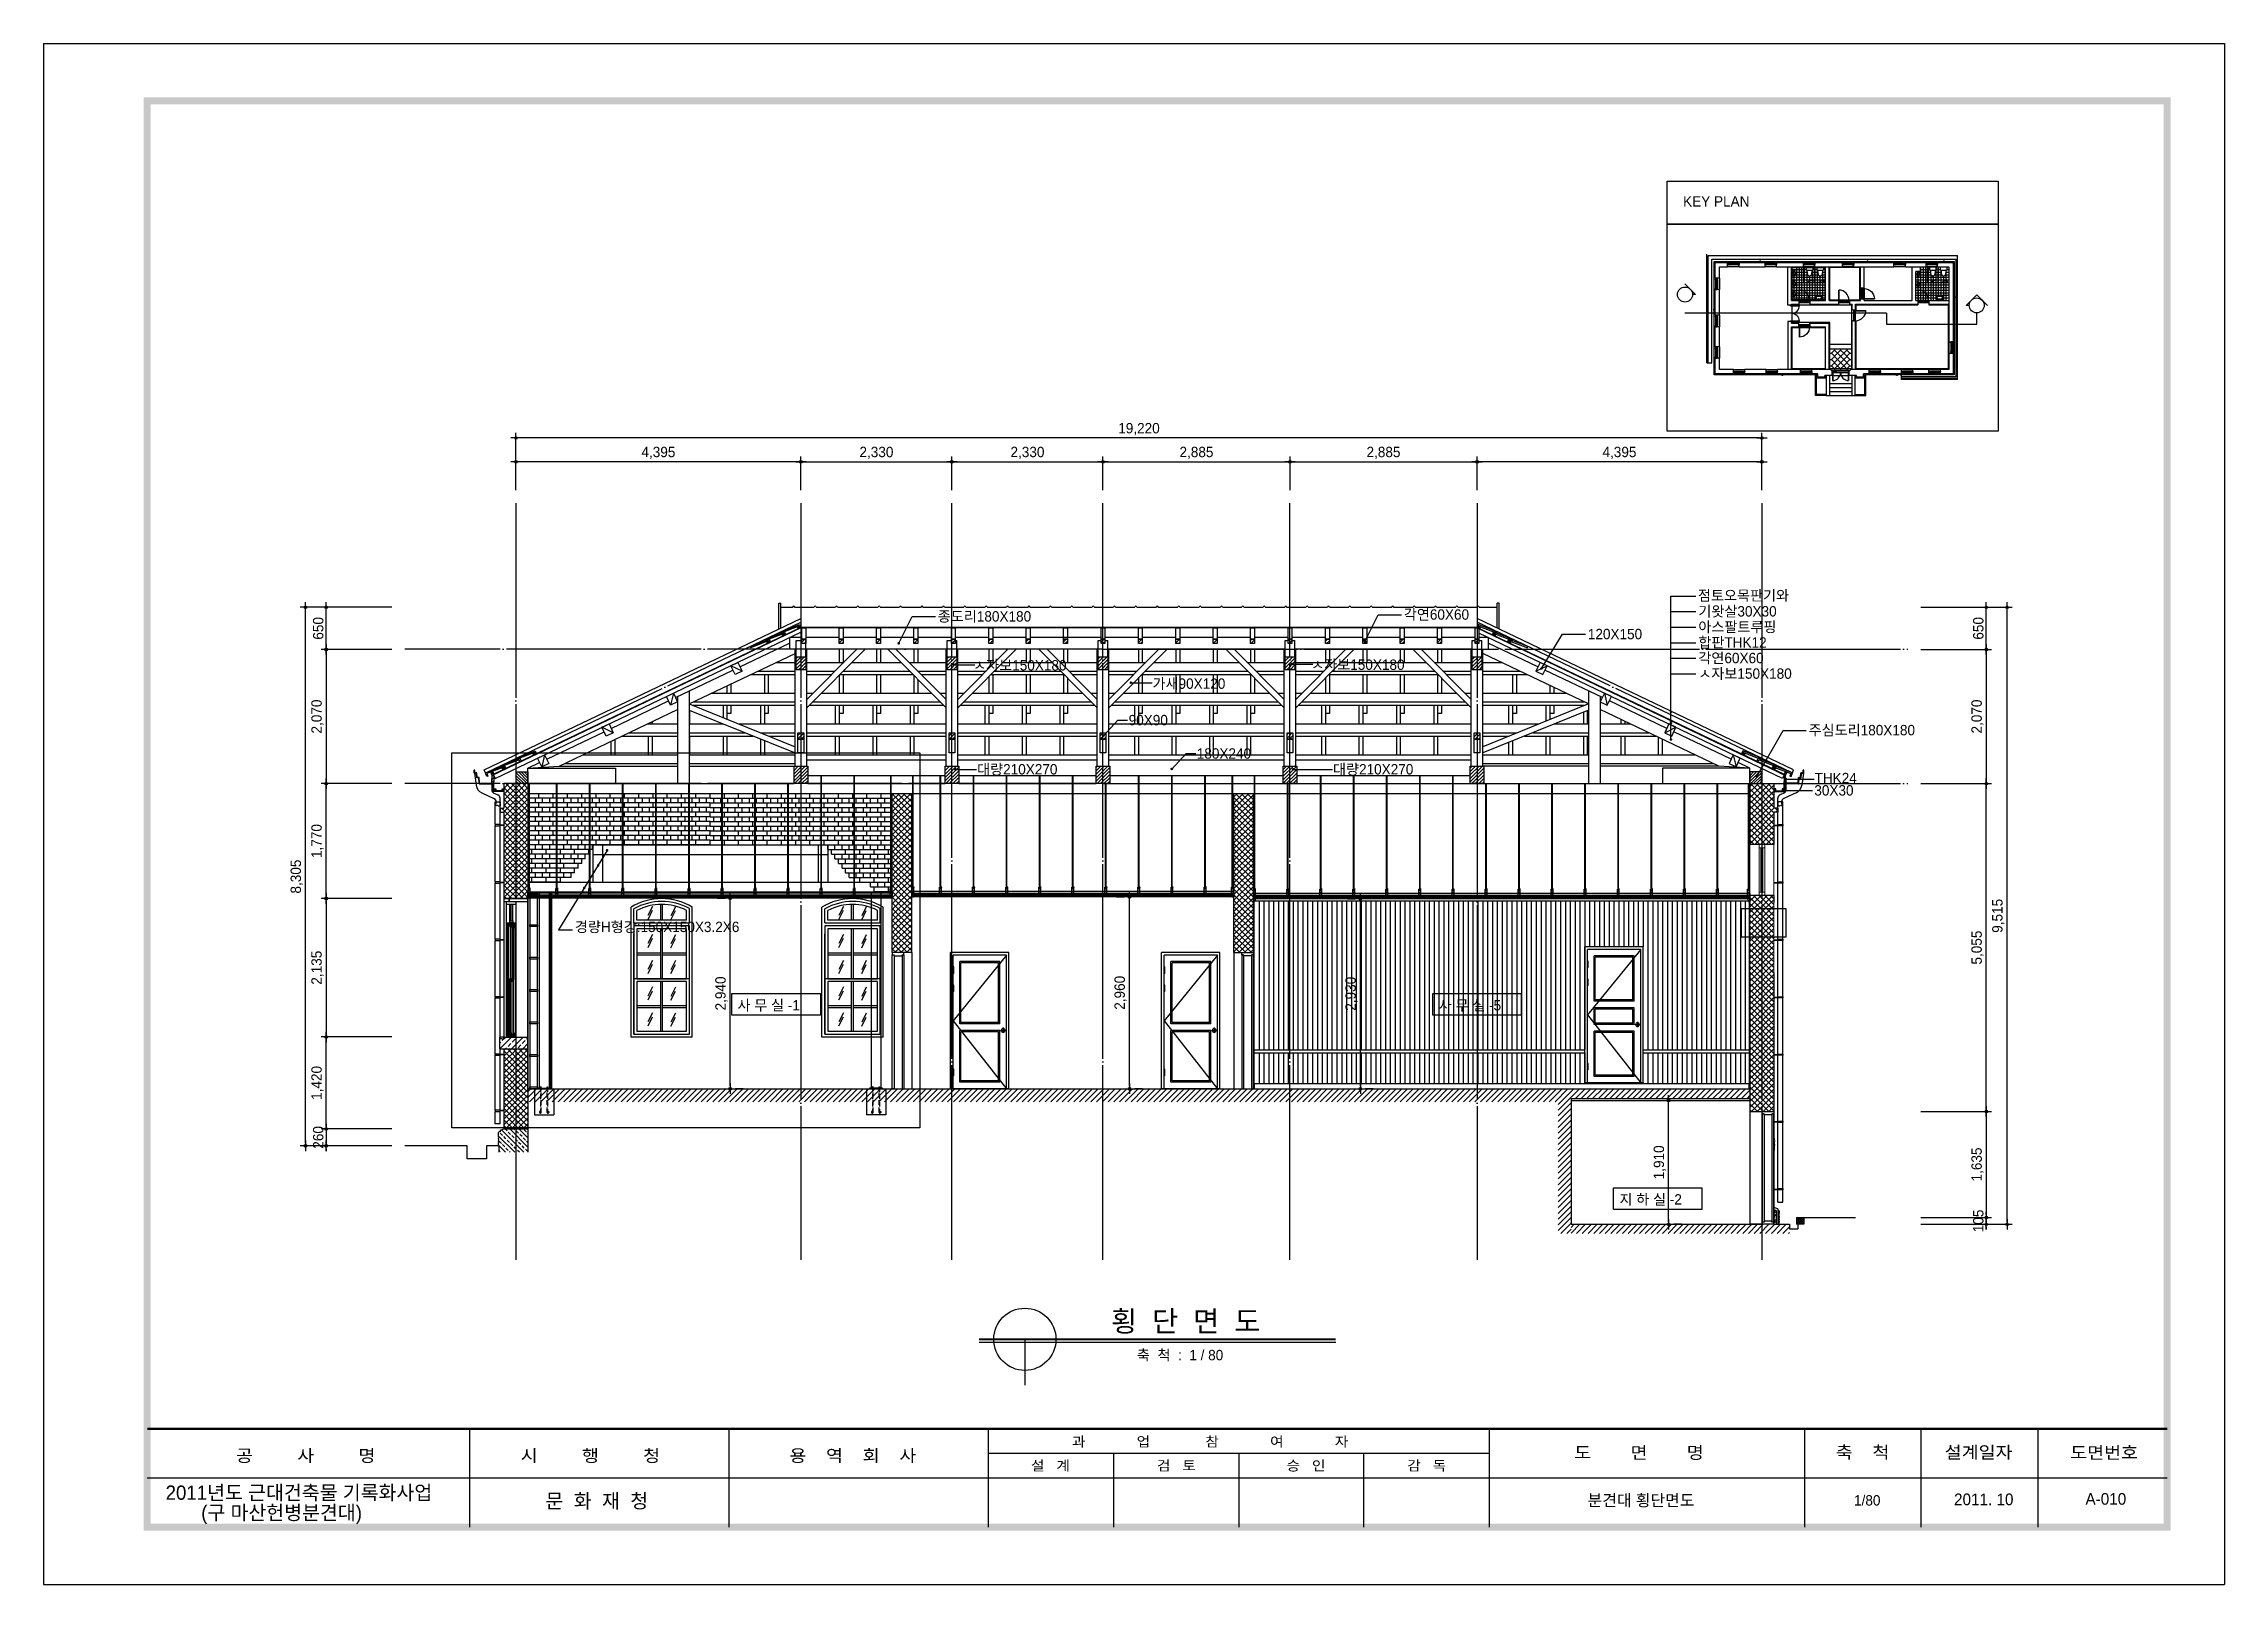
# Model space of a CAD drawing. Extents: x 297566 to 331206, y -129942 to -106182.
import ezdxf
from ezdxf.enums import TextEntityAlignment as Align

# ---------------------------------------------------------------- set-up
doc = ezdxf.new("R2010")
doc.units = 0
doc.header["$LTSCALE"] = 50
doc.header["$MEASUREMENT"] = 0
doc.header["$PDMODE"] = 35
doc.header["$PDSIZE"] = -10
for name, pattern in [('CEN', [62, 60, -1, 0, -1]), ('HID', [2.3, 1.5, -0.8]), ('HIDDEN2', [4.7625, 3.175, -1.5875])]:
    doc.linetypes.add(name, pattern=pattern)
doc.layers.get('0').update_dxf_attribs({"linetype": 'CONTINUOUS'})
doc.layers.get('DEFPOINTS').update_dxf_attribs({"linetype": 'CONTINUOUS'})
for name, color, linetype in [('4', 4, 'CONTINUOUS'), ('9', 9, 'CONTINUOUS'), ('CEN', 1, 'CEN'), ('CO5', 100, 'CONTINUOUS'), ('COL', 2, 'CONTINUOUS'), ('COR', 4, 'CONTINUOUS'), ('DIM', 7, 'CONTINUOUS'), ('ele-3', 6, 'CONTINUOUS'), ('FI', 5, 'CONTINUOUS'), ('FIN', 5, 'CONTINUOUS'), ('h', 5, 'CONTINUOUS'), ('ha', 30, 'CONTINUOUS'), ('HAT', 5, 'CONTINUOUS'), ('sec-1', 3, 'CONTINUOUS'), ('sec-2', 2, 'CONTINUOUS'), ('SHT1', 6, 'CONTINUOUS'), ('SYM', 7, 'CONTINUOUS'), ('TEX', 7, 'CONTINUOUS'), ('TEXT', 7, 'CONTINUOUS'), ('W-1', 3, 'CONTINUOUS'), ('W-2', 2, 'CONTINUOUS'), ('WAL', 3, 'CONTINUOUS'), ('WID', 4, 'CONTINUOUS')]:
    doc.layers.add(name, color=color, linetype=linetype)
doc.layers.add('입면파란선', color=4, linetype='CONTINUOUS', lineweight=20)
doc.styles.add('GHS', font='HYWULM_0.TTF')
doc.styles.add('HY울릉도M', font='HYWULM_0.TTF')
doc.styles.add('title', font='HYWULB_0.TTF', dxfattribs={"width": 0.6})
doc.styles.add('현창', font='HYWULM_0.TTF')
doc.dimstyles.new('STANDARD$0', dxfattribs={"dimscale": 30, "dimtxt": 3, "dimasz": 1, "dimexe": 2, "dimexo": 5, "dimgap": 0.9, "dimtad": 1, "dimtoh": 1, "dimdec": 4, "dimzin": 0, "dimdsep": 46, "dimlunit": 6, "dimtxsty": 'GHS', "dimblk1": 'DIMDOT', "dimblk2": 'DIMDOT', "dimsah": 1, "dimcen": 0.09, "dimadec": 0, "dimazin": 0, "dimtfac": 1, "dimtdec": 4, "dimtofl": 0, "dimtmove": 2, "dimatfit": 3, "dimldrblk": 'DIMDOT', "dimfxl": 1, "dimtolj": 1, "dimtzin": 0, "dimarcsym": 0})
pattern_1 = [(135, (220606.12, -211160.632), (26.516504, 26.516504), [])]
pattern_2 = [(45, (408318.982, -211160.632), (-26.516504, 26.516504), [])]
pattern_3 = [(45, (412443.45, 629255.03), (-26.5165043, 26.5165043), [])]
pattern_4 = [(45, (67366.424, 955910.465), (-44.194174, 44.194174), []), (135, (67366.424, 955910.465), (-44.194174, -44.194174), [])]
pattern_5 = [(315, (247802.2005, -282476.867), (-3.928862, -3.928862), [])]
pattern_6 = [(315, (247815.9505, -282476.867), (-3.928862, -3.928862), [])]
pattern_7 = [(315, (248474.7005, -282476.867), (-3.928862, -3.928862), [])]
pattern_8 = [(315, (248488.4505, -282476.867), (-3.928862, -3.928862), [])]
pattern_9 = [(315, (249182.2005, -282476.867), (-3.928862, -3.928862), [])]
pattern_10 = [(315, (249195.9505, -282476.867), (-3.928862, -3.928862), [])]
pattern_11 = [(315, (250594.7005, -282476.867), (-3.928862, -3.928862), [])]
pattern_12 = [(315, (250608.4505, -282476.867), (-3.928862, -3.928862), [])]
pattern_13 = [(315, (251259.7005, -282476.867), (-3.928862, -3.928862), [])]
pattern_14 = [(315, (251273.4505, -282476.867), (-3.928862, -3.928862), [])]
pattern_15 = [(315, (251824.7005, -282476.867), (-3.928862, -3.928862), [])]
pattern_16 = [(315, (251838.4505, -282476.867), (-3.928862, -3.928862), [])]
pattern_17 = [(135, (250566.7734, -284646.44), (-3.928862, -3.928862), [])]
pattern_18 = [(135, (250566.7734, -285293.94), (-3.928862, -3.928862), [])]
pattern_19 = [(135, (250566.7734, -285280.19), (-3.928862, -3.928862), [])]
pattern_20 = [(45, (292740.444, -285191.44), (3.928862, -3.928862), [])]
pattern_21 = [(45, (292740.444, -285177.69), (3.928862, -3.928862), [])]
pattern_22 = [(45, (247684.7005, -242910.6965), (-3.928862, 3.928862), [])]
pattern_23 = [(45, (247698.4505, -242910.6965), (-3.928862, 3.928862), [])]
pattern_24 = [(45, (248455.9505, -242910.6965), (-3.928862, 3.928862), [])]
pattern_25 = [(45, (248469.7005, -242910.6965), (-3.928862, 3.928862), [])]
pattern_26 = [(45, (249242.2005, -242910.6965), (-3.928862, 3.928862), [])]
pattern_27 = [(45, (249255.9505, -242910.6965), (-3.928862, 3.928862), [])]
pattern_28 = [(45, (250044.7005, -242910.6965), (-3.928862, 3.928862), [])]
pattern_29 = [(45, (250058.4505, -242910.6965), (-3.928862, 3.928862), [])]
pattern_30 = [(45, (251103.4505, -242910.6965), (-3.928862, 3.928862), [])]
pattern_31 = [(45, (251117.2005, -242910.6965), (-3.928862, 3.928862), [])]
pattern_32 = [(45, (251764.7005, -242910.6965), (-3.928862, 3.928862), [])]
pattern_33 = [(45, (251778.4505, -242910.6965), (-3.928862, 3.928862), [])]
pattern_34 = [(135, (250566.7734, -283883.94), (-3.928862, -3.928862), [])]
pattern_35 = [(135, (250566.7734, -283870.19), (-3.928862, -3.928862), [])]
pattern_36 = [(135, (250566.7734, -284632.69), (-3.928862, -3.928862), [])]

msp = doc.modelspace()

# ---------------------------------------------------------------- texts
at = {"layer": 'DIM', "style": '현창'}
for s, p in [('KEY PLAN', (322856.39702, -108694.49465)), ('점토오목판기와 ', (323085.31608, -114772.16355)), ('종도리180X180', (311359.38519, -115094.34787)), ('각연60X60', (318548.4192, -115065.82316)), ('기왓살30X30', (323092.11027, -115016.48515)), ('120X150', (321387.0094, -115366.83568)), ('합판THK12', (323092.11027, -115496.48515)), ('아스팔트루핑 ', (323092.11027, -115256.48515)), ('ㅅ자보150X180', (311905.0239, -115848.67982)), ('ㅅ자보150X180', (317120.0239, -115839.36962)), ('각연60X60', (323092.11027, -115736.48515)), ('가새90X120', (314672.15747, -116131.56478)), ('ㅅ자보150X180', (323092.11027, -115976.48515)), ('90X90', (314303.71415, -116693.82441)), ('주심도리180X180', (324792.75484, -116848.3661)), ('180X240', (315354.68474, -117208.6445)), ('대량210X270', (311965.70084, -117452.09237)), ('대량210X270', (317455.76951, -117452.09237)), ('30X30', (324880.76311, -117777.29135)), ('THK24', (324884.58879, -117587.48038)), ('경량H형강:150X150X3.2X6', (305761.98476, -119882.72762)), ('사 무 실 -1', (308269.53871, -121091.92561)), ('사 무 실 -5', (319086.89653, -121091.92561)), ('지 하 실 -2', (321874.72228, -124085.10375))]:
    msp.add_text(s, height=160, dxfattribs=at).set_placement(p)
at = {"layer": 'TEX', "style": 'title'}
msp.add_text('  횡  단  면  도', height=320, dxfattribs=at).set_placement((313798.98549, -126043.1917))
at = {"layer": 'TEXT', "style": '현창'}
msp.add_text('축  척  :  1 / 80', height=160, dxfattribs=at).set_placement((314430.95747, -126485.89057))
at = {"layer": 'WAL', "linetype": 'Continuous', "style": 'HY울릉도M'}
for s, p in [('2011년도 근대건축물 기록화사업', (299448.10412, -128637.35758)), ('(구 마산헌병분견대)', (299997.35257, -128945.71535))]:
    msp.add_text(s, height=220, dxfattribs=at).set_placement(p)
at = {"layer": 'WAL', "style": 'HY울릉도M'}
msp.add_text('분견대 횡단면도', height=180, dxfattribs=at).set_placement((321384.08752, -128735.46027))
for s, height, p in [('1/80', 160, (325697.35907, -128725.73951)), ('A-010', 180, (329377.76197, -128713.54503))]:
    msp.add_text(s, height=height, dxfattribs=at).set_placement(p, align=Align.CENTER)
at = {"layer": 'WAL', "linetype": 'Continuous', "style": 'HY울릉도M'}
msp.add_text('2011. 10', height=180, dxfattribs=at).set_placement((327494.40108, -128631.20554), align=Align.MIDDLE_CENTER)

# ---------------------------------------------------------------- blocks, each defined once
blk = doc.blocks.new('20')
at = {"layer": 'COR', "linetype": 'Continuous'}
for p, q in [((242847, -53606), (242847, -57398)), ((252847, -53606), (252847, -57398)), ((262847, -53606), (262847, -57398)), ((282175, -53606), (282175, -57398)), ((294331, -53606), (294331, -57398)), ((294331, -53606), (294331, -57398)), ((298824, -53606), (298824, -57398)), ((303324, -53606), (303324, -57398)), ((282175, -54554), (262847, -54554)), ((308324, -55502), (230424, -55502)), ((308324, -55502), (230424, -55502))]:
    blk.add_line(p, q, dxfattribs=at)
at = {"layer": 'COR'}
for p, q in [((267679, -54554), (267679, -57398)), ((272511, -54554), (272511, -57398)), ((277343, -57398), (277343, -54554))]:
    blk.add_line(p, q, dxfattribs=at)
at = {"layer": 'COR', "linetype": 'Continuous', "const_width": 270}
blk.add_lwpolyline([(230424, -2398), (230424, -57398), (308324, -57398), (308324, -2398)], close=True, dxfattribs=at)
at = {"layer": 'COR', "linetype": 'Continuous', "const_width": 94.8}
blk.add_lwpolyline([(308324, -53606), (230424, -53606)], dxfattribs=at)
at = {"layer": 'HAT'}
for p, q in [((226424, -198), (226424, -59598)), ((226424, -198), (310524, -198)), ((310524, -198), (310524, -59598)), ((226424, -59598), (310524, -59598))]:
    blk.add_line(p, q, dxfattribs=at)
at = {"layer": 'WAL', "linetype": 'Continuous', "style": 'HY울릉도M', "width": 1.1}
for s, height, p in [('공         사         명', 474.35, (233841, -54872)), ('시         행         청', 474.35, (244822, -54873)), ('용    역    회    사', 474.35, (255184, -54873)), ('과             업              참             여             자', 379.48, (266081, -54287)), ('도        면        명', 474.35, (285449, -54755)), ('축    척', 474.3, (295539, -54743)), ('설계일자', 474.3, (299737, -54743)), ('도면번호', 474.3, (304577, -54755)), ('설   계', 379.5, (264501, -55211)), ('검   토', 379.5, (269356, -55211)), ('승   인', 379.5, (274355, -55211)), ('감   독', 379.5, (279013, -55211))]:
    blk.add_text(s, height=height, dxfattribs=at).set_placement(p)
at = {"layer": 'WAL', "linetype": 'Continuous', "style": 'HY울릉도M'}
blk.add_text('문  화  재  청', height=550, dxfattribs=at).set_placement((249739, -56656), align=Align.RIGHT)
blk = doc.blocks.new('AE2-D117')
for p, q in [((0, 2100), (900, 2100)), ((0, 0), (0, 2100)), ((40, 0), (40, 2060)), ((40, 2060), (860, 2060)), ((40, 2060), (860, 1050)), ((860, 0), (860, 2060)), ((900, 0), (900, 2100)), ((140, 1960), (760, 1960)), ((140, 1000), (140, 1960)), ((160, 1020), (160, 1940)), ((160, 1940), (740, 1940)), ((740, 1020), (740, 1940)), ((760, 1000), (760, 1960)), ((850, 1880), (860, 1880)), ((850, 1780), (850, 1880)), ((850, 1780), (860, 1780)), ((850, 1600), (860, 1600)), ((850, 1500), (850, 1600)), ((850, 1500), (860, 1500)), ((860, 1050), (40, 0)), ((160, 1020), (740, 1020)), ((132, 901), (51, 901)), ((90, 943), (90, 860)), ((140, 1000), (760, 1000)), ((140, 100), (140, 900)), ((140, 900), (760, 900)), ((160, 880), (740, 880)), ((160, 120), (160, 880)), ((740, 120), (740, 880)), ((760, 100), (760, 900)), ((0, 0), (900, 0)), ((140, 100), (760, 100)), ((160, 120), (740, 120)), ((850, 300), (860, 300)), ((850, 200), (850, 300)), ((850, 200), (860, 200))]:
    blk.add_line(p, q)
blk.add_circle((90, 900), 30)
blk = doc.blocks.new('AE2-D116')
for p, q in [((0, 2100), (900, 2100)), ((0, 0), (0, 2100)), ((40, 0), (40, 2060)), ((40, 2060), (860, 2060)), ((40, 2060), (860, 1050)), ((860, 0), (860, 2060)), ((900, 0), (900, 2100)), ((140, 1960), (760, 1960)), ((140, 1260), (140, 1960)), ((160, 1940), (740, 1940)), ((160, 1280), (160, 1940)), ((740, 1280), (740, 1940)), ((760, 1260), (760, 1960)), ((850, 1880), (860, 1880)), ((850, 1780), (850, 1880)), ((850, 1780), (860, 1780)), ((850, 1600), (860, 1600)), ((850, 1500), (850, 1600)), ((850, 1500), (860, 1500)), ((860, 1050), (40, 0)), ((140, 1260), (760, 1260)), ((140, 1160), (760, 1160)), ((140, 900), (140, 1160)), ((160, 1280), (740, 1280)), ((160, 920), (160, 1140)), ((160, 1140), (740, 1140)), ((740, 920), (740, 1140)), ((760, 900), (760, 1160)), ((132, 901), (51, 901)), ((90, 943), (90, 860)), ((140, 900), (760, 900)), ((140, 100), (140, 800)), ((140, 800), (760, 800)), ((160, 920), (740, 920)), ((160, 120), (160, 780)), ((160, 780), (740, 780)), ((740, 120), (740, 780)), ((760, 100), (760, 800)), ((0, 0), (900, 0)), ((140, 100), (760, 100)), ((160, 120), (740, 120)), ((850, 300), (860, 300)), ((850, 200), (850, 300)), ((850, 200), (860, 200))]:
    blk.add_line(p, q)
blk.add_circle((90, 900), 30)
blk = doc.blocks.new('DIMDOT')
at = {"linetype": 'Continuous'}
blk.add_line((-2, 0), (2, 0), dxfattribs=at)
for radius in [0.5, 0.25]:
    blk.add_circle((0, 0), radius, dxfattribs=at)
blk = doc.blocks.new('*D8')
at = {"layer": 'DEFPOINTS', "color": 0}
for p in [(304853, -112263), (304853, -113268), (324073, -113268)]:
    blk.add_point(p, dxfattribs=at)
at = {"layer": 'SYM', "color": 211, "lineweight": -2}
for p, q in [((304853, -113068), (304853, -112183)), ((324033, -112263), (304893, -112263)), ((324073, -113068), (324073, -112183))]:
    blk.add_line(p, q, dxfattribs=at)
at = {"layer": 'SYM', "color": 211, "lineweight": -2, "xscale": 40, "yscale": 40, "zscale": 40, "rotation": 180}
blk.add_blockref('DIMDOT', (304853, -112263), dxfattribs=at)
at = {"layer": 'SYM', "color": 211, "lineweight": -2, "xscale": 40, "yscale": 40, "zscale": 40}
blk.add_blockref('DIMDOT', (324073, -112263), dxfattribs=at)
at = {"layer": 'SYM', "color": 0, "insert": (314463, -112127), "char_height": 160, "attachment_point": 5, "style": '현창'}
blk.add_mtext('\\A1;19,220', dxfattribs=at)
blk = doc.blocks.new('*D9')
at = {"layer": 'DEFPOINTS', "color": 0}
for p in [(304853, -112630), (304853, -113268), (309248, -113268)]:
    blk.add_point(p, dxfattribs=at)
at = {"layer": 'SYM', "color": 211, "lineweight": -2}
for p, q in [((304853, -113068), (304853, -112550)), ((309208, -112630), (304893, -112630)), ((309248, -113068), (309248, -112550))]:
    blk.add_line(p, q, dxfattribs=at)
at = {"layer": 'SYM', "color": 211, "lineweight": -2, "xscale": 40, "yscale": 40, "zscale": 40, "rotation": 180}
blk.add_blockref('DIMDOT', (304853, -112630), dxfattribs=at)
at = {"layer": 'SYM', "color": 211, "lineweight": -2, "xscale": 40, "yscale": 40, "zscale": 40}
blk.add_blockref('DIMDOT', (309248, -112630), dxfattribs=at)
at = {"layer": 'SYM', "color": 0, "insert": (307050, -112494), "char_height": 160, "attachment_point": 5, "style": '현창'}
blk.add_mtext('\\A1;4,395', dxfattribs=at)
blk = doc.blocks.new('*D10')
at = {"layer": 'DEFPOINTS', "color": 0}
for p in [(311578, -112630), (309248, -113268), (311578, -113268)]:
    blk.add_point(p, dxfattribs=at)
at = {"layer": 'SYM', "color": 211, "lineweight": -2}
for p, q in [((309248, -113068), (309248, -112550)), ((309288, -112630), (311538, -112630)), ((311578, -113068), (311578, -112550))]:
    blk.add_line(p, q, dxfattribs=at)
at = {"layer": 'SYM', "color": 211, "lineweight": -2, "xscale": 40, "yscale": 40, "zscale": 40, "rotation": 180}
blk.add_blockref('DIMDOT', (309248, -112630), dxfattribs=at)
at = {"layer": 'SYM', "color": 211, "lineweight": -2, "xscale": 40, "yscale": 40, "zscale": 40}
blk.add_blockref('DIMDOT', (311578, -112630), dxfattribs=at)
at = {"layer": 'SYM', "color": 0, "insert": (310413, -112494), "char_height": 160, "attachment_point": 5, "style": '현창'}
blk.add_mtext('\\A1;2,330', dxfattribs=at)
blk = doc.blocks.new('*D11')
at = {"layer": 'DEFPOINTS', "color": 0}
for p in [(313908, -112630), (311578, -113268), (313908, -113268)]:
    blk.add_point(p, dxfattribs=at)
at = {"layer": 'SYM', "color": 211, "lineweight": -2}
for p, q in [((311578, -113068), (311578, -112550)), ((311618, -112630), (313868, -112630)), ((313908, -113068), (313908, -112550))]:
    blk.add_line(p, q, dxfattribs=at)
at = {"layer": 'SYM', "color": 211, "lineweight": -2, "xscale": 40, "yscale": 40, "zscale": 40, "rotation": 180}
blk.add_blockref('DIMDOT', (311578, -112630), dxfattribs=at)
at = {"layer": 'SYM', "color": 211, "lineweight": -2, "xscale": 40, "yscale": 40, "zscale": 40}
blk.add_blockref('DIMDOT', (313908, -112630), dxfattribs=at)
at = {"layer": 'SYM', "color": 0, "insert": (312743, -112494), "char_height": 160, "attachment_point": 5, "style": '현창'}
blk.add_mtext('\\A1;2,330', dxfattribs=at)
blk = doc.blocks.new('*D12')
at = {"layer": 'DEFPOINTS', "color": 0}
for p in [(316793, -112630), (313908, -113268), (316793, -113268)]:
    blk.add_point(p, dxfattribs=at)
at = {"layer": 'SYM', "color": 211, "lineweight": -2}
for p, q in [((313908, -113068), (313908, -112550)), ((313948, -112630), (316753, -112630)), ((316793, -113068), (316793, -112550))]:
    blk.add_line(p, q, dxfattribs=at)
at = {"layer": 'SYM', "color": 211, "lineweight": -2, "xscale": 40, "yscale": 40, "zscale": 40, "rotation": 180}
blk.add_blockref('DIMDOT', (313908, -112630), dxfattribs=at)
at = {"layer": 'SYM', "color": 211, "lineweight": -2, "xscale": 40, "yscale": 40, "zscale": 40}
blk.add_blockref('DIMDOT', (316793, -112630), dxfattribs=at)
at = {"layer": 'SYM', "color": 0, "insert": (315350, -112494), "char_height": 160, "attachment_point": 5, "style": '현창'}
blk.add_mtext('\\A1;2,885', dxfattribs=at)
blk = doc.blocks.new('*D13')
at = {"layer": 'DEFPOINTS', "color": 0}
for p in [(319678, -112630), (316793, -113268), (319678, -113268)]:
    blk.add_point(p, dxfattribs=at)
at = {"layer": 'SYM', "color": 211, "lineweight": -2}
for p, q in [((316793, -113068), (316793, -112550)), ((316833, -112630), (319638, -112630)), ((319678, -113068), (319678, -112550))]:
    blk.add_line(p, q, dxfattribs=at)
at = {"layer": 'SYM', "color": 211, "lineweight": -2, "xscale": 40, "yscale": 40, "zscale": 40, "rotation": 180}
blk.add_blockref('DIMDOT', (316793, -112630), dxfattribs=at)
at = {"layer": 'SYM', "color": 211, "lineweight": -2, "xscale": 40, "yscale": 40, "zscale": 40}
blk.add_blockref('DIMDOT', (319678, -112630), dxfattribs=at)
at = {"layer": 'SYM', "color": 0, "insert": (318235, -112494), "char_height": 160, "attachment_point": 5, "style": '현창'}
blk.add_mtext('\\A1;2,885', dxfattribs=at)
blk = doc.blocks.new('*D14')
at = {"layer": 'DEFPOINTS', "color": 0}
for p in [(319678, -112630), (319678, -113268), (324073, -113268)]:
    blk.add_point(p, dxfattribs=at)
at = {"layer": 'SYM', "color": 211, "lineweight": -2}
for p, q in [((319678, -113068), (319678, -112550)), ((324033, -112630), (319718, -112630)), ((324073, -113068), (324073, -112550))]:
    blk.add_line(p, q, dxfattribs=at)
at = {"layer": 'SYM', "color": 211, "lineweight": -2, "xscale": 40, "yscale": 40, "zscale": 40, "rotation": 180}
blk.add_blockref('DIMDOT', (319678, -112630), dxfattribs=at)
at = {"layer": 'SYM', "color": 211, "lineweight": -2, "xscale": 40, "yscale": 40, "zscale": 40}
blk.add_blockref('DIMDOT', (324073, -112630), dxfattribs=at)
at = {"layer": 'SYM', "color": 0, "insert": (321875, -112494), "char_height": 160, "attachment_point": 5, "style": '현창'}
blk.add_mtext('\\A1;4,395', dxfattribs=at)
blk = doc.blocks.new('*D15')
at = {"layer": 'DEFPOINTS', "color": 0}
for p in [(308158, -119359), (308158, -119359), (308158, -122299)]:
    blk.add_point(p, dxfattribs=at)
at = {"layer": 'SYM', "color": 211, "lineweight": -2}
for p, q in [((307958, -119359), (308078, -119359)), ((308158, -122259), (308158, -119399)), ((308358, -122299), (308238, -122299))]:
    blk.add_line(p, q, dxfattribs=at)
at = {"layer": 'SYM', "color": 211, "lineweight": -2, "xscale": 40, "yscale": 40, "zscale": 40}
for p, rotation in [((308158, -119359), 90), ((308158, -122299), 270)]:
    blk.add_blockref('DIMDOT', p, dxfattribs=dict(at, rotation=rotation))
at = {"layer": 'SYM', "color": 0, "insert": (308022, -120829), "char_height": 160, "attachment_point": 5, "rotation": 90, "style": '현창'}
blk.add_mtext('\\A1;2,940', dxfattribs=at)
blk = doc.blocks.new('*D16')
at = {"layer": 'DEFPOINTS', "color": 0}
for p in [(314315, -119339), (314315, -119339), (314315, -122299)]:
    blk.add_point(p, dxfattribs=at)
at = {"layer": 'SYM', "color": 211, "lineweight": -2}
for p, q in [((314115, -119339), (314235, -119339)), ((314315, -122259), (314315, -119379)), ((314515, -122299), (314395, -122299))]:
    blk.add_line(p, q, dxfattribs=at)
at = {"layer": 'SYM', "color": 211, "lineweight": -2, "xscale": 40, "yscale": 40, "zscale": 40}
for p, rotation in [((314315, -119339), 90), ((314315, -122299), 270)]:
    blk.add_blockref('DIMDOT', p, dxfattribs=dict(at, rotation=rotation))
at = {"layer": 'SYM', "color": 0, "insert": (314180, -120819), "char_height": 160, "attachment_point": 5, "rotation": 90, "style": '현창'}
blk.add_mtext('\\A1;2,960', dxfattribs=at)
blk = doc.blocks.new('*D17')
at = {"layer": 'DEFPOINTS', "color": 0}
for p in [(317878, -119369), (317878, -119369), (317878, -122299)]:
    blk.add_point(p, dxfattribs=at)
at = {"layer": 'SYM', "color": 211, "lineweight": -2}
for p, q in [((317678, -119369), (317798, -119369)), ((317878, -122259), (317878, -119409)), ((318078, -122299), (317958, -122299))]:
    blk.add_line(p, q, dxfattribs=at)
at = {"layer": 'SYM', "color": 211, "lineweight": -2, "xscale": 40, "yscale": 40, "zscale": 40}
for p, rotation in [((317878, -119369), 90), ((317878, -122299), 270)]:
    blk.add_blockref('DIMDOT', p, dxfattribs=dict(at, rotation=rotation))
at = {"layer": 'SYM', "color": 0, "insert": (317742, -120834), "char_height": 160, "attachment_point": 5, "rotation": 90, "style": '현창'}
blk.add_mtext('\\A1;2,930', dxfattribs=at)
blk = doc.blocks.new('*D18')
at = {"layer": 'DEFPOINTS', "color": 0}
for p in [(322632, -122479), (322632, -122479), (322632, -124389)]:
    blk.add_point(p, dxfattribs=at)
at = {"layer": 'SYM', "color": 211, "lineweight": -2}
for p, q in [((322432, -122479), (322552, -122479)), ((322632, -124349), (322632, -122519)), ((322832, -124389), (322712, -124389))]:
    blk.add_line(p, q, dxfattribs=at)
at = {"layer": 'SYM', "color": 211, "lineweight": -2, "xscale": 40, "yscale": 40, "zscale": 40}
for p, rotation in [((322632, -122479), 90), ((322632, -124389), 270)]:
    blk.add_blockref('DIMDOT', p, dxfattribs=dict(at, rotation=rotation))
at = {"layer": 'SYM', "color": 0, "insert": (322497, -123434), "char_height": 160, "attachment_point": 5, "rotation": 90, "style": '현창'}
blk.add_mtext('\\A1;1,910', dxfattribs=at)
blk = doc.blocks.new('*D19')
at = {"layer": 'DEFPOINTS', "color": 0}
for p in [(303138, -115524), (301926, -117594), (303138, -117594)]:
    blk.add_point(p, dxfattribs=at)
at = {"layer": 'SYM', "color": 211, "lineweight": -2}
for p, q in [((302938, -115524), (301846, -115524)), ((301926, -115564), (301926, -117554)), ((302938, -117594), (301846, -117594))]:
    blk.add_line(p, q, dxfattribs=at)
at = {"layer": 'SYM', "color": 211, "lineweight": -2, "xscale": 40, "yscale": 40, "zscale": 40}
for p, rotation in [((301926, -115524), 90), ((301926, -117594), 270)]:
    blk.add_blockref('DIMDOT', p, dxfattribs=dict(at, rotation=rotation))
at = {"layer": 'SYM', "color": 0, "insert": (301791, -116559), "char_height": 160, "attachment_point": 5, "rotation": 90, "style": '현창'}
blk.add_mtext('\\A1;2,070', dxfattribs=at)
blk = doc.blocks.new('*D20')
at = {"layer": 'DEFPOINTS', "color": 0}
for p in [(301926, -114874), (303138, -114874), (303138, -115524)]:
    blk.add_point(p, dxfattribs=at)
at = {"layer": 'SYM', "color": 211, "lineweight": -2}
for p, q in [((302938, -114874), (301846, -114874)), ((301926, -115484), (301926, -114914)), ((302938, -115524), (301846, -115524))]:
    blk.add_line(p, q, dxfattribs=at)
at = {"layer": 'SYM', "color": 211, "lineweight": -2, "xscale": 40, "yscale": 40, "zscale": 40}
for p, rotation in [((301926, -114874), 90), ((301926, -115524), 270)]:
    blk.add_blockref('DIMDOT', p, dxfattribs=dict(at, rotation=rotation))
at = {"layer": 'SYM', "color": 0, "insert": (301803, -115199), "char_height": 160, "attachment_point": 5, "rotation": 90, "style": '현창'}
blk.add_mtext('\\A1;650', dxfattribs=at)
blk = doc.blocks.new('*D21')
at = {"layer": 'DEFPOINTS', "color": 0}
for p in [(301606, -114874), (303138, -114874), (303138, -123179)]:
    blk.add_point(p, dxfattribs=at)
at = {"layer": 'SYM', "color": 211, "lineweight": -2}
for p, q in [((302938, -114874), (301526, -114874)), ((301606, -123139), (301606, -114914)), ((302938, -123179), (301526, -123179))]:
    blk.add_line(p, q, dxfattribs=at)
at = {"layer": 'SYM', "color": 211, "lineweight": -2, "xscale": 40, "yscale": 40, "zscale": 40}
for p, rotation in [((301606, -114874), 90), ((301606, -123179), 270)]:
    blk.add_blockref('DIMDOT', p, dxfattribs=dict(at, rotation=rotation))
at = {"layer": 'SYM', "color": 0, "insert": (301471, -119027), "char_height": 160, "attachment_point": 5, "rotation": 90, "style": '현창'}
blk.add_mtext('\\A1;8,305', dxfattribs=at)
blk = doc.blocks.new('*D22')
at = {"layer": 'DEFPOINTS', "color": 0}
for p in [(301926, -117594), (303138, -117594), (303138, -119365)]:
    blk.add_point(p, dxfattribs=at)
at = {"layer": 'SYM', "color": 211, "lineweight": -2}
for p, q in [((302938, -117594), (301846, -117594)), ((301926, -119325), (301926, -117634)), ((302938, -119365), (301846, -119365))]:
    blk.add_line(p, q, dxfattribs=at)
at = {"layer": 'SYM', "color": 211, "lineweight": -2, "xscale": 40, "yscale": 40, "zscale": 40}
for p, rotation in [((301926, -117594), 90), ((301926, -119365), 270)]:
    blk.add_blockref('DIMDOT', p, dxfattribs=dict(at, rotation=rotation))
at = {"layer": 'SYM', "color": 0, "insert": (301791, -118479), "char_height": 160, "attachment_point": 5, "rotation": 90, "style": '현창'}
blk.add_mtext('\\A1;1,770', dxfattribs=at)
blk = doc.blocks.new('*D23')
at = {"layer": 'DEFPOINTS', "color": 0}
for p in [(303138, -119365), (301926, -121500), (303138, -121500)]:
    blk.add_point(p, dxfattribs=at)
at = {"layer": 'SYM', "color": 211, "lineweight": -2}
for p, q in [((302938, -119365), (301846, -119365)), ((301926, -119405), (301926, -121460)), ((302938, -121500), (301846, -121500))]:
    blk.add_line(p, q, dxfattribs=at)
at = {"layer": 'SYM', "color": 211, "lineweight": -2, "xscale": 40, "yscale": 40, "zscale": 40}
for p, rotation in [((301926, -119365), 90), ((301926, -121500), 270)]:
    blk.add_blockref('DIMDOT', p, dxfattribs=dict(at, rotation=rotation))
at = {"layer": 'SYM', "color": 0, "insert": (301791, -120432), "char_height": 160, "attachment_point": 5, "rotation": 90, "style": '현창'}
blk.add_mtext('\\A1;2,135', dxfattribs=at)
blk = doc.blocks.new('*D24')
at = {"layer": 'DEFPOINTS', "color": 0}
for p in [(301926, -121500), (303138, -121500), (303138, -122919)]:
    blk.add_point(p, dxfattribs=at)
at = {"layer": 'SYM', "color": 211, "lineweight": -2}
for p, q in [((302938, -121500), (301846, -121500)), ((301926, -122879), (301926, -121540)), ((302938, -122919), (301846, -122919))]:
    blk.add_line(p, q, dxfattribs=at)
at = {"layer": 'SYM', "color": 211, "lineweight": -2, "xscale": 40, "yscale": 40, "zscale": 40}
for p, rotation in [((301926, -121500), 90), ((301926, -122919), 270)]:
    blk.add_blockref('DIMDOT', p, dxfattribs=dict(at, rotation=rotation))
at = {"layer": 'SYM', "color": 0, "insert": (301791, -122209), "char_height": 160, "attachment_point": 5, "rotation": 90, "style": '현창'}
blk.add_mtext('\\A1;1,420', dxfattribs=at)
blk = doc.blocks.new('*D25')
at = {"layer": 'DEFPOINTS', "color": 0}
for p in [(303138, -122919), (301926, -123179), (303138, -123179)]:
    blk.add_point(p, dxfattribs=at)
at = {"layer": 'SYM', "color": 211, "lineweight": -2}
for p, q in [((302938, -122919), (301846, -122919)), ((301926, -122879), (301926, -122839)), ((301926, -122919), (301926, -123179)), ((302938, -123179), (301846, -123179)), ((301926, -123219), (301926, -123259))]:
    blk.add_line(p, q, dxfattribs=at)
at = {"layer": 'SYM', "color": 211, "lineweight": -2, "xscale": 40, "yscale": 40, "zscale": 40}
for p, rotation in [((301926, -122919), 270), ((301926, -123179), 90)]:
    blk.add_blockref('DIMDOT', p, dxfattribs=dict(at, rotation=rotation))
at = {"layer": 'SYM', "color": 0, "insert": (301803, -123049), "char_height": 160, "attachment_point": 5, "rotation": 90, "style": '현창'}
blk.add_mtext('\\A1;260', dxfattribs=at)
blk = doc.blocks.new('*D26')
at = {"layer": 'DEFPOINTS', "color": 0}
for p in [(326323, -115524), (326323, -117594), (327534, -117594)]:
    blk.add_point(p, dxfattribs=at)
at = {"layer": 'SYM', "color": 211, "lineweight": -2}
for p, q in [((326523, -115524), (327614, -115524)), ((327534, -115564), (327534, -117554)), ((326523, -117594), (327614, -117594))]:
    blk.add_line(p, q, dxfattribs=at)
at = {"layer": 'SYM', "color": 211, "lineweight": -2, "xscale": 40, "yscale": 40, "zscale": 40}
for p, rotation in [((327534, -115524), 90), ((327534, -117594), 270)]:
    blk.add_blockref('DIMDOT', p, dxfattribs=dict(at, rotation=rotation))
at = {"layer": 'SYM', "color": 0, "insert": (327399, -116559), "char_height": 160, "attachment_point": 5, "rotation": 90, "style": '현창'}
blk.add_mtext('\\A1;2,070', dxfattribs=at)
blk = doc.blocks.new('*D27')
at = {"layer": 'DEFPOINTS', "color": 0}
for p in [(326323, -114874), (327534, -114874), (326323, -115524)]:
    blk.add_point(p, dxfattribs=at)
at = {"layer": 'SYM', "color": 211, "lineweight": -2}
for p, q in [((326523, -114874), (327614, -114874)), ((327534, -115484), (327534, -114914)), ((326523, -115524), (327614, -115524))]:
    blk.add_line(p, q, dxfattribs=at)
at = {"layer": 'SYM', "color": 211, "lineweight": -2, "xscale": 40, "yscale": 40, "zscale": 40}
for p, rotation in [((327534, -114874), 90), ((327534, -115524), 270)]:
    blk.add_blockref('DIMDOT', p, dxfattribs=dict(at, rotation=rotation))
at = {"layer": 'SYM', "color": 0, "insert": (327411, -115199), "char_height": 160, "attachment_point": 5, "rotation": 90, "style": '현창'}
blk.add_mtext('\\A1;650', dxfattribs=at)
blk = doc.blocks.new('*D28')
at = {"layer": 'DEFPOINTS', "color": 0}
for p in [(326323, -114874), (327854, -114874), (326323, -124389)]:
    blk.add_point(p, dxfattribs=at)
at = {"layer": 'SYM', "color": 211, "lineweight": -2}
for p, q in [((326523, -114874), (327934, -114874)), ((327854, -124349), (327854, -114914)), ((326523, -124389), (327934, -124389))]:
    blk.add_line(p, q, dxfattribs=at)
at = {"layer": 'SYM', "color": 211, "lineweight": -2, "xscale": 40, "yscale": 40, "zscale": 40}
for p, rotation in [((327854, -114874), 90), ((327854, -124389), 270)]:
    blk.add_blockref('DIMDOT', p, dxfattribs=dict(at, rotation=rotation))
at = {"layer": 'SYM', "color": 0, "insert": (327719, -119632), "char_height": 160, "attachment_point": 5, "rotation": 90, "style": '현창'}
blk.add_mtext('\\A1;9,515', dxfattribs=at)
blk = doc.blocks.new('*D29')
at = {"layer": 'DEFPOINTS', "color": 0}
for p in [(326323, -117594), (327534, -117594), (326323, -122649)]:
    blk.add_point(p, dxfattribs=at)
at = {"layer": 'SYM', "color": 211, "lineweight": -2}
for p, q in [((326523, -117594), (327614, -117594)), ((327534, -122609), (327534, -117634)), ((326523, -122649), (327614, -122649))]:
    blk.add_line(p, q, dxfattribs=at)
at = {"layer": 'SYM', "color": 211, "lineweight": -2, "xscale": 40, "yscale": 40, "zscale": 40}
for p, rotation in [((327534, -117594), 90), ((327534, -122649), 270)]:
    blk.add_blockref('DIMDOT', p, dxfattribs=dict(at, rotation=rotation))
at = {"layer": 'SYM', "color": 0, "insert": (327399, -120122), "char_height": 160, "attachment_point": 5, "rotation": 90, "style": '현창'}
blk.add_mtext('\\A1;5,055', dxfattribs=at)
blk = doc.blocks.new('*D30')
at = {"layer": 'DEFPOINTS', "color": 0}
for p in [(326323, -122649), (326323, -124284), (327534, -124284)]:
    blk.add_point(p, dxfattribs=at)
at = {"layer": 'SYM', "color": 211, "lineweight": -2}
for p, q in [((326523, -122649), (327614, -122649)), ((327534, -122689), (327534, -124244)), ((326523, -124284), (327614, -124284))]:
    blk.add_line(p, q, dxfattribs=at)
at = {"layer": 'SYM', "color": 211, "lineweight": -2, "xscale": 40, "yscale": 40, "zscale": 40}
for p, rotation in [((327534, -122649), 90), ((327534, -124284), 270)]:
    blk.add_blockref('DIMDOT', p, dxfattribs=dict(at, rotation=rotation))
at = {"layer": 'SYM', "color": 0, "insert": (327399, -123467), "char_height": 160, "attachment_point": 5, "rotation": 90, "style": '현창'}
blk.add_mtext('\\A1;1,635', dxfattribs=at)
blk = doc.blocks.new('*D31')
at = {"layer": 'DEFPOINTS', "color": 0}
for p in [(326323, -124284), (326323, -124389), (327534, -124284)]:
    blk.add_point(p, dxfattribs=at)
at = {"layer": 'SYM', "color": 211, "lineweight": -2}
for p, q in [((326523, -124284), (327614, -124284)), ((326523, -124389), (327614, -124389)), ((327534, -124244), (327534, -124204)), ((327534, -124389), (327534, -124284)), ((327534, -124429), (327534, -124469))]:
    blk.add_line(p, q, dxfattribs=at)
at = {"layer": 'SYM', "color": 211, "lineweight": -2, "xscale": 40, "yscale": 40, "zscale": 40}
for p, rotation in [((327534, -124284), 270), ((327534, -124389), 90)]:
    blk.add_blockref('DIMDOT', p, dxfattribs=dict(at, rotation=rotation))
at = {"layer": 'SYM', "color": 0, "insert": (327411, -124337), "char_height": 160, "attachment_point": 5, "rotation": 90, "style": '현창'}
blk.add_mtext('\\A1;105', dxfattribs=at)
blk = doc.blocks.new('AP2-D108')
for p, q in [((0, 90), (0, -90)), ((25, 90), (0, 90)), ((25, 90), (25, 940)), ((55, 90), (25, 90)), ((25, 59), (25, 90)), ((45, 59), (25, 59)), ((875, 59), (45, 59)), ((45, -61), (45, 59)), ((55, 90), (55, 939)), ((875, 90), (55, 90)), ((875, 59), (855, 59)), ((855, 59), (855, -61)), ((900, 90), (875, 90)), ((875, 90), (875, 59)), ((900, -90), (900, 90)), ((0, -90), (25, -90)), ((25, -61), (25, -90)), ((875, -61), (25, -61)), ((25, -90), (875, -90)), ((875, -61), (875, -90)), ((875, -90), (900, -90))]:
    blk.add_line(p, q)
blk.add_arc((25, 90), 850, 0, 90)
blk = doc.blocks.new('AP2-T208')
for p, q in [((-90, -25), (-90, 0)), ((-15, 0), (-15, -50)), ((15, 0), (15, -50)), ((90, -25), (90, 0)), ((-40, -25), (-90, -25)), ((-25, -40), (-40, -25)), ((-25, -65), (-25, -40)), ((-25, -105), (25, -105)), ((-25, -110), (-25, -105)), ((25, -110), (-25, -110)), ((-10, -95), (-10, -105)), ((10, -95), (10, -105)), ((25, -40), (40, -25)), ((25, -65), (25, -40)), ((25, -105), (25, -110)), ((40, -25), (90, -25))]:
    blk.add_line(p, q)
blk.add_lwpolyline([(0, 0), (-110, 0), (-230, 0), (-230, -135), (-230, -265, 0.1989124), (-225, -270), (-215, -270), (-195, -270, 0.1989124), (-190, -265, 0.1572518), (-185, -230, -0.3375473), (-80, -310, 0.389909), (0, -360, 0.389909), (80, -310, -0.3375473), (185, -230, 0.1572518), (190, -265, 0.1989124), (195, -270), (215, -270), (225, -270, 0.1989124), (230, -265), (230, -135), (230, 0), (110, 0)], format="xyb", close=True)
for points in [[(-185, -230, -0.0195644), (-170, -190, -0.0377751), (-155, -170, -0.0781562), (-100, -140, -0.0084723), (-75, -135, -0.0297252), (0, -130, -0.0297252), (75, -135, -0.0084723), (100, -140, -0.0781562), (155, -170, -0.0377751), (170, -190, -0.0195644), (185, -230, 0.1572518)], [(-170, -190), (-149, -192, -0.0428339), (-135, -195), (-102, -208, -0.0690188), (-90, -215), (-76, -229, -0.0437988), (-65, -245), (-56, -263, 0.0200716), (-45, -285), (-35, -302, 0.0274827), (-25, -315), (-18, -319, 0.0806116), (0, -320)], [(170, -190), (149, -192, 0.0428339), (135, -195), (102, -208, 0.0690188), (90, -215), (76, -229, 0.0437988), (65, -245), (56, -263, -0.0200716), (45, -285), (35, -302, -0.0274827), (25, -315), (18, -319, -0.0806116), (0, -320)]]:
    blk.add_lwpolyline(points, format="xyb")
blk.add_circle((0, -70), 25)
blk = doc.blocks.new('AP2-T103')
for p, q in [((10, -290), (10, -60)), ((40, -30), (460, -30)), ((180, -110), (160, -110)), ((200, -110), (300, -110)), ((250, -40), (250, -20)), ((250, -160), (250, -60)), ((250, -200), (250, -180)), ((320, -110), (340, -110)), ((490, -60), (490, -290))]:
    blk.add_line(p, q)
blk.add_lwpolyline([(0, 0), (250, 0), (500, 0), (500, -200), (500, -310), (499, -319, -0.0171367), (495, -340), (490, -355, -0.0516734), (480, -370), (468, -381, -0.0681211), (450, -390), (419, -398, -0.0413106), (390, -400), (250, -400), (110, -400), (81, -398, -0.0377153), (50, -390), (32, -381, -0.0783186), (20, -370), (10, -355, -0.0575531), (5, -340), (1, -319, -0.0413106), (0, -310), (0, -200)], format="xyb", close=True)
blk.add_lwpolyline([(127, -358), (116, -358), (107, -357), (99, -356), (93, -355), (87, -354), (82, -352), (78, -351), (74, -350), (71, -349), (68, -347), (65, -346), (63, -345), (61, -344), (60, -342), (58, -341), (57, -339), (55, -338), (54, -336), (54, -334), (53, -332), (52, -331), (51, -329), (51, -327), (50, -325), (49, -323), (49, -321), (48, -319), (48, -317), (47, -315), (47, -313), (46, -311), (46, -309), (46, -307), (45, -305), (45, -302), (45, -299), (45, -296), (45, -292), (46, -288), (46, -283), (46, -278), (47, -272), (47, -266), (48, -259), (49, -252), (50, -245), (51, -237), (52, -230), (54, -222), (56, -215), (58, -208), (61, -200), (63, -192), (66, -185), (70, -178), (73, -170), (77, -163), (81, -155), (86, -148), (90, -141), (95, -134), (99, -128), (103, -122), (107, -117), (111, -112), (115, -108), (119, -104), (122, -101), (126, -98), (129, -95), (133, -93), (137, -90), (141, -88), (145, -85), (149, -83), (154, -80), (159, -78), (164, -76), (171, -75), (178, -73), (185, -72), (193, -71), (202, -71), (211, -70), (220, -70), (230, -70), (240, -70), (250, -70), (260, -70), (270, -70), (280, -70), (289, -70), (298, -71), (307, -71), (315, -72), (322, -73), (329, -75), (336, -76), (341, -78), (346, -80), (351, -83), (355, -85), (359, -88), (363, -90), (367, -93), (371, -95), (374, -98), (378, -101), (381, -104), (385, -108), (389, -112), (392, -117), (397, -122), (401, -128), (405, -134), (410, -141), (414, -148), (419, -155), (423, -163), (427, -170), (430, -178), (434, -185), (437, -192), (439, -200), (442, -207), (444, -214), (446, -220), (448, -227), (449, -233), (450, -239), (451, -244), (452, -250), (453, -255), (453, -260), (454, -265), (454, -270), (454, -275), (455, -280), (455, -285), (455, -289), (455, -294), (455, -298), (454, -302), (454, -306), (454, -309), (453, -312), (453, -315), (452, -317), (452, -319), (451, -321), (451, -323), (450, -325), (449, -327), (449, -329), (448, -331), (447, -332), (446, -334), (446, -336), (445, -338), (443, -339), (442, -341), (440, -342), (439, -344), (437, -345), (435, -346), (432, -347), (429, -349), (426, -350), (422, -351), (418, -352), (413, -354), (407, -355), (401, -356), (393, -357), (384, -358), (373, -358), (361, -359), (348, -359), (333, -360), (318, -360), (302, -360), (285, -360), (267, -360), (250, -360), (233, -360), (215, -360), (198, -360), (182, -360), (167, -360), (152, -359), (139, -359)], close=True)
blk.add_circle((250, -110), 20)
for centre, start, end in [((40, -60), 90, 180), ((460, -60), 0, 90)]:
    blk.add_arc(centre, 30, start, end)
blk = doc.blocks.new('aera')
at = {"layer": 'h'}
h = blk.add_hatch(dxfattribs=at)
h.set_pattern_fill('ANSI31', color=256, scale=1.75, angle=450, style=0)
h.set_pattern_definition([(135, (250570.85, -283870.19), (-3.928862, -3.928862), [])])
h.paths.add_polyline_path([(269215, -261895), (269219, -261895), (269219, -261870), (269215, -261870)])
h = blk.add_hatch(dxfattribs=at)
h.set_pattern_fill('ANSI31', color=256, scale=1.75, angle=450, style=0)
h.set_pattern_definition([(135, (285642.877, -228718.208), (-3.92886205, -3.92886205), [])])
h.paths.add_polyline_path([(269223, -261903), (269223, -261906), (269215, -261906), (269215, -261903), (269215, -261895), (269251, -261895), (269251, -261906), (269244, -261906), (269244, -261903), (269236, -261903), (269236, -261906), (269230, -261906), (269230, -261903)])
h = blk.add_hatch(dxfattribs=at)
h.set_pattern_fill('ANSI31', color=256, scale=1.75, angle=450, style=0)
h.set_pattern_definition(pattern_35)
h.paths.add_polyline_path([(269219, -261875), (269219, -261870), (269247, -261870), (269247, -261875)])
h = blk.add_hatch(dxfattribs=at)
h.set_pattern_fill('ANSI31', color=256, scale=1.75, angle=360, style=0)
h.set_pattern_definition([(315, (246968.4625, -280260.344), (-3.928862, -3.928862), [])])
h.paths.add_polyline_path([(269226, -261912), (269226, -261914), (269230, -261914), (269230, -261903), (269223, -261903), (269223, -261912), (269224, -261912), (269225, -261912)])
h = blk.add_hatch(dxfattribs=at)
h.set_pattern_fill('ANSI31', color=256, scale=1.75, angle=450, style=0)
h.set_pattern_definition(pattern_35)
h.paths.add_polyline_path([(269232, -261877), (269234, -261877), (269234, -261893), (269232, -261893)])
h = blk.add_hatch(dxfattribs=at)
h.set_pattern_fill('ANSI31', color=256, scale=1.75, angle=450, style=0)
h.set_pattern_definition([(135, (250602.6, -283870.19), (-3.928862, -3.928862), [])])
h.paths.add_polyline_path([(269247, -261895), (269251, -261895), (269251, -261870), (269247, -261870)])
h = blk.add_hatch(dxfattribs=at)
h.set_pattern_fill('ANSI31', color=256, scale=1.75, angle=360, style=0)
h.set_pattern_definition([(45, (247684.7005, -242914.7733), (-3.928862, 3.928862), [])])
h.paths.add_polyline_path([(269487, -261559), (269487, -261563), (269462, -261563), (269462, -261559)])
h = blk.add_hatch(dxfattribs=at)
h.set_pattern_fill('ANSI31', color=256, scale=1.75, angle=360, style=0)
h.set_pattern_definition(pattern_22)
h.paths.add_polyline_path([(269467, -261563), (269462, -261563), (269462, -261591), (269467, -261591)])
h = blk.add_hatch(dxfattribs=at)
h.set_pattern_fill('ANSI31', color=256, scale=1.75, angle=360, style=0)
h.set_pattern_definition([(45, (247684.7005, -242946.5233), (-3.928862, 3.928862), [])])
h.paths.add_polyline_path([(269487, -261591), (269487, -261595), (269462, -261595), (269462, -261591)])
h = blk.add_hatch(dxfattribs=at)
h.set_pattern_fill('ANSI31', color=256, scale=1.75, angle=360, style=0)
h.set_pattern_definition(pattern_22)
h.paths.add_polyline_path([(269469, -261576), (269469, -261578), (269485, -261578), (269485, -261576)])
h = blk.add_hatch(dxfattribs=at)
h.set_pattern_fill('ANSI31', color=256, scale=1.75, angle=360, style=0)
h.set_pattern_definition([(45, (302904.182, -277986.8), (-3.92886205, 3.92886205), [])])
h.paths.add_polyline_path([(269495, -261567), (269499, -261567), (269499, -261559), (269495, -261559), (269487, -261559), (269487, -261595), (269499, -261595), (269499, -261588), (269495, -261588), (269495, -261580), (269499, -261580), (269499, -261574), (269495, -261574)])
h = blk.add_hatch(dxfattribs=at)
h.set_pattern_fill('ANSI31', color=256, scale=1.75, angle=270, style=0)
h.set_pattern_definition([(315, (287852.671, -239312.3856), (3.928862, 3.928862), [])])
h.paths.add_polyline_path([(269504, -261570), (269506, -261570), (269506, -261574), (269495, -261574), (269495, -261567), (269504, -261567), (269504, -261568), (269504, -261569)])
h = blk.add_hatch(dxfattribs=at)
h.set_pattern_fill('ANSI31', color=256, scale=1.75, angle=360, style=0)
h.set_pattern_definition([(225, (261998.604, -277717.9024), (3.928862, -3.928862), [])])
h.paths.add_polyline_path([(269578, -261568), (269583, -261568), (269584, -261568), (269584, -261569), (269582, -261569), (269582, -261570), (269584, -261570), (269584, -261573), (269577, -261573), (269577, -261570), (269578, -261570), (269578, -261569), (269577, -261569), (269577, -261568)])
h = blk.add_hatch(dxfattribs=at)
h.set_pattern_fill('ANSI31', color=256, scale=1.75, angle=270, style=0)
h.set_pattern_definition([(225, (251308.2963, -239312.3856), (-3.928862, 3.928862), [])])
h.paths.add_polyline_path([(269657, -261570), (269655, -261570), (269655, -261574), (269666, -261574), (269666, -261567), (269657, -261567), (269657, -261568), (269657, -261569)])
h = blk.add_hatch(dxfattribs=at)
h.set_pattern_fill('ANSI31', color=256, scale=1.75, angle=360, style=0)
h.set_pattern_definition([(45, (302850.432, -277986.8), (-3.92886205, 3.92886205), [])])
h.paths.add_polyline_path([(269666, -261567), (269662, -261567), (269662, -261559), (269666, -261559), (269674, -261559), (269674, -261595), (269662, -261595), (269662, -261588), (269666, -261588), (269666, -261580), (269662, -261580), (269662, -261574), (269666, -261574)])
h = blk.add_hatch(dxfattribs=at)
h.set_pattern_fill('ANSI31', color=256, scale=1.75, angle=360, style=0)
h.set_pattern_definition([(45, (247698.4505, -242914.7733), (-3.928862, 3.928862), [])])
h.paths.add_polyline_path([(269674, -261559), (269674, -261563), (269699, -261563), (269699, -261559)])
h = blk.add_hatch(dxfattribs=at)
h.set_pattern_fill('ANSI31', color=256, scale=1.75, angle=360, style=0)
h.set_pattern_definition([(45, (247698.4505, -242946.5233), (-3.928862, 3.928862), [])])
h.paths.add_polyline_path([(269674, -261591), (269674, -261595), (269699, -261595), (269699, -261591)])
h = blk.add_hatch(dxfattribs=at)
h.set_pattern_fill('ANSI31', color=256, scale=1.75, angle=360, style=0)
h.set_pattern_definition(pattern_23)
h.paths.add_polyline_path([(269692, -261576), (269692, -261578), (269676, -261578), (269676, -261576)])
h = blk.add_hatch(dxfattribs=at)
h.set_pattern_fill('ANSI31', color=256, scale=1.75, angle=360, style=0)
h.set_pattern_definition(pattern_23)
h.paths.add_polyline_path([(269694, -261563), (269699, -261563), (269699, -261591), (269694, -261591)])
h = blk.add_hatch(dxfattribs=at)
h.set_pattern_fill('ANSI31', color=256, scale=1.75, angle=360, style=0)
h.set_pattern_definition([(45, (248455.9505, -242914.7733), (-3.928862, 3.928862), [])])
h.paths.add_polyline_path([(270259, -261559), (270259, -261563), (270234, -261563), (270234, -261559)])
h = blk.add_hatch(dxfattribs=at)
h.set_pattern_fill('ANSI31', color=256, scale=1.75, angle=360, style=0)
h.set_pattern_definition(pattern_24)
h.paths.add_polyline_path([(270238, -261563), (270234, -261563), (270234, -261591), (270238, -261591)])
h = blk.add_hatch(dxfattribs=at)
h.set_pattern_fill('ANSI31', color=256, scale=1.75, angle=360, style=0)
h.set_pattern_definition([(45, (248455.9505, -242946.5233), (-3.928862, 3.928862), [])])
h.paths.add_polyline_path([(270259, -261591), (270259, -261595), (270234, -261595), (270234, -261591)])
h = blk.add_hatch(dxfattribs=at)
h.set_pattern_fill('ANSI31', color=256, scale=1.75, angle=360, style=0)
h.set_pattern_definition(pattern_24)
h.paths.add_polyline_path([(270241, -261576), (270241, -261578), (270256, -261578), (270256, -261576)])
h = blk.add_hatch(dxfattribs=at)
h.set_pattern_fill('ANSI31', color=256, scale=1.75, angle=360, style=0)
h.set_pattern_definition([(45, (303675.432, -277986.8), (-3.92886205, 3.92886205), [])])
h.paths.add_polyline_path([(270266, -261567), (270270, -261567), (270270, -261559), (270266, -261559), (270259, -261559), (270259, -261595), (270270, -261595), (270270, -261588), (270266, -261588), (270266, -261580), (270270, -261580), (270270, -261574), (270266, -261574)])
h = blk.add_hatch(dxfattribs=at)
h.set_pattern_fill('ANSI31', color=256, scale=1.75, angle=270, style=0)
h.set_pattern_definition([(315, (288623.921, -239312.3856), (3.928862, 3.928862), [])])
h.paths.add_polyline_path([(270275, -261570), (270277, -261570), (270277, -261574), (270266, -261574), (270266, -261567), (270275, -261567), (270275, -261568), (270275, -261569)])
h = blk.add_hatch(dxfattribs=at)
h.set_pattern_fill('ANSI31', color=256, scale=1.75, angle=360, style=0)
h.set_pattern_definition([(225, (262769.854, -277717.9024), (3.928862, -3.928862), [])])
h.paths.add_polyline_path([(270349, -261568), (270354, -261568), (270355, -261568), (270355, -261569), (270354, -261569), (270354, -261570), (270355, -261570), (270355, -261573), (270348, -261573), (270348, -261570), (270350, -261570), (270350, -261569), (270348, -261569), (270348, -261568)])
h = blk.add_hatch(dxfattribs=at)
h.set_pattern_fill('ANSI31', color=256, scale=1.75, angle=270, style=0)
h.set_pattern_definition([(225, (252079.5463, -239312.3856), (-3.928862, 3.928862), [])])
h.paths.add_polyline_path([(270428, -261570), (270426, -261570), (270426, -261574), (270437, -261574), (270437, -261567), (270428, -261567), (270428, -261568), (270428, -261569)])
h = blk.add_hatch(dxfattribs=at)
h.set_pattern_fill('ANSI31', color=256, scale=1.75, angle=360, style=0)
h.set_pattern_definition([(45, (303621.682, -277986.8), (-3.92886205, 3.92886205), [])])
h.paths.add_polyline_path([(270437, -261567), (270434, -261567), (270434, -261559), (270437, -261559), (270445, -261559), (270445, -261595), (270434, -261595), (270434, -261588), (270437, -261588), (270437, -261580), (270434, -261580), (270434, -261574), (270437, -261574)])
h = blk.add_hatch(dxfattribs=at)
h.set_pattern_fill('ANSI31', color=256, scale=1.75, angle=360, style=0)
h.set_pattern_definition([(45, (248469.7005, -242914.7733), (-3.928862, 3.928862), [])])
h.paths.add_polyline_path([(270445, -261559), (270445, -261563), (270470, -261563), (270470, -261559)])
h = blk.add_hatch(dxfattribs=at)
h.set_pattern_fill('ANSI31', color=256, scale=1.75, angle=360, style=0)
h.set_pattern_definition([(45, (248469.7005, -242946.5233), (-3.928862, 3.928862), [])])
h.paths.add_polyline_path([(270445, -261591), (270445, -261595), (270470, -261595), (270470, -261591)])
h = blk.add_hatch(dxfattribs=at)
h.set_pattern_fill('ANSI31', color=256, scale=1.75, angle=360, style=0)
h.set_pattern_definition(pattern_25)
h.paths.add_polyline_path([(270463, -261576), (270463, -261578), (270447, -261578), (270447, -261576)])
h = blk.add_hatch(dxfattribs=at)
h.set_pattern_fill('ANSI31', color=256, scale=1.75, angle=360, style=0)
h.set_pattern_definition(pattern_25)
h.paths.add_polyline_path([(270465, -261563), (270470, -261563), (270470, -261591), (270465, -261591)])
h = blk.add_hatch(dxfattribs=at)
h.set_pattern_fill('ANSI31', color=256, scale=1.75, angle=360, style=0)
h.set_pattern_definition([(45, (249242.2005, -242914.7733), (-3.928862, 3.928862), [])])
h.paths.add_polyline_path([(271045, -261559), (271045, -261563), (271020, -261563), (271020, -261559)])
h = blk.add_hatch(dxfattribs=at)
h.set_pattern_fill('ANSI31', color=256, scale=1.75, angle=360, style=0)
h.set_pattern_definition(pattern_26)
h.paths.add_polyline_path([(271024, -261563), (271020, -261563), (271020, -261591), (271024, -261591)])
h = blk.add_hatch(dxfattribs=at)
h.set_pattern_fill('ANSI31', color=256, scale=1.75, angle=360, style=0)
h.set_pattern_definition([(45, (249242.2005, -242946.5233), (-3.928862, 3.928862), [])])
h.paths.add_polyline_path([(271045, -261591), (271045, -261595), (271020, -261595), (271020, -261591)])
h = blk.add_hatch(dxfattribs=at)
h.set_pattern_fill('ANSI31', color=256, scale=1.75, angle=360, style=0)
h.set_pattern_definition(pattern_26)
h.paths.add_polyline_path([(271027, -261576), (271027, -261578), (271042, -261578), (271042, -261576)])
h = blk.add_hatch(dxfattribs=at)
h.set_pattern_fill('ANSI31', color=256, scale=1.75, angle=360, style=0)
h.set_pattern_definition([(45, (304461.682, -277986.8), (-3.92886205, 3.92886205), [])])
h.paths.add_polyline_path([(271052, -261567), (271056, -261567), (271056, -261559), (271052, -261559), (271045, -261559), (271045, -261595), (271056, -261595), (271056, -261588), (271052, -261588), (271052, -261580), (271056, -261580), (271056, -261574), (271052, -261574)])
h = blk.add_hatch(dxfattribs=at)
h.set_pattern_fill('ANSI31', color=256, scale=1.75, angle=270, style=0)
h.set_pattern_definition([(315, (289410.171, -239312.3856), (3.928862, 3.928862), [])])
h.paths.add_polyline_path([(271061, -261570), (271064, -261570), (271064, -261574), (271052, -261574), (271052, -261567), (271061, -261567), (271061, -261568), (271061, -261569)])
h = blk.add_hatch(dxfattribs=at)
h.set_pattern_fill('ANSI31', color=256, scale=1.75, angle=360, style=0)
h.set_pattern_definition([(225, (263556.104, -277717.9024), (3.928862, -3.928862), [])])
h.paths.add_polyline_path([(271136, -261568), (271140, -261568), (271142, -261568), (271142, -261569), (271140, -261569), (271140, -261570), (271142, -261570), (271142, -261573), (271134, -261573), (271134, -261570), (271136, -261570), (271136, -261569), (271134, -261569), (271134, -261568)])
h = blk.add_hatch(dxfattribs=at)
h.set_pattern_fill('ANSI31', color=256, scale=1.75, angle=270, style=0)
h.set_pattern_definition([(225, (252865.7963, -239312.3856), (-3.928862, 3.928862), [])])
h.paths.add_polyline_path([(271215, -261570), (271212, -261570), (271212, -261574), (271224, -261574), (271224, -261567), (271215, -261567), (271215, -261568), (271215, -261569)])
h = blk.add_hatch(dxfattribs=at)
h.set_pattern_fill('ANSI31', color=256, scale=1.75, angle=360, style=0)
h.set_pattern_definition([(45, (304407.932, -277986.8), (-3.92886205, 3.92886205), [])])
h.paths.add_polyline_path([(271224, -261567), (271220, -261567), (271220, -261559), (271224, -261559), (271231, -261559), (271231, -261595), (271220, -261595), (271220, -261588), (271224, -261588), (271224, -261580), (271220, -261580), (271220, -261574), (271224, -261574)])
h = blk.add_hatch(dxfattribs=at)
h.set_pattern_fill('ANSI31', color=256, scale=1.75, angle=360, style=0)
h.set_pattern_definition([(45, (249255.9505, -242914.7733), (-3.928862, 3.928862), [])])
h.paths.add_polyline_path([(271231, -261559), (271231, -261563), (271256, -261563), (271256, -261559)])
h = blk.add_hatch(dxfattribs=at)
h.set_pattern_fill('ANSI31', color=256, scale=1.75, angle=360, style=0)
h.set_pattern_definition([(45, (249255.9505, -242946.5233), (-3.928862, 3.928862), [])])
h.paths.add_polyline_path([(271231, -261591), (271231, -261595), (271256, -261595), (271256, -261591)])
h = blk.add_hatch(dxfattribs=at)
h.set_pattern_fill('ANSI31', color=256, scale=1.75, angle=360, style=0)
h.set_pattern_definition(pattern_27)
h.paths.add_polyline_path([(271249, -261576), (271249, -261578), (271234, -261578), (271234, -261576)])
h = blk.add_hatch(dxfattribs=at)
h.set_pattern_fill('ANSI31', color=256, scale=1.75, angle=360, style=0)
h.set_pattern_definition(pattern_27)
h.paths.add_polyline_path([(271252, -261563), (271256, -261563), (271256, -261591), (271252, -261591)])
h = blk.add_hatch(dxfattribs=at)
h.set_pattern_fill('ANSI31', color=256, scale=1.75, angle=360, style=0)
h.set_pattern_definition([(45, (250044.7005, -242914.7733), (-3.928862, 3.928862), [])])
h.paths.add_polyline_path([(271847, -261559), (271847, -261563), (271822, -261563), (271822, -261559)])
h = blk.add_hatch(dxfattribs=at)
h.set_pattern_fill('ANSI31', color=256, scale=1.75, angle=360, style=0)
h.set_pattern_definition(pattern_28)
h.paths.add_polyline_path([(271827, -261563), (271822, -261563), (271822, -261591), (271827, -261591)])
h = blk.add_hatch(dxfattribs=at)
h.set_pattern_fill('ANSI31', color=256, scale=1.75, angle=360, style=0)
h.set_pattern_definition([(45, (250044.7005, -242946.5233), (-3.928862, 3.928862), [])])
h.paths.add_polyline_path([(271847, -261591), (271847, -261595), (271822, -261595), (271822, -261591)])
h = blk.add_hatch(dxfattribs=at)
h.set_pattern_fill('ANSI31', color=256, scale=1.75, angle=360, style=0)
h.set_pattern_definition(pattern_28)
h.paths.add_polyline_path([(271829, -261576), (271829, -261578), (271845, -261578), (271845, -261576)])
h = blk.add_hatch(dxfattribs=at)
h.set_pattern_fill('ANSI31', color=256, scale=1.75, angle=360, style=0)
h.set_pattern_definition([(45, (305264.182, -277986.8), (-3.92886205, 3.92886205), [])])
h.paths.add_polyline_path([(271855, -261567), (271859, -261567), (271859, -261559), (271855, -261559), (271847, -261559), (271847, -261595), (271859, -261595), (271859, -261588), (271855, -261588), (271855, -261580), (271859, -261580), (271859, -261574), (271855, -261574)])
h = blk.add_hatch(dxfattribs=at)
h.set_pattern_fill('ANSI31', color=256, scale=1.75, angle=270, style=0)
h.set_pattern_definition([(315, (290212.671, -239312.3856), (3.928862, 3.928862), [])])
h.paths.add_polyline_path([(271864, -261570), (271866, -261570), (271866, -261574), (271855, -261574), (271855, -261567), (271864, -261567), (271864, -261568), (271864, -261569)])
h = blk.add_hatch(dxfattribs=at)
h.set_pattern_fill('ANSI31', color=256, scale=1.75, angle=360, style=0)
h.set_pattern_definition([(225, (264358.604, -277717.9024), (3.928862, -3.928862), [])])
h.paths.add_polyline_path([(271938, -261568), (271943, -261568), (271944, -261568), (271944, -261569), (271942, -261569), (271942, -261570), (271944, -261570), (271944, -261573), (271937, -261573), (271937, -261570), (271938, -261570), (271938, -261569), (271937, -261569), (271937, -261568)])
h = blk.add_hatch(dxfattribs=at)
h.set_pattern_fill('ANSI31', color=256, scale=1.75, angle=270, style=0)
h.set_pattern_definition([(225, (253668.2963, -239312.3856), (-3.928862, 3.928862), [])])
h.paths.add_polyline_path([(272017, -261570), (272015, -261570), (272015, -261574), (272026, -261574), (272026, -261567), (272017, -261567), (272017, -261568), (272017, -261569)])
h = blk.add_hatch(dxfattribs=at)
h.set_pattern_fill('ANSI31', color=256, scale=1.75, angle=360, style=0)
h.set_pattern_definition([(45, (305210.432, -277986.8), (-3.92886205, 3.92886205), [])])
h.paths.add_polyline_path([(272026, -261567), (272022, -261567), (272022, -261559), (272026, -261559), (272034, -261559), (272034, -261595), (272022, -261595), (272022, -261588), (272026, -261588), (272026, -261580), (272022, -261580), (272022, -261574), (272026, -261574)])
h = blk.add_hatch(dxfattribs=at)
h.set_pattern_fill('ANSI31', color=256, scale=1.75, angle=360, style=0)
h.set_pattern_definition([(45, (250058.4505, -242914.7733), (-3.928862, 3.928862), [])])
h.paths.add_polyline_path([(272034, -261559), (272034, -261563), (272059, -261563), (272059, -261559)])
h = blk.add_hatch(dxfattribs=at)
h.set_pattern_fill('ANSI31', color=256, scale=1.75, angle=360, style=0)
h.set_pattern_definition([(45, (250058.4505, -242946.5233), (-3.928862, 3.928862), [])])
h.paths.add_polyline_path([(272034, -261591), (272034, -261595), (272059, -261595), (272059, -261591)])
h = blk.add_hatch(dxfattribs=at)
h.set_pattern_fill('ANSI31', color=256, scale=1.75, angle=360, style=0)
h.set_pattern_definition(pattern_29)
h.paths.add_polyline_path([(272052, -261576), (272052, -261578), (272036, -261578), (272036, -261576)])
h = blk.add_hatch(dxfattribs=at)
h.set_pattern_fill('ANSI31', color=256, scale=1.75, angle=360, style=0)
h.set_pattern_definition(pattern_29)
h.paths.add_polyline_path([(272054, -261563), (272059, -261563), (272059, -261591), (272054, -261591)])
h = blk.add_hatch(dxfattribs=at)
h.set_pattern_fill('ANSI31', color=256, scale=1.75, angle=360, style=0)
h.set_pattern_definition([(45, (251103.4505, -242914.7733), (-3.928862, 3.928862), [])])
h.paths.add_polyline_path([(272906, -261559), (272906, -261563), (272881, -261563), (272881, -261559)])
h = blk.add_hatch(dxfattribs=at)
h.set_pattern_fill('ANSI31', color=256, scale=1.75, angle=360, style=0)
h.set_pattern_definition(pattern_30)
h.paths.add_polyline_path([(272886, -261563), (272881, -261563), (272881, -261591), (272886, -261591)])
h = blk.add_hatch(dxfattribs=at)
h.set_pattern_fill('ANSI31', color=256, scale=1.75, angle=360, style=0)
h.set_pattern_definition([(45, (251103.4505, -242946.5233), (-3.928862, 3.928862), [])])
h.paths.add_polyline_path([(272906, -261591), (272906, -261595), (272881, -261595), (272881, -261591)])
h = blk.add_hatch(dxfattribs=at)
h.set_pattern_fill('ANSI31', color=256, scale=1.75, angle=360, style=0)
h.set_pattern_definition(pattern_30)
h.paths.add_polyline_path([(272888, -261576), (272888, -261578), (272904, -261578), (272904, -261576)])
h = blk.add_hatch(dxfattribs=at)
h.set_pattern_fill('ANSI31', color=256, scale=1.75, angle=360, style=0)
h.set_pattern_definition([(45, (306322.932, -277986.8), (-3.92886205, 3.92886205), [])])
h.paths.add_polyline_path([(272914, -261567), (272917, -261567), (272917, -261559), (272914, -261559), (272906, -261559), (272906, -261595), (272917, -261595), (272917, -261588), (272914, -261588), (272914, -261580), (272917, -261580), (272917, -261574), (272914, -261574)])
h = blk.add_hatch(dxfattribs=at)
h.set_pattern_fill('ANSI31', color=256, scale=1.75, angle=270, style=0)
h.set_pattern_definition([(315, (291271.421, -239312.3856), (3.928862, 3.928862), [])])
h.paths.add_polyline_path([(272923, -261570), (272925, -261570), (272925, -261574), (272914, -261574), (272914, -261567), (272923, -261567), (272923, -261568), (272923, -261569)])
h = blk.add_hatch(dxfattribs=at)
h.set_pattern_fill('ANSI31', color=256, scale=1.75, angle=360, style=0)
h.set_pattern_definition([(225, (265417.354, -277717.9024), (3.928862, -3.928862), [])])
h.paths.add_polyline_path([(272997, -261568), (273001, -261568), (273003, -261568), (273003, -261569), (273001, -261569), (273001, -261570), (273003, -261570), (273003, -261573), (272995, -261573), (272995, -261570), (272997, -261570), (272997, -261569), (272995, -261569), (272995, -261568)])
h = blk.add_hatch(dxfattribs=at)
h.set_pattern_fill('ANSI31', color=256, scale=1.75, angle=270, style=0)
h.set_pattern_definition([(225, (254727.0463, -239312.3856), (-3.928862, 3.928862), [])])
h.paths.add_polyline_path([(273076, -261570), (273074, -261570), (273074, -261574), (273085, -261574), (273085, -261567), (273076, -261567), (273076, -261568), (273076, -261569)])
h = blk.add_hatch(dxfattribs=at)
h.set_pattern_fill('ANSI31', color=256, scale=1.75, angle=360, style=0)
h.set_pattern_definition([(45, (306269.182, -277986.8), (-3.92886205, 3.92886205), [])])
h.paths.add_polyline_path([(273085, -261567), (273081, -261567), (273081, -261559), (273085, -261559), (273092, -261559), (273092, -261595), (273081, -261595), (273081, -261588), (273085, -261588), (273085, -261580), (273081, -261580), (273081, -261574), (273085, -261574)])
h = blk.add_hatch(dxfattribs=at)
h.set_pattern_fill('ANSI31', color=256, scale=1.75, angle=360, style=0)
h.set_pattern_definition([(45, (251117.2005, -242914.7733), (-3.928862, 3.928862), [])])
h.paths.add_polyline_path([(273092, -261559), (273092, -261563), (273117, -261563), (273117, -261559)])
h = blk.add_hatch(dxfattribs=at)
h.set_pattern_fill('ANSI31', color=256, scale=1.75, angle=360, style=0)
h.set_pattern_definition([(45, (251117.2005, -242946.5233), (-3.928862, 3.928862), [])])
h.paths.add_polyline_path([(273092, -261591), (273092, -261595), (273117, -261595), (273117, -261591)])
h = blk.add_hatch(dxfattribs=at)
h.set_pattern_fill('ANSI31', color=256, scale=1.75, angle=360, style=0)
h.set_pattern_definition(pattern_31)
h.paths.add_polyline_path([(273110, -261576), (273110, -261578), (273095, -261578), (273095, -261576)])
h = blk.add_hatch(dxfattribs=at)
h.set_pattern_fill('ANSI31', color=256, scale=1.75, angle=360, style=0)
h.set_pattern_definition(pattern_31)
h.paths.add_polyline_path([(273113, -261563), (273117, -261563), (273117, -261591), (273113, -261591)])
h = blk.add_hatch(dxfattribs=at)
h.set_pattern_fill('ANSI31', color=256, scale=1.75, angle=360, style=0)
h.set_pattern_definition([(45, (251764.7005, -242914.7733), (-3.928862, 3.928862), [])])
h.paths.add_polyline_path([(273567, -261559), (273567, -261563), (273542, -261563), (273542, -261559)])
h = blk.add_hatch(dxfattribs=at)
h.set_pattern_fill('ANSI31', color=256, scale=1.75, angle=360, style=0)
h.set_pattern_definition(pattern_32)
h.paths.add_polyline_path([(273547, -261563), (273542, -261563), (273542, -261591), (273547, -261591)])
h = blk.add_hatch(dxfattribs=at)
h.set_pattern_fill('ANSI31', color=256, scale=1.75, angle=360, style=0)
h.set_pattern_definition([(45, (251764.7005, -242946.5233), (-3.928862, 3.928862), [])])
h.paths.add_polyline_path([(273567, -261591), (273567, -261595), (273542, -261595), (273542, -261591)])
h = blk.add_hatch(dxfattribs=at)
h.set_pattern_fill('ANSI31', color=256, scale=1.75, angle=360, style=0)
h.set_pattern_definition(pattern_32)
h.paths.add_polyline_path([(273549, -261576), (273549, -261578), (273565, -261578), (273565, -261576)])
h = blk.add_hatch(dxfattribs=at)
h.set_pattern_fill('ANSI31', color=256, scale=1.75, angle=360, style=0)
h.set_pattern_definition([(45, (306984.182, -277986.8), (-3.92886205, 3.92886205), [])])
h.paths.add_polyline_path([(273575, -261567), (273579, -261567), (273579, -261559), (273575, -261559), (273567, -261559), (273567, -261595), (273579, -261595), (273579, -261588), (273575, -261588), (273575, -261580), (273579, -261580), (273579, -261574), (273575, -261574)])
h = blk.add_hatch(dxfattribs=at)
h.set_pattern_fill('ANSI31', color=256, scale=1.75, angle=270, style=0)
h.set_pattern_definition([(315, (291932.671, -239312.3856), (3.928862, 3.928862), [])])
h.paths.add_polyline_path([(273584, -261570), (273586, -261570), (273586, -261574), (273575, -261574), (273575, -261567), (273584, -261567), (273584, -261568), (273584, -261569)])
h = blk.add_hatch(dxfattribs=at)
h.set_pattern_fill('ANSI31', color=256, scale=1.75, angle=360, style=0)
h.set_pattern_definition([(225, (266078.604, -277717.9024), (3.928862, -3.928862), [])])
h.paths.add_polyline_path([(273658, -261568), (273663, -261568), (273664, -261568), (273664, -261569), (273662, -261569), (273662, -261570), (273664, -261570), (273664, -261573), (273657, -261573), (273657, -261570), (273658, -261570), (273658, -261569), (273657, -261569), (273657, -261568)])
h = blk.add_hatch(dxfattribs=at)
h.set_pattern_fill('ANSI31', color=256, scale=1.75, angle=270, style=0)
h.set_pattern_definition([(225, (255388.2963, -239312.3856), (-3.928862, 3.928862), [])])
h.paths.add_polyline_path([(273737, -261570), (273735, -261570), (273735, -261574), (273746, -261574), (273746, -261567), (273737, -261567), (273737, -261568), (273737, -261569)])
h = blk.add_hatch(dxfattribs=at)
h.set_pattern_fill('ANSI31', color=256, scale=1.75, angle=360, style=0)
h.set_pattern_definition([(45, (306930.432, -277986.8), (-3.92886205, 3.92886205), [])])
h.paths.add_polyline_path([(273746, -261567), (273742, -261567), (273742, -261559), (273746, -261559), (273754, -261559), (273754, -261595), (273742, -261595), (273742, -261588), (273746, -261588), (273746, -261580), (273742, -261580), (273742, -261574), (273746, -261574)])
h = blk.add_hatch(dxfattribs=at)
h.set_pattern_fill('ANSI31', color=256, scale=1.75, angle=360, style=0)
h.set_pattern_definition([(45, (251778.4505, -242914.7733), (-3.928862, 3.928862), [])])
h.paths.add_polyline_path([(273754, -261559), (273754, -261563), (273779, -261563), (273779, -261559)])
h = blk.add_hatch(dxfattribs=at)
h.set_pattern_fill('ANSI31', color=256, scale=1.75, angle=360, style=0)
h.set_pattern_definition([(45, (251778.4505, -242946.5233), (-3.928862, 3.928862), [])])
h.paths.add_polyline_path([(273754, -261591), (273754, -261595), (273779, -261595), (273779, -261591)])
h = blk.add_hatch(dxfattribs=at)
h.set_pattern_fill('ANSI31', color=256, scale=1.75, angle=360, style=0)
h.set_pattern_definition(pattern_33)
h.paths.add_polyline_path([(273772, -261576), (273772, -261578), (273756, -261578), (273756, -261576)])
h = blk.add_hatch(dxfattribs=at)
h.set_pattern_fill('ANSI31', color=256, scale=1.75, angle=360, style=0)
h.set_pattern_definition(pattern_33)
h.paths.add_polyline_path([(273774, -261563), (273779, -261563), (273779, -261591), (273774, -261591)])
h = blk.add_hatch(dxfattribs=at)
h.set_pattern_fill('ANSI31', color=256, scale=1.75, angle=450, style=0)
h.set_pattern_definition([(135, (285642.877, -228664.458), (-3.92886205, -3.92886205), [])])
h.paths.add_polyline_path([(269223, -262074), (269223, -262070), (269215, -262070), (269215, -262074), (269215, -262081), (269251, -262081), (269251, -262070), (269244, -262070), (269244, -262074), (269236, -262074), (269236, -262070), (269230, -262070), (269230, -262074)])
h = blk.add_hatch(dxfattribs=at)
h.set_pattern_fill('ANSI31', color=256, scale=1.75, angle=450, style=0)
h.set_pattern_definition([(135, (250570.85, -283883.94), (-3.928862, -3.928862), [])])
h.paths.add_polyline_path([(269215, -262081), (269219, -262081), (269219, -262106), (269215, -262106)])
h = blk.add_hatch(dxfattribs=at)
h.set_pattern_fill('ANSI31', color=256, scale=1.75, angle=450, style=0)
h.set_pattern_definition(pattern_34)
h.paths.add_polyline_path([(269219, -262102), (269219, -262106), (269247, -262106), (269247, -262102)])
h = blk.add_hatch(dxfattribs=at)
h.set_pattern_fill('ANSI31', color=256, scale=1.75, angle=360, style=0)
h.set_pattern_definition([(45, (246968.4625, -243715.9694), (-3.928862, 3.928862), [])])
h.paths.add_polyline_path([(269226, -262065), (269226, -262063), (269230, -262063), (269230, -262074), (269223, -262074), (269223, -262065), (269224, -262065), (269225, -262065)])
h = blk.add_hatch(dxfattribs=at)
h.set_pattern_fill('ANSI31', color=256, scale=1.75, angle=450, style=0)
h.set_pattern_definition([(315, (285373.9793, -269570.0365), (3.928862, 3.928862), [])])
h.paths.add_polyline_path([(269224, -261990), (269224, -261986), (269224, -261984), (269225, -261984), (269225, -261986), (269226, -261986), (269226, -261984), (269229, -261984), (269229, -261992), (269226, -261992), (269226, -261990), (269225, -261990), (269225, -261992), (269224, -261992)])
h = blk.add_hatch(dxfattribs=at)
h.set_pattern_fill('ANSI31', color=256, scale=1.75, angle=450, style=0)
h.set_pattern_definition(pattern_34)
h.paths.add_polyline_path([(269232, -262099), (269234, -262099), (269234, -262084), (269232, -262084)])
h = blk.add_hatch(dxfattribs=at)
h.set_pattern_fill('ANSI31', color=256, scale=1.75, angle=450, style=0)
h.set_pattern_definition([(135, (250602.6, -283883.94), (-3.928862, -3.928862), [])])
h.paths.add_polyline_path([(269247, -262081), (269251, -262081), (269251, -262106), (269247, -262106)])
h = blk.add_hatch(dxfattribs=at)
h.set_pattern_fill('ANSI31', color=256, scale=1.75, angle=450, style=0)
h.set_pattern_definition([(135, (250570.85, -284632.69), (-3.928862, -3.928862), [])])
h.paths.add_polyline_path([(269215, -262658), (269219, -262658), (269219, -262633), (269215, -262633)])
h = blk.add_hatch(dxfattribs=at)
h.set_pattern_fill('ANSI31', color=256, scale=1.75, angle=450, style=0)
h.set_pattern_definition([(135, (285642.877, -229480.708), (-3.92886205, -3.92886205), [])])
h.paths.add_polyline_path([(269223, -262665), (269223, -262669), (269215, -262669), (269215, -262665), (269215, -262658), (269251, -262658), (269251, -262669), (269244, -262669), (269244, -262665), (269236, -262665), (269236, -262669), (269230, -262669), (269230, -262665)])
h = blk.add_hatch(dxfattribs=at)
h.set_pattern_fill('ANSI31', color=256, scale=1.75, angle=450, style=0)
h.set_pattern_definition([(135, (285642.877, -229426.958), (-3.92886205, -3.92886205), [])])
h.paths.add_polyline_path([(269223, -262836), (269223, -262833), (269215, -262833), (269215, -262836), (269215, -262844), (269251, -262844), (269251, -262833), (269244, -262833), (269244, -262836), (269236, -262836), (269236, -262833), (269230, -262833), (269230, -262836)])
h = blk.add_hatch(dxfattribs=at)
h.set_pattern_fill('ANSI31', color=256, scale=1.75, angle=450, style=0)
h.set_pattern_definition(pattern_36)
h.paths.add_polyline_path([(269219, -262637), (269219, -262633), (269247, -262633), (269247, -262637)])
h = blk.add_hatch(dxfattribs=at)
h.set_pattern_fill('ANSI31', color=256, scale=1.75, angle=360, style=0)
h.set_pattern_definition([(315, (246968.4625, -281022.844), (-3.928862, -3.928862), [])])
h.paths.add_polyline_path([(269226, -262674), (269226, -262676), (269230, -262676), (269230, -262665), (269223, -262665), (269223, -262674), (269224, -262674), (269225, -262674)])
h = blk.add_hatch(dxfattribs=at)
h.set_pattern_fill('ANSI31', color=256, scale=1.75, angle=360, style=0)
h.set_pattern_definition([(45, (246968.4625, -244478.4694), (-3.928862, 3.928862), [])])
h.paths.add_polyline_path([(269226, -262827), (269226, -262825), (269230, -262825), (269230, -262836), (269223, -262836), (269223, -262827), (269224, -262827), (269225, -262827)])
h = blk.add_hatch(dxfattribs=at)
h.set_pattern_fill('ANSI31', color=256, scale=1.75, angle=450, style=0)
h.set_pattern_definition([(315, (285373.9793, -270332.5365), (3.928862, 3.928862), [])])
h.paths.add_polyline_path([(269224, -262753), (269224, -262748), (269224, -262747), (269225, -262747), (269225, -262749), (269226, -262749), (269226, -262747), (269229, -262747), (269229, -262754), (269226, -262754), (269226, -262753), (269225, -262753), (269225, -262754), (269224, -262754)])
h = blk.add_hatch(dxfattribs=at)
h.set_pattern_fill('ANSI31', color=256, scale=1.75, angle=450, style=0)
h.set_pattern_definition([(315, (285373.9793, -270332.5365), (3.928862, 3.928862), [])])
h.paths.add_polyline_path([(269224, -262753), (269224, -262748), (269224, -262747), (269225, -262747), (269225, -262749), (269226, -262749), (269226, -262747), (269229, -262747), (269229, -262754), (269226, -262754), (269226, -262753), (269225, -262753), (269225, -262754), (269224, -262754)])
h = blk.add_hatch(dxfattribs=at)
h.set_pattern_fill('ANSI31', color=256, scale=1.75, angle=450, style=0)
h.set_pattern_definition(pattern_36)
h.paths.add_polyline_path([(269232, -262640), (269234, -262640), (269234, -262655), (269232, -262655)])
h = blk.add_hatch(dxfattribs=at)
h.set_pattern_fill('ANSI31', color=256, scale=1.75, angle=450, style=0)
h.set_pattern_definition([(135, (250602.6, -284632.69), (-3.928862, -3.928862), [])])
h.paths.add_polyline_path([(269247, -262658), (269251, -262658), (269251, -262633), (269247, -262633)])
h = blk.add_hatch(dxfattribs=at)
h.set_pattern_fill('ANSI31', color=256, scale=1.75, angle=450, style=0)
h.set_pattern_definition([(135, (250570.85, -284646.44), (-3.928862, -3.928862), [])])
h.paths.add_polyline_path([(269215, -262844), (269219, -262844), (269219, -262869), (269215, -262869)])
h = blk.add_hatch(dxfattribs=at)
h.set_pattern_fill('ANSI31', color=256, scale=1.75, angle=450, style=0)
h.set_pattern_definition([(135, (250570.85, -285280.19), (-3.928862, -3.928862), [])])
h.paths.add_polyline_path([(269215, -263305), (269219, -263305), (269219, -263280), (269215, -263280)])
h = blk.add_hatch(dxfattribs=at)
h.set_pattern_fill('ANSI31', color=256, scale=1.75, angle=450, style=0)
h.set_pattern_definition(pattern_17)
h.paths.add_polyline_path([(269219, -262864), (269219, -262869), (269247, -262869), (269247, -262864)])
h = blk.add_hatch(dxfattribs=at)
h.set_pattern_fill('ANSI31', color=256, scale=1.75, angle=450, style=0)
h.set_pattern_definition(pattern_19)
h.paths.add_polyline_path([(269219, -263285), (269219, -263280), (269247, -263280), (269247, -263285)])
h = blk.add_hatch(dxfattribs=at)
h.set_pattern_fill('ANSI31', color=256, scale=1.75, angle=450, style=0)
h.set_pattern_definition(pattern_17)
h.paths.add_polyline_path([(269232, -262862), (269234, -262862), (269234, -262846), (269232, -262846)])
h = blk.add_hatch(dxfattribs=at)
h.set_pattern_fill('ANSI31', color=256, scale=1.75, angle=450, style=0)
h.set_pattern_definition(pattern_19)
h.paths.add_polyline_path([(269232, -263287), (269234, -263287), (269234, -263303), (269232, -263303)])
h = blk.add_hatch(dxfattribs=at)
h.set_pattern_fill('ANSI31', color=256, scale=1.75, angle=450, style=0)
h.set_pattern_definition([(135, (250602.6, -284646.44), (-3.928862, -3.928862), [])])
h.paths.add_polyline_path([(269247, -262844), (269251, -262844), (269251, -262869), (269247, -262869)])
h = blk.add_hatch(dxfattribs=at)
h.set_pattern_fill('ANSI31', color=256, scale=1.75, angle=450, style=0)
h.set_pattern_definition([(135, (250602.6, -285280.19), (-3.928862, -3.928862), [])])
h.paths.add_polyline_path([(269247, -263305), (269251, -263305), (269251, -263280), (269247, -263280)])
h = blk.add_hatch(dxfattribs=at)
h.set_pattern_fill('ANSI31', color=256, scale=1.75, angle=450, style=0)
h.set_pattern_definition([(45, (292704.617, -285177.69), (3.928862, -3.928862), [])])
h.paths.add_polyline_path([(274061, -263203), (274056, -263203), (274056, -263178), (274061, -263178)])
h = blk.add_hatch(dxfattribs=at)
h.set_pattern_fill('ANSI31', color=256, scale=1.75, angle=450, style=0)
h.set_pattern_definition([(45, (257664.3405, -230025.708), (3.92886205, -3.92886205), [])])
h.paths.add_polyline_path([(274085, -263210), (274085, -263214), (274092, -263214), (274092, -263210), (274092, -263203), (274056, -263203), (274056, -263214), (274064, -263214), (274064, -263210), (274071, -263210), (274071, -263214), (274077, -263214), (274077, -263210)])
h = blk.add_hatch(dxfattribs=at)
h.set_pattern_fill('ANSI31', color=256, scale=1.75, angle=450, style=0)
h.set_pattern_definition(pattern_21)
h.paths.add_polyline_path([(274088, -263182), (274088, -263178), (274061, -263178), (274061, -263182)])
h = blk.add_hatch(dxfattribs=at)
h.set_pattern_fill('ANSI31', color=256, scale=1.75, angle=450, style=0)
h.set_pattern_definition(pattern_21)
h.paths.add_polyline_path([(274075, -263185), (274073, -263185), (274073, -263200), (274075, -263200)])
h = blk.add_hatch(dxfattribs=at)
h.set_pattern_fill('ANSI31', color=256, scale=1.75, angle=360, style=0)
h.set_pattern_definition([(225, (296338.7547, -281567.844), (3.928862, -3.928862), [])])
h.paths.add_polyline_path([(274081, -263219), (274081, -263221), (274077, -263221), (274077, -263210), (274085, -263210), (274085, -263219), (274083, -263219), (274082, -263219)])
h = blk.add_hatch(dxfattribs=at)
h.set_pattern_fill('ANSI31', color=256, scale=1.75, angle=450, style=0)
h.set_pattern_definition([(45, (292736.367, -285177.69), (3.928862, -3.928862), [])])
h.paths.add_polyline_path([(274092, -263203), (274088, -263203), (274088, -263178), (274092, -263178)])
h = blk.add_hatch(dxfattribs=at)
h.set_pattern_fill('ANSI31', color=256, scale=1.75, angle=450, style=0)
h.set_pattern_definition([(135, (285642.877, -230128.208), (-3.92886205, -3.92886205), [])])
h.paths.add_polyline_path([(269223, -263313), (269223, -263316), (269215, -263316), (269215, -263313), (269215, -263305), (269251, -263305), (269251, -263316), (269244, -263316), (269244, -263313), (269236, -263313), (269236, -263316), (269230, -263316), (269230, -263313)])
h = blk.add_hatch(dxfattribs=at)
h.set_pattern_fill('ANSI31', color=256, scale=1.75, angle=450, style=0)
h.set_pattern_definition([(135, (285642.877, -230074.458), (-3.92886205, -3.92886205), [])])
h.paths.add_polyline_path([(269223, -263484), (269223, -263480), (269215, -263480), (269215, -263484), (269215, -263491), (269251, -263491), (269251, -263480), (269244, -263480), (269244, -263484), (269236, -263484), (269236, -263480), (269230, -263480), (269230, -263484)])
h = blk.add_hatch(dxfattribs=at)
h.set_pattern_fill('ANSI31', color=256, scale=1.75, angle=450, style=0)
h.set_pattern_definition([(135, (250570.85, -285293.94), (-3.928862, -3.928862), [])])
h.paths.add_polyline_path([(269215, -263491), (269219, -263491), (269219, -263516), (269215, -263516)])
h = blk.add_hatch(dxfattribs=at)
h.set_pattern_fill('ANSI31', color=256, scale=1.75, angle=450, style=0)
h.set_pattern_definition(pattern_18)
h.paths.add_polyline_path([(269219, -263512), (269219, -263516), (269247, -263516), (269247, -263512)])
h = blk.add_hatch(dxfattribs=at)
h.set_pattern_fill('ANSI31', color=256, scale=1.75, angle=360, style=0)
h.set_pattern_definition([(315, (246968.4625, -281670.344), (-3.928862, -3.928862), [])])
h.paths.add_polyline_path([(269226, -263322), (269226, -263324), (269230, -263324), (269230, -263313), (269223, -263313), (269223, -263322), (269224, -263322), (269225, -263322)])
h = blk.add_hatch(dxfattribs=at)
h.set_pattern_fill('ANSI31', color=256, scale=1.75, angle=360, style=0)
h.set_pattern_definition([(45, (246968.4625, -245125.9694), (-3.928862, 3.928862), [])])
h.paths.add_polyline_path([(269226, -263475), (269226, -263473), (269230, -263473), (269230, -263484), (269223, -263484), (269223, -263475), (269224, -263475), (269225, -263475)])
h = blk.add_hatch(dxfattribs=at)
h.set_pattern_fill('ANSI31', color=256, scale=1.75, angle=450, style=0)
h.set_pattern_definition([(315, (285373.9793, -270980.0365), (3.928862, 3.928862), [])])
h.paths.add_polyline_path([(269224, -263400), (269224, -263396), (269224, -263394), (269225, -263394), (269225, -263396), (269226, -263396), (269226, -263394), (269229, -263394), (269229, -263402), (269226, -263402), (269226, -263400), (269225, -263400), (269225, -263402), (269224, -263402)])
h = blk.add_hatch(dxfattribs=at)
h.set_pattern_fill('ANSI31', color=256, scale=1.75, angle=450, style=0)
h.set_pattern_definition(pattern_18)
h.paths.add_polyline_path([(269232, -263509), (269234, -263509), (269234, -263494), (269232, -263494)])
h = blk.add_hatch(dxfattribs=at)
h.set_pattern_fill('ANSI31', color=256, scale=1.75, angle=450, style=0)
h.set_pattern_definition([(135, (250602.6, -285293.94), (-3.928862, -3.928862), [])])
h.paths.add_polyline_path([(269247, -263491), (269251, -263491), (269251, -263516), (269247, -263516)])
h = blk.add_hatch(dxfattribs=at)
h.set_pattern_fill('ANSI31', color=256, scale=1.75, angle=450, style=0)
h.set_pattern_definition([(45, (257664.3405, -229971.958), (3.92886205, -3.92886205), [])])
h.paths.add_polyline_path([(274085, -263381), (274085, -263378), (274092, -263378), (274092, -263381), (274092, -263389), (274056, -263389), (274056, -263378), (274064, -263378), (274064, -263381), (274071, -263381), (274071, -263378), (274077, -263378), (274077, -263381)])
h = blk.add_hatch(dxfattribs=at)
h.set_pattern_fill('ANSI31', color=256, scale=1.75, angle=450, style=0)
h.set_pattern_definition([(45, (292704.617, -285191.44), (3.928862, -3.928862), [])])
h.paths.add_polyline_path([(274061, -263389), (274056, -263389), (274056, -263414), (274061, -263414)])
h = blk.add_hatch(dxfattribs=at)
h.set_pattern_fill('ANSI31', color=256, scale=1.75, angle=450, style=0)
h.set_pattern_definition(pattern_20)
h.paths.add_polyline_path([(274088, -263409), (274088, -263414), (274061, -263414), (274061, -263409)])
h = blk.add_hatch(dxfattribs=at)
h.set_pattern_fill('ANSI31', color=256, scale=1.75, angle=450, style=0)
h.set_pattern_definition(pattern_20)
h.paths.add_polyline_path([(274075, -263407), (274073, -263407), (274073, -263391), (274075, -263391)])
h = blk.add_hatch(dxfattribs=at)
h.set_pattern_fill('ANSI31', color=256, scale=1.75, angle=360, style=0)
h.set_pattern_definition([(135, (296338.7547, -245023.4694), (3.928862, 3.928862), [])])
h.paths.add_polyline_path([(274081, -263372), (274081, -263370), (274077, -263370), (274077, -263381), (274085, -263381), (274085, -263372), (274083, -263372), (274082, -263372)])
h = blk.add_hatch(dxfattribs=at)
h.set_pattern_fill('ANSI31', color=256, scale=1.75, angle=450, style=0)
h.set_pattern_definition([(225, (257933.238, -270877.5365), (-3.928862, 3.928862), [])])
h.paths.add_polyline_path([(274083, -263298), (274083, -263293), (274083, -263292), (274082, -263292), (274082, -263294), (274081, -263294), (274081, -263292), (274078, -263292), (274078, -263299), (274081, -263299), (274081, -263298), (274082, -263298), (274082, -263299), (274083, -263299)])
h = blk.add_hatch(dxfattribs=at)
h.set_pattern_fill('ANSI31', color=256, scale=1.75, angle=450, style=0)
h.set_pattern_definition([(45, (292736.367, -285191.44), (3.928862, -3.928862), [])])
h.paths.add_polyline_path([(274092, -263389), (274088, -263389), (274088, -263414), (274092, -263414)])
h = blk.add_hatch(dxfattribs=at)
h.set_pattern_fill('ANSI31', color=256, scale=1.75, angle=360, style=0)
h.set_pattern_definition([(315, (247802.2005, -282441.04), (-3.928862, -3.928862), [])])
h.paths.add_polyline_path([(269605, -263797), (269605, -263793), (269580, -263793), (269580, -263797)])
h = blk.add_hatch(dxfattribs=at)
h.set_pattern_fill('ANSI31', color=256, scale=1.75, angle=360, style=0)
h.set_pattern_definition(pattern_5)
h.paths.add_polyline_path([(269584, -263824), (269580, -263824), (269580, -263797), (269584, -263797)])
h = blk.add_hatch(dxfattribs=at)
h.set_pattern_fill('ANSI31', color=256, scale=1.75, angle=360, style=0)
h.set_pattern_definition([(315, (247802.2005, -282472.79), (-3.928862, -3.928862), [])])
h.paths.add_polyline_path([(269605, -263829), (269605, -263824), (269580, -263824), (269580, -263829)])
h = blk.add_hatch(dxfattribs=at)
h.set_pattern_fill('ANSI31', color=256, scale=1.75, angle=360, style=0)
h.set_pattern_definition(pattern_5)
h.paths.add_polyline_path([(269587, -263812), (269587, -263809), (269602, -263809), (269602, -263812)])
h = blk.add_hatch(dxfattribs=at)
h.set_pattern_fill('ANSI31', color=256, scale=1.75, angle=360, style=0)
h.set_pattern_definition([(315, (303021.682, -247400.7636), (-3.92886205, -3.92886205), [])])
h.paths.add_polyline_path([(269612, -263821), (269616, -263821), (269616, -263829), (269612, -263829), (269605, -263829), (269605, -263793), (269616, -263793), (269616, -263800), (269612, -263800), (269612, -263808), (269616, -263808), (269616, -263814), (269612, -263814)])
h = blk.add_hatch(dxfattribs=at)
h.set_pattern_fill('ANSI31', color=256, scale=1.75, angle=270, style=0)
h.set_pattern_definition([(45, (287970.171, -286075.178), (3.928862, -3.928862), [])])
h.paths.add_polyline_path([(269621, -263817), (269624, -263817), (269624, -263814), (269612, -263814), (269612, -263821), (269621, -263821), (269621, -263819), (269621, -263819)])
h = blk.add_hatch(dxfattribs=at)
h.set_pattern_fill('ANSI31', color=256, scale=1.75, angle=360, style=0)
h.set_pattern_definition([(135, (262116.104, -247669.661), (3.928862, 3.928862), [])])
h.paths.add_polyline_path([(269696, -263820), (269700, -263820), (269702, -263819), (269702, -263819), (269700, -263819), (269700, -263817), (269702, -263817), (269702, -263815), (269694, -263815), (269694, -263817), (269696, -263817), (269696, -263819), (269694, -263819), (269694, -263819)])
h = blk.add_hatch(dxfattribs=at)
h.set_pattern_fill('ANSI31', color=256, scale=1.75, angle=270, style=0)
h.set_pattern_definition([(135, (251425.7963, -286075.178), (-3.928862, -3.928862), [])])
h.paths.add_polyline_path([(269775, -263817), (269772, -263817), (269772, -263814), (269784, -263814), (269784, -263821), (269775, -263821), (269775, -263819), (269775, -263819)])
h = blk.add_hatch(dxfattribs=at)
h.set_pattern_fill('ANSI31', color=256, scale=1.75, angle=360, style=0)
h.set_pattern_definition([(315, (302967.932, -247400.7636), (-3.92886205, -3.92886205), [])])
h.paths.add_polyline_path([(269784, -263821), (269780, -263821), (269780, -263829), (269784, -263829), (269791, -263829), (269791, -263793), (269780, -263793), (269780, -263800), (269784, -263800), (269784, -263808), (269780, -263808), (269780, -263814), (269784, -263814)])
h = blk.add_hatch(dxfattribs=at)
h.set_pattern_fill('ANSI31', color=256, scale=1.75, angle=360, style=0)
h.set_pattern_definition([(315, (247815.9505, -282441.04), (-3.928862, -3.928862), [])])
h.paths.add_polyline_path([(269791, -263797), (269791, -263793), (269816, -263793), (269816, -263797)])
h = blk.add_hatch(dxfattribs=at)
h.set_pattern_fill('ANSI31', color=256, scale=1.75, angle=360, style=0)
h.set_pattern_definition([(315, (247815.9505, -282472.79), (-3.928862, -3.928862), [])])
h.paths.add_polyline_path([(269791, -263829), (269791, -263824), (269816, -263824), (269816, -263829)])
h = blk.add_hatch(dxfattribs=at)
h.set_pattern_fill('ANSI31', color=256, scale=1.75, angle=360, style=0)
h.set_pattern_definition(pattern_6)
h.paths.add_polyline_path([(269809, -263812), (269809, -263809), (269794, -263809), (269794, -263812)])
h = blk.add_hatch(dxfattribs=at)
h.set_pattern_fill('ANSI31', color=256, scale=1.75, angle=360, style=0)
h.set_pattern_definition(pattern_6)
h.paths.add_polyline_path([(269812, -263824), (269816, -263824), (269816, -263797), (269812, -263797)])
h = blk.add_hatch(dxfattribs=at)
h.set_pattern_fill('ANSI31', color=256, scale=1.75, angle=360, style=0)
h.set_pattern_definition([(315, (248474.7005, -282441.04), (-3.928862, -3.928862), [])])
h.paths.add_polyline_path([(270277, -263797), (270277, -263793), (270252, -263793), (270252, -263797)])
h = blk.add_hatch(dxfattribs=at)
h.set_pattern_fill('ANSI31', color=256, scale=1.75, angle=360, style=0)
h.set_pattern_definition(pattern_7)
h.paths.add_polyline_path([(270257, -263824), (270252, -263824), (270252, -263797), (270257, -263797)])
h = blk.add_hatch(dxfattribs=at)
h.set_pattern_fill('ANSI31', color=256, scale=1.75, angle=360, style=0)
h.set_pattern_definition([(315, (248474.7005, -282472.79), (-3.928862, -3.928862), [])])
h.paths.add_polyline_path([(270277, -263829), (270277, -263824), (270252, -263824), (270252, -263829)])
h = blk.add_hatch(dxfattribs=at)
h.set_pattern_fill('ANSI31', color=256, scale=1.75, angle=360, style=0)
h.set_pattern_definition(pattern_7)
h.paths.add_polyline_path([(270259, -263812), (270259, -263809), (270275, -263809), (270275, -263812)])
h = blk.add_hatch(dxfattribs=at)
h.set_pattern_fill('ANSI31', color=256, scale=1.75, angle=360, style=0)
h.set_pattern_definition([(315, (303694.182, -247400.7636), (-3.92886205, -3.92886205), [])])
h.paths.add_polyline_path([(270285, -263821), (270289, -263821), (270289, -263829), (270285, -263829), (270277, -263829), (270277, -263793), (270289, -263793), (270289, -263800), (270285, -263800), (270285, -263808), (270289, -263808), (270289, -263814), (270285, -263814)])
h = blk.add_hatch(dxfattribs=at)
h.set_pattern_fill('ANSI31', color=256, scale=1.75, angle=270, style=0)
h.set_pattern_definition([(45, (288642.671, -286075.178), (3.928862, -3.928862), [])])
h.paths.add_polyline_path([(270294, -263817), (270296, -263817), (270296, -263814), (270285, -263814), (270285, -263821), (270294, -263821), (270294, -263819), (270294, -263819)])
h = blk.add_hatch(dxfattribs=at)
h.set_pattern_fill('ANSI31', color=256, scale=1.75, angle=360, style=0)
h.set_pattern_definition([(135, (262788.604, -247669.661), (3.928862, 3.928862), [])])
h.paths.add_polyline_path([(270368, -263820), (270373, -263820), (270374, -263819), (270374, -263819), (270372, -263819), (270372, -263817), (270374, -263817), (270374, -263815), (270367, -263815), (270367, -263817), (270368, -263817), (270368, -263819), (270367, -263819), (270367, -263819)])
h = blk.add_hatch(dxfattribs=at)
h.set_pattern_fill('ANSI31', color=256, scale=1.75, angle=270, style=0)
h.set_pattern_definition([(135, (252098.2963, -286075.178), (-3.928862, -3.928862), [])])
h.paths.add_polyline_path([(270447, -263817), (270445, -263817), (270445, -263814), (270456, -263814), (270456, -263821), (270447, -263821), (270447, -263819), (270447, -263819)])
h = blk.add_hatch(dxfattribs=at)
h.set_pattern_fill('ANSI31', color=256, scale=1.75, angle=360, style=0)
h.set_pattern_definition([(315, (303640.432, -247400.7636), (-3.92886205, -3.92886205), [])])
h.paths.add_polyline_path([(270456, -263821), (270452, -263821), (270452, -263829), (270456, -263829), (270464, -263829), (270464, -263793), (270452, -263793), (270452, -263800), (270456, -263800), (270456, -263808), (270452, -263808), (270452, -263814), (270456, -263814)])
h = blk.add_hatch(dxfattribs=at)
h.set_pattern_fill('ANSI31', color=256, scale=1.75, angle=360, style=0)
h.set_pattern_definition([(315, (248488.4505, -282441.04), (-3.928862, -3.928862), [])])
h.paths.add_polyline_path([(270464, -263797), (270464, -263793), (270489, -263793), (270489, -263797)])
h = blk.add_hatch(dxfattribs=at)
h.set_pattern_fill('ANSI31', color=256, scale=1.75, angle=360, style=0)
h.set_pattern_definition([(315, (248488.4505, -282472.79), (-3.928862, -3.928862), [])])
h.paths.add_polyline_path([(270464, -263829), (270464, -263824), (270489, -263824), (270489, -263829)])
h = blk.add_hatch(dxfattribs=at)
h.set_pattern_fill('ANSI31', color=256, scale=1.75, angle=360, style=0)
h.set_pattern_definition(pattern_8)
h.paths.add_polyline_path([(270482, -263812), (270482, -263809), (270466, -263809), (270466, -263812)])
h = blk.add_hatch(dxfattribs=at)
h.set_pattern_fill('ANSI31', color=256, scale=1.75, angle=360, style=0)
h.set_pattern_definition(pattern_8)
h.paths.add_polyline_path([(270484, -263824), (270489, -263824), (270489, -263797), (270484, -263797)])
h = blk.add_hatch(dxfattribs=at)
h.set_pattern_fill('ANSI31', color=256, scale=1.75, angle=360, style=0)
h.set_pattern_definition([(315, (249182.2005, -282441.04), (-3.928862, -3.928862), [])])
h.paths.add_polyline_path([(270985, -263797), (270985, -263793), (270960, -263793), (270960, -263797)])
h = blk.add_hatch(dxfattribs=at)
h.set_pattern_fill('ANSI31', color=256, scale=1.75, angle=360, style=0)
h.set_pattern_definition(pattern_9)
h.paths.add_polyline_path([(270964, -263824), (270960, -263824), (270960, -263797), (270964, -263797)])
h = blk.add_hatch(dxfattribs=at)
h.set_pattern_fill('ANSI31', color=256, scale=1.75, angle=360, style=0)
h.set_pattern_definition([(315, (249182.2005, -282472.79), (-3.928862, -3.928862), [])])
h.paths.add_polyline_path([(270985, -263829), (270985, -263824), (270960, -263824), (270960, -263829)])
h = blk.add_hatch(dxfattribs=at)
h.set_pattern_fill('ANSI31', color=256, scale=1.75, angle=360, style=0)
h.set_pattern_definition(pattern_9)
h.paths.add_polyline_path([(270967, -263812), (270967, -263809), (270982, -263809), (270982, -263812)])
h = blk.add_hatch(dxfattribs=at)
h.set_pattern_fill('ANSI31', color=256, scale=1.75, angle=360, style=0)
h.set_pattern_definition([(315, (304401.682, -247400.7636), (-3.92886205, -3.92886205), [])])
h.paths.add_polyline_path([(270992, -263821), (270996, -263821), (270996, -263829), (270992, -263829), (270985, -263829), (270985, -263793), (270996, -263793), (270996, -263800), (270992, -263800), (270992, -263808), (270996, -263808), (270996, -263814), (270992, -263814)])
h = blk.add_hatch(dxfattribs=at)
h.set_pattern_fill('ANSI31', color=256, scale=1.75, angle=270, style=0)
h.set_pattern_definition([(45, (289350.171, -286075.178), (3.928862, -3.928862), [])])
h.paths.add_polyline_path([(271001, -263817), (271004, -263817), (271004, -263814), (270992, -263814), (270992, -263821), (271001, -263821), (271001, -263819), (271001, -263819)])
h = blk.add_hatch(dxfattribs=at)
h.set_pattern_fill('ANSI31', color=256, scale=1.75, angle=360, style=0)
h.set_pattern_definition([(135, (263496.104, -247669.661), (3.928862, 3.928862), [])])
h.paths.add_polyline_path([(271076, -263820), (271080, -263820), (271082, -263819), (271082, -263819), (271080, -263819), (271080, -263817), (271082, -263817), (271082, -263815), (271074, -263815), (271074, -263817), (271076, -263817), (271076, -263819), (271074, -263819), (271074, -263819)])
h = blk.add_hatch(dxfattribs=at)
h.set_pattern_fill('ANSI31', color=256, scale=1.75, angle=270, style=0)
h.set_pattern_definition([(135, (252805.7963, -286075.178), (-3.928862, -3.928862), [])])
h.paths.add_polyline_path([(271155, -263817), (271152, -263817), (271152, -263814), (271164, -263814), (271164, -263821), (271155, -263821), (271155, -263819), (271155, -263819)])
h = blk.add_hatch(dxfattribs=at)
h.set_pattern_fill('ANSI31', color=256, scale=1.75, angle=360, style=0)
h.set_pattern_definition([(315, (304347.932, -247400.7636), (-3.92886205, -3.92886205), [])])
h.paths.add_polyline_path([(271164, -263821), (271160, -263821), (271160, -263829), (271164, -263829), (271171, -263829), (271171, -263793), (271160, -263793), (271160, -263800), (271164, -263800), (271164, -263808), (271160, -263808), (271160, -263814), (271164, -263814)])
h = blk.add_hatch(dxfattribs=at)
h.set_pattern_fill('ANSI31', color=256, scale=1.75, angle=360, style=0)
h.set_pattern_definition([(315, (249195.9505, -282441.04), (-3.928862, -3.928862), [])])
h.paths.add_polyline_path([(271171, -263797), (271171, -263793), (271196, -263793), (271196, -263797)])
h = blk.add_hatch(dxfattribs=at)
h.set_pattern_fill('ANSI31', color=256, scale=1.75, angle=360, style=0)
h.set_pattern_definition([(315, (249195.9505, -282472.79), (-3.928862, -3.928862), [])])
h.paths.add_polyline_path([(271171, -263829), (271171, -263824), (271196, -263824), (271196, -263829)])
h = blk.add_hatch(dxfattribs=at)
h.set_pattern_fill('ANSI31', color=256, scale=1.75, angle=360, style=0)
h.set_pattern_definition(pattern_10)
h.paths.add_polyline_path([(271189, -263812), (271189, -263809), (271174, -263809), (271174, -263812)])
h = blk.add_hatch(dxfattribs=at)
h.set_pattern_fill('ANSI31', color=256, scale=1.75, angle=360, style=0)
h.set_pattern_definition(pattern_10)
h.paths.add_polyline_path([(271192, -263824), (271196, -263824), (271196, -263797), (271192, -263797)])
h = blk.add_hatch(dxfattribs=at)
h.set_pattern_fill('ANSI31', color=256, scale=1.75, angle=360, style=0)
h.set_pattern_definition([(315, (250594.7005, -282441.04), (-3.928862, -3.928862), [])])
h.paths.add_polyline_path([(272397, -263797), (272397, -263793), (272372, -263793), (272372, -263797)])
h = blk.add_hatch(dxfattribs=at)
h.set_pattern_fill('ANSI31', color=256, scale=1.75, angle=360, style=0)
h.set_pattern_definition(pattern_11)
h.paths.add_polyline_path([(272377, -263824), (272372, -263824), (272372, -263797), (272377, -263797)])
h = blk.add_hatch(dxfattribs=at)
h.set_pattern_fill('ANSI31', color=256, scale=1.75, angle=360, style=0)
h.set_pattern_definition([(315, (250594.7005, -282472.79), (-3.928862, -3.928862), [])])
h.paths.add_polyline_path([(272397, -263829), (272397, -263824), (272372, -263824), (272372, -263829)])
h = blk.add_hatch(dxfattribs=at)
h.set_pattern_fill('ANSI31', color=256, scale=1.75, angle=360, style=0)
h.set_pattern_definition(pattern_11)
h.paths.add_polyline_path([(272379, -263812), (272379, -263809), (272395, -263809), (272395, -263812)])
h = blk.add_hatch(dxfattribs=at)
h.set_pattern_fill('ANSI31', color=256, scale=1.75, angle=360, style=0)
h.set_pattern_definition([(315, (305814.182, -247400.7636), (-3.92886205, -3.92886205), [])])
h.paths.add_polyline_path([(272405, -263821), (272409, -263821), (272409, -263829), (272405, -263829), (272397, -263829), (272397, -263793), (272409, -263793), (272409, -263800), (272405, -263800), (272405, -263808), (272409, -263808), (272409, -263814), (272405, -263814)])
h = blk.add_hatch(dxfattribs=at)
h.set_pattern_fill('ANSI31', color=256, scale=1.75, angle=270, style=0)
h.set_pattern_definition([(45, (290762.671, -286075.178), (3.928862, -3.928862), [])])
h.paths.add_polyline_path([(272414, -263817), (272416, -263817), (272416, -263814), (272405, -263814), (272405, -263821), (272414, -263821), (272414, -263819), (272414, -263819)])
h = blk.add_hatch(dxfattribs=at)
h.set_pattern_fill('ANSI31', color=256, scale=1.75, angle=360, style=0)
h.set_pattern_definition([(135, (264908.604, -247669.661), (3.928862, 3.928862), [])])
h.paths.add_polyline_path([(272488, -263820), (272493, -263820), (272494, -263819), (272494, -263819), (272492, -263819), (272492, -263817), (272494, -263817), (272494, -263815), (272487, -263815), (272487, -263817), (272488, -263817), (272488, -263819), (272487, -263819), (272487, -263819)])
h = blk.add_hatch(dxfattribs=at)
h.set_pattern_fill('ANSI31', color=256, scale=1.75, angle=270, style=0)
h.set_pattern_definition([(135, (254218.2963, -286075.178), (-3.928862, -3.928862), [])])
h.paths.add_polyline_path([(272567, -263817), (272565, -263817), (272565, -263814), (272576, -263814), (272576, -263821), (272567, -263821), (272567, -263819), (272567, -263819)])
h = blk.add_hatch(dxfattribs=at)
h.set_pattern_fill('ANSI31', color=256, scale=1.75, angle=360, style=0)
h.set_pattern_definition([(315, (305760.432, -247400.7636), (-3.92886205, -3.92886205), [])])
h.paths.add_polyline_path([(272576, -263821), (272572, -263821), (272572, -263829), (272576, -263829), (272584, -263829), (272584, -263793), (272572, -263793), (272572, -263800), (272576, -263800), (272576, -263808), (272572, -263808), (272572, -263814), (272576, -263814)])
h = blk.add_hatch(dxfattribs=at)
h.set_pattern_fill('ANSI31', color=256, scale=1.75, angle=360, style=0)
h.set_pattern_definition([(315, (250608.4505, -282441.04), (-3.928862, -3.928862), [])])
h.paths.add_polyline_path([(272584, -263797), (272584, -263793), (272609, -263793), (272609, -263797)])
h = blk.add_hatch(dxfattribs=at)
h.set_pattern_fill('ANSI31', color=256, scale=1.75, angle=360, style=0)
h.set_pattern_definition([(315, (250608.4505, -282472.79), (-3.928862, -3.928862), [])])
h.paths.add_polyline_path([(272584, -263829), (272584, -263824), (272609, -263824), (272609, -263829)])
h = blk.add_hatch(dxfattribs=at)
h.set_pattern_fill('ANSI31', color=256, scale=1.75, angle=360, style=0)
h.set_pattern_definition(pattern_12)
h.paths.add_polyline_path([(272602, -263812), (272602, -263809), (272586, -263809), (272586, -263812)])
h = blk.add_hatch(dxfattribs=at)
h.set_pattern_fill('ANSI31', color=256, scale=1.75, angle=360, style=0)
h.set_pattern_definition(pattern_12)
h.paths.add_polyline_path([(272604, -263824), (272609, -263824), (272609, -263797), (272604, -263797)])
h = blk.add_hatch(dxfattribs=at)
h.set_pattern_fill('ANSI31', color=256, scale=1.75, angle=360, style=0)
h.set_pattern_definition([(315, (251259.7005, -282441.04), (-3.928862, -3.928862), [])])
h.paths.add_polyline_path([(273062, -263797), (273062, -263793), (273037, -263793), (273037, -263797)])
h = blk.add_hatch(dxfattribs=at)
h.set_pattern_fill('ANSI31', color=256, scale=1.75, angle=360, style=0)
h.set_pattern_definition(pattern_13)
h.paths.add_polyline_path([(273042, -263824), (273037, -263824), (273037, -263797), (273042, -263797)])
h = blk.add_hatch(dxfattribs=at)
h.set_pattern_fill('ANSI31', color=256, scale=1.75, angle=360, style=0)
h.set_pattern_definition([(315, (251259.7005, -282472.79), (-3.928862, -3.928862), [])])
h.paths.add_polyline_path([(273062, -263829), (273062, -263824), (273037, -263824), (273037, -263829)])
h = blk.add_hatch(dxfattribs=at)
h.set_pattern_fill('ANSI31', color=256, scale=1.75, angle=360, style=0)
h.set_pattern_definition(pattern_13)
h.paths.add_polyline_path([(273044, -263812), (273044, -263809), (273060, -263809), (273060, -263812)])
h = blk.add_hatch(dxfattribs=at)
h.set_pattern_fill('ANSI31', color=256, scale=1.75, angle=360, style=0)
h.set_pattern_definition([(315, (306479.182, -247400.7636), (-3.92886205, -3.92886205), [])])
h.paths.add_polyline_path([(273070, -263821), (273074, -263821), (273074, -263829), (273070, -263829), (273062, -263829), (273062, -263793), (273074, -263793), (273074, -263800), (273070, -263800), (273070, -263808), (273074, -263808), (273074, -263814), (273070, -263814)])
h = blk.add_hatch(dxfattribs=at)
h.set_pattern_fill('ANSI31', color=256, scale=1.75, angle=270, style=0)
h.set_pattern_definition([(45, (291427.671, -286075.178), (3.928862, -3.928862), [])])
h.paths.add_polyline_path([(273079, -263817), (273081, -263817), (273081, -263814), (273070, -263814), (273070, -263821), (273079, -263821), (273079, -263819), (273079, -263819)])
h = blk.add_hatch(dxfattribs=at)
h.set_pattern_fill('ANSI31', color=256, scale=1.75, angle=360, style=0)
h.set_pattern_definition([(135, (265573.604, -247669.661), (3.928862, 3.928862), [])])
h.paths.add_polyline_path([(273153, -263820), (273158, -263820), (273159, -263819), (273159, -263819), (273157, -263819), (273157, -263817), (273159, -263817), (273159, -263815), (273152, -263815), (273152, -263817), (273153, -263817), (273153, -263819), (273152, -263819), (273152, -263819)])
h = blk.add_hatch(dxfattribs=at)
h.set_pattern_fill('ANSI31', color=256, scale=1.75, angle=270, style=0)
h.set_pattern_definition([(135, (254883.2963, -286075.178), (-3.928862, -3.928862), [])])
h.paths.add_polyline_path([(273232, -263817), (273230, -263817), (273230, -263814), (273241, -263814), (273241, -263821), (273232, -263821), (273232, -263819), (273232, -263819)])
h = blk.add_hatch(dxfattribs=at)
h.set_pattern_fill('ANSI31', color=256, scale=1.75, angle=360, style=0)
h.set_pattern_definition([(315, (306425.432, -247400.7636), (-3.92886205, -3.92886205), [])])
h.paths.add_polyline_path([(273241, -263821), (273237, -263821), (273237, -263829), (273241, -263829), (273249, -263829), (273249, -263793), (273237, -263793), (273237, -263800), (273241, -263800), (273241, -263808), (273237, -263808), (273237, -263814), (273241, -263814)])
h = blk.add_hatch(dxfattribs=at)
h.set_pattern_fill('ANSI31', color=256, scale=1.75, angle=360, style=0)
h.set_pattern_definition([(315, (251273.4505, -282441.04), (-3.928862, -3.928862), [])])
h.paths.add_polyline_path([(273249, -263797), (273249, -263793), (273274, -263793), (273274, -263797)])
h = blk.add_hatch(dxfattribs=at)
h.set_pattern_fill('ANSI31', color=256, scale=1.75, angle=360, style=0)
h.set_pattern_definition([(315, (251273.4505, -282472.79), (-3.928862, -3.928862), [])])
h.paths.add_polyline_path([(273249, -263829), (273249, -263824), (273274, -263824), (273274, -263829)])
h = blk.add_hatch(dxfattribs=at)
h.set_pattern_fill('ANSI31', color=256, scale=1.75, angle=360, style=0)
h.set_pattern_definition(pattern_14)
h.paths.add_polyline_path([(273267, -263812), (273267, -263809), (273251, -263809), (273251, -263812)])
h = blk.add_hatch(dxfattribs=at)
h.set_pattern_fill('ANSI31', color=256, scale=1.75, angle=360, style=0)
h.set_pattern_definition(pattern_14)
h.paths.add_polyline_path([(273269, -263824), (273274, -263824), (273274, -263797), (273269, -263797)])
h = blk.add_hatch(dxfattribs=at)
h.set_pattern_fill('ANSI31', color=256, scale=1.75, angle=360, style=0)
h.set_pattern_definition([(315, (251824.7005, -282441.04), (-3.928862, -3.928862), [])])
h.paths.add_polyline_path([(273627, -263797), (273627, -263793), (273602, -263793), (273602, -263797)])
h = blk.add_hatch(dxfattribs=at)
h.set_pattern_fill('ANSI31', color=256, scale=1.75, angle=360, style=0)
h.set_pattern_definition(pattern_15)
h.paths.add_polyline_path([(273607, -263824), (273602, -263824), (273602, -263797), (273607, -263797)])
h = blk.add_hatch(dxfattribs=at)
h.set_pattern_fill('ANSI31', color=256, scale=1.75, angle=360, style=0)
h.set_pattern_definition([(315, (251824.7005, -282472.79), (-3.928862, -3.928862), [])])
h.paths.add_polyline_path([(273627, -263829), (273627, -263824), (273602, -263824), (273602, -263829)])
h = blk.add_hatch(dxfattribs=at)
h.set_pattern_fill('ANSI31', color=256, scale=1.75, angle=360, style=0)
h.set_pattern_definition(pattern_15)
h.paths.add_polyline_path([(273609, -263812), (273609, -263809), (273625, -263809), (273625, -263812)])
h = blk.add_hatch(dxfattribs=at)
h.set_pattern_fill('ANSI31', color=256, scale=1.75, angle=360, style=0)
h.set_pattern_definition([(315, (307044.182, -247400.7636), (-3.92886205, -3.92886205), [])])
h.paths.add_polyline_path([(273635, -263821), (273639, -263821), (273639, -263829), (273635, -263829), (273627, -263829), (273627, -263793), (273639, -263793), (273639, -263800), (273635, -263800), (273635, -263808), (273639, -263808), (273639, -263814), (273635, -263814)])
h = blk.add_hatch(dxfattribs=at)
h.set_pattern_fill('ANSI31', color=256, scale=1.75, angle=270, style=0)
h.set_pattern_definition([(45, (291992.671, -286075.178), (3.928862, -3.928862), [])])
h.paths.add_polyline_path([(273644, -263817), (273646, -263817), (273646, -263814), (273635, -263814), (273635, -263821), (273644, -263821), (273644, -263819), (273644, -263819)])
h = blk.add_hatch(dxfattribs=at)
h.set_pattern_fill('ANSI31', color=256, scale=1.75, angle=360, style=0)
h.set_pattern_definition([(135, (266138.604, -247669.661), (3.928862, 3.928862), [])])
h.paths.add_polyline_path([(273718, -263820), (273723, -263820), (273724, -263819), (273724, -263819), (273722, -263819), (273722, -263817), (273724, -263817), (273724, -263815), (273717, -263815), (273717, -263817), (273718, -263817), (273718, -263819), (273717, -263819), (273717, -263819)])
h = blk.add_hatch(dxfattribs=at)
h.set_pattern_fill('ANSI31', color=256, scale=1.75, angle=270, style=0)
h.set_pattern_definition([(135, (255448.2963, -286075.178), (-3.928862, -3.928862), [])])
h.paths.add_polyline_path([(273797, -263817), (273795, -263817), (273795, -263814), (273806, -263814), (273806, -263821), (273797, -263821), (273797, -263819), (273797, -263819)])
h = blk.add_hatch(dxfattribs=at)
h.set_pattern_fill('ANSI31', color=256, scale=1.75, angle=360, style=0)
h.set_pattern_definition([(315, (306990.432, -247400.7636), (-3.92886205, -3.92886205), [])])
h.paths.add_polyline_path([(273806, -263821), (273802, -263821), (273802, -263829), (273806, -263829), (273814, -263829), (273814, -263793), (273802, -263793), (273802, -263800), (273806, -263800), (273806, -263808), (273802, -263808), (273802, -263814), (273806, -263814)])
h = blk.add_hatch(dxfattribs=at)
h.set_pattern_fill('ANSI31', color=256, scale=1.75, angle=360, style=0)
h.set_pattern_definition([(315, (251838.4505, -282441.04), (-3.928862, -3.928862), [])])
h.paths.add_polyline_path([(273814, -263797), (273814, -263793), (273839, -263793), (273839, -263797)])
h = blk.add_hatch(dxfattribs=at)
h.set_pattern_fill('ANSI31', color=256, scale=1.75, angle=360, style=0)
h.set_pattern_definition([(315, (251838.4505, -282472.79), (-3.928862, -3.928862), [])])
h.paths.add_polyline_path([(273814, -263829), (273814, -263824), (273839, -263824), (273839, -263829)])
h = blk.add_hatch(dxfattribs=at)
h.set_pattern_fill('ANSI31', color=256, scale=1.75, angle=360, style=0)
h.set_pattern_definition(pattern_16)
h.paths.add_polyline_path([(273832, -263812), (273832, -263809), (273816, -263809), (273816, -263812)])
h = blk.add_hatch(dxfattribs=at)
h.set_pattern_fill('ANSI31', color=256, scale=1.75, angle=360, style=0)
h.set_pattern_definition(pattern_16)
h.paths.add_polyline_path([(273834, -263824), (273839, -263824), (273839, -263797), (273834, -263797)])
for p, q in [((269035, -263614), (269035, -261379)), ((269062, -263614), (269062, -261406)), ((269062, -261406), (274190, -261406)), ((269137, -263614), (269137, -261481)), ((269137, -261481), (274162, -261481)), ((274162, -263899), (274162, -261481)), ((274190, -263931), (274190, -261406)), ((269297, -261870), (269205, -261870)), ((269215, -261906), (269215, -262070)), ((269220, -262070), (269220, -261906)), ((269223, -262065), (269223, -261906)), ((269225, -261903), (269225, -261885)), ((269227, -261903), (269227, -261885)), ((269230, -262074), (269230, -261903)), ((269236, -262074), (269236, -261903)), ((269240, -261903), (269240, -261885)), ((269241, -261903), (269241, -261885)), ((269244, -262070), (269244, -261904)), ((269245, -261870), (269247, -261870)), ((269251, -261906), (269251, -262070)), ((269297, -261870), (269297, -262106)), ((269462, -261641), (269462, -261549)), ((269699, -261641), (269462, -261641)), ((269495, -261569), (269477, -261569)), ((269495, -261571), (269477, -261571)), ((269495, -261584), (269477, -261584)), ((269495, -261585), (269477, -261585)), ((269495, -261574), (269666, -261574)), ((269495, -261580), (269666, -261580)), ((269662, -261559), (269499, -261559)), ((269499, -261564), (269662, -261564)), ((269499, -261588), (269664, -261588)), ((269662, -261595), (269499, -261595)), ((269504, -261567), (269662, -261567)), ((269666, -261569), (269684, -261569)), ((269666, -261571), (269684, -261571)), ((269666, -261584), (269684, -261584)), ((269666, -261585), (269684, -261585)), ((269699, -261641), (269699, -261549)), ((269699, -261589), (269699, -261591)), ((270114, -261527), (270151, -261527)), ((270133, -261508), (270133, -261546)), ((270234, -261641), (270234, -261549)), ((270470, -261641), (270234, -261641)), ((270266, -261569), (270248, -261569)), ((270266, -261571), (270248, -261571)), ((270266, -261584), (270248, -261584)), ((270266, -261585), (270248, -261585)), ((270266, -261574), (270437, -261574)), ((270266, -261580), (270437, -261580)), ((270434, -261559), (270270, -261559)), ((270270, -261564), (270434, -261564)), ((270270, -261588), (270436, -261588)), ((270434, -261595), (270270, -261595)), ((270275, -261567), (270434, -261567)), ((270437, -261569), (270455, -261569)), ((270437, -261571), (270455, -261571)), ((270437, -261584), (270455, -261584)), ((270437, -261585), (270455, -261585)), ((270470, -261641), (270470, -261549)), ((270470, -261589), (270470, -261591)), ((270702, -262427), (270702, -261641)), ((270777, -262329), (270777, -261641)), ((270777, -261694), (271032, -261694)), ((270777, -261853), (271032, -261853)), ((270777, -261906), (271032, -261906)), ((270831, -261921), (270831, -261824)), ((270838, -261800), (271032, -261800)), ((270857, -261747), (271032, -261747)), ((270884, -262329), (270884, -261641)), ((270938, -262116), (270938, -261641)), ((270991, -262329), (270991, -261641)), ((271020, -261641), (271020, -261549)), ((271256, -261641), (271020, -261641)), ((271032, -261959), (271032, -261641)), ((271032, -261966), (271032, -261641)), ((271052, -261569), (271035, -261569)), ((271052, -261571), (271035, -261571)), ((271052, -261584), (271035, -261584)), ((271052, -261585), (271035, -261585)), ((271040, -261966), (271040, -261641)), ((271040, -261694), (271081, -261694)), ((271040, -261747), (271101, -261747)), ((271040, -261800), (271113, -261800)), ((271040, -261853), (271252, -261853)), ((271040, -261906), (271185, -261906)), ((271045, -262329), (271045, -261641)), ((271052, -261574), (271224, -261574)), ((271052, -261580), (271224, -261580)), ((271220, -261559), (271056, -261559)), ((271056, -261564), (271220, -261564)), ((271056, -261588), (271222, -261588)), ((271220, -261595), (271056, -261595)), ((271061, -261567), (271220, -261567)), ((271098, -261955), (271098, -261712)), ((271190, -261712), (271102, -261712)), ((271152, -261925), (271152, -261829)), ((271152, -262329), (271152, -261933)), ((271179, -261800), (271252, -261800)), ((271191, -261747), (271320, -261747)), ((271200, -261906), (271252, -261906)), ((271205, -262329), (271205, -261711)), ((271211, -261694), (271252, -261694)), ((271224, -261569), (271241, -261569)), ((271224, -261571), (271241, -261571)), ((271224, -261584), (271241, -261584)), ((271224, -261585), (271241, -261585)), ((271252, -261959), (271252, -261641)), ((271252, -261966), (271252, -261641)), ((271256, -261641), (271256, -261549)), ((271256, -261589), (271256, -261591)), ((271260, -261966), (271260, -261641)), ((271260, -261959), (271260, -261641)), ((271260, -261694), (271301, -261694)), ((271260, -261800), (271332, -261800)), ((271260, -261853), (271472, -261853)), ((271260, -261906), (271415, -261906)), ((271312, -262229), (271312, -261712)), ((271410, -261712), (271322, -261712)), ((271365, -261934), (271365, -261830)), ((271365, -262229), (271365, -261942)), ((271399, -261800), (271472, -261800)), ((271411, -261747), (271472, -261747)), ((271419, -261903), (271419, -261712)), ((271419, -262329), (271419, -261912)), ((271430, -261906), (271472, -261906)), ((271431, -261694), (271472, -261694)), ((271472, -262329), (271472, -261641)), ((271547, -262329), (271547, -261641)), ((271822, -261641), (271822, -261549)), ((272059, -261641), (271822, -261641)), ((271855, -261569), (271837, -261569)), ((271855, -261571), (271837, -261571)), ((271855, -261584), (271837, -261584)), ((271855, -261585), (271837, -261585)), ((271855, -261574), (272026, -261574)), ((271855, -261580), (272026, -261580)), ((272022, -261559), (271859, -261559)), ((271859, -261564), (272022, -261564)), ((271859, -261588), (272024, -261588)), ((272022, -261595), (271859, -261595)), ((271864, -261567), (272022, -261567)), ((272026, -261569), (272044, -261569)), ((272026, -261571), (272044, -261571)), ((272026, -261584), (272044, -261584)), ((272026, -261585), (272044, -261585)), ((272059, -261641), (272059, -261549)), ((272059, -261589), (272059, -261591)), ((272192, -262079), (272192, -261641)), ((272267, -262079), (272267, -261641)), ((272319, -261527), (272356, -261527)), ((272338, -261508), (272338, -261546)), ((272881, -261641), (272881, -261549)), ((273117, -261641), (272881, -261641)), ((272914, -261569), (272896, -261569)), ((272914, -261571), (272896, -261571)), ((272914, -261584), (272896, -261584)), ((272914, -261585), (272896, -261585)), ((272914, -261574), (273085, -261574)), ((272914, -261580), (273085, -261580)), ((273081, -261559), (272917, -261559)), ((272917, -261564), (273081, -261564)), ((272917, -261588), (273083, -261588)), ((273081, -261595), (272917, -261595)), ((272923, -261567), (273081, -261567)), ((273085, -261569), (273103, -261569)), ((273085, -261571), (273103, -261571)), ((273085, -261584), (273103, -261584)), ((273085, -261585), (273103, -261585)), ((273117, -261641), (273117, -261549)), ((273117, -261589), (273117, -261591)), ((273257, -262329), (273257, -261641)), ((273332, -262329), (273332, -261734)), ((273332, -261853), (273570, -261853)), ((273332, -261906), (273570, -261906)), ((273384, -261946), (273384, -261849)), ((273390, -261747), (273570, -261747)), ((273422, -261800), (273570, -261800)), ((273425, -261694), (273570, -261694)), ((273437, -262329), (273437, -261641)), ((273489, -262329), (273489, -261641)), ((273541, -262329), (273541, -261641)), ((273542, -261641), (273542, -261549)), ((273779, -261641), (273542, -261641)), ((273575, -261569), (273557, -261569)), ((273575, -261571), (273557, -261571)), ((273575, -261584), (273557, -261584)), ((273575, -261585), (273557, -261585)), ((273570, -261959), (273570, -261641)), ((273570, -261966), (273570, -261641)), ((273575, -261574), (273746, -261574)), ((273575, -261580), (273746, -261580)), ((273577, -261966), (273577, -261641)), ((273577, -261694), (273619, -261694)), ((273577, -261747), (273638, -261747)), ((273577, -261800), (273650, -261800)), ((273577, -261853), (273790, -261853)), ((273577, -261906), (273723, -261906)), ((273742, -261559), (273579, -261559)), ((273579, -261564), (273742, -261564)), ((273579, -261588), (273744, -261588)), ((273742, -261595), (273579, -261595)), ((273584, -261567), (273742, -261567)), ((273593, -262329), (273593, -261641)), ((273728, -261712), (273639, -261712)), ((273645, -261950), (273645, -261787)), ((273697, -261920), (273697, -261826)), ((273697, -262329), (273697, -261929)), ((273717, -261800), (273790, -261800)), ((273729, -261747), (273790, -261747)), ((273738, -261906), (273790, -261906)), ((273746, -261569), (273764, -261569)), ((273746, -261571), (273764, -261571)), ((273746, -261584), (273764, -261584)), ((273746, -261585), (273764, -261585)), ((273749, -262329), (273749, -261641)), ((273749, -261694), (273790, -261694)), ((273779, -261641), (273779, -261549)), ((273779, -261589), (273779, -261591)), ((273790, -261959), (273790, -261641)), ((273790, -261966), (273790, -261641)), ((273797, -261966), (273797, -261641)), ((273797, -261959), (273797, -261641)), ((273797, -261694), (273838, -261694)), ((273797, -261747), (273858, -261747)), ((273797, -261800), (273870, -261800)), ((273797, -261853), (274010, -261853)), ((273797, -261906), (273952, -261906)), ((273801, -262229), (273801, -261641)), ((273854, -262229), (273854, -261712)), ((273948, -261712), (273859, -261712)), ((273889, -261527), (273927, -261527)), ((273906, -261932), (273906, -261830)), ((273906, -262329), (273906, -261941)), ((273908, -261508), (273908, -261546)), ((273936, -261800), (274010, -261800)), ((273948, -261747), (274010, -261747)), ((273958, -261903), (273958, -261712)), ((273958, -262329), (273958, -261911)), ((273967, -261906), (274010, -261906)), ((273968, -261694), (274010, -261694)), ((269297, -262106), (269205, -262106)), ((269225, -262074), (269225, -262092)), ((269227, -262074), (269227, -262092)), ((269240, -262074), (269240, -262092)), ((269241, -262074), (269241, -262092)), ((270777, -262064), (271472, -262064)), ((270777, -262117), (270934, -262117)), ((270777, -262276), (270934, -262276)), ((270777, -262329), (270927, -262329)), ((270831, -262134), (270831, -262036)), ((270831, -262329), (270831, -262249)), ((270838, -262011), (271472, -262011)), ((270839, -262223), (270934, -262223)), ((270852, -262170), (270934, -262170)), ((270854, -261959), (271032, -261959)), ((270927, -262329), (270927, -262404)), ((270941, -262117), (271472, -262117)), ((270941, -262170), (271472, -262170)), ((270941, -262223), (271472, -262223)), ((270941, -262276), (271274, -262276)), ((271040, -261959), (271092, -261959)), ((271098, -262329), (271098, -261964)), ((271107, -261959), (271252, -261959)), ((271152, -262329), (271152, -262404)), ((271152, -262329), (271472, -262329)), ((271259, -262329), (271259, -261966)), ((271260, -261959), (271321, -261959)), ((271336, -261959), (271472, -261959)), ((271398, -262276), (271472, -262276)), ((271547, -262329), (271741, -262329)), ((271741, -262329), (271741, -262404)), ((271966, -262329), (271966, -262404)), ((271966, -262329), (272192, -262329)), ((272267, -262079), (272192, -262079)), ((272192, -262079), (272192, -262304)), ((272192, -262329), (272192, -262304)), ((272267, -262304), (272192, -262304)), ((272267, -262329), (272267, -262304)), ((272267, -262329), (273257, -262329)), ((273332, -262064), (274010, -262064)), ((273332, -262117), (273380, -262117)), ((273332, -262170), (273380, -262170)), ((273332, -262223), (273380, -262223)), ((273332, -262276), (273380, -262276)), ((273332, -262329), (273374, -262329)), ((273374, -262329), (273374, -262404)), ((273384, -262116), (273384, -262061)), ((273387, -262117), (274010, -262117)), ((273387, -262170), (274010, -262170)), ((273387, -262223), (274010, -262223)), ((273387, -262276), (273761, -262276)), ((273390, -261959), (273570, -261959)), ((273422, -262011), (274010, -262011)), ((273577, -261959), (273629, -261959)), ((273599, -262329), (273599, -262404)), ((273599, -262329), (274010, -262329)), ((273644, -261959), (273790, -261959)), ((273645, -262329), (273645, -261958)), ((273797, -261959), (273859, -261959)), ((273874, -261959), (274010, -261959)), ((273886, -262276), (274010, -262276)), ((274105, -262264), (274143, -262264)), ((274124, -262245), (274124, -262283)), ((269164, -262516), (269202, -262516)), ((269183, -262498), (269183, -262535)), ((269297, -262633), (269205, -262633)), ((269215, -262669), (269215, -262833)), ((269220, -262833), (269220, -262669)), ((269223, -262827), (269223, -262669)), ((269225, -262665), (269225, -262647)), ((269225, -262836), (269225, -262854)), ((269227, -262665), (269227, -262647)), ((269227, -262836), (269227, -262854)), ((269230, -262836), (269230, -262665)), ((269236, -262836), (269236, -262665)), ((269240, -262665), (269240, -262647)), ((269240, -262836), (269240, -262854)), ((269241, -262665), (269241, -262647)), ((269241, -262836), (269241, -262854)), ((269244, -262833), (269244, -262667)), ((269245, -262633), (269247, -262633)), ((269251, -262669), (269251, -262833)), ((269297, -262633), (269297, -262869)), ((270777, -262427), (270702, -262427)), ((270777, -262763), (270702, -262763)), ((270702, -262763), (270702, -263746)), ((270777, -262763), (270702, -262763)), ((270752, -262440), (270752, -262427)), ((270777, -262427), (270752, -262427)), ((270752, -262440), (270768, -262440)), ((270752, -262750), (270752, -262763)), ((270752, -262750), (270768, -262750)), ((270752, -262750), (270752, -262763)), ((270752, -262750), (270768, -262750)), ((270777, -262763), (270752, -262763)), ((270777, -262763), (270752, -262763)), ((270768, -262440), (270768, -262435)), ((270768, -262435), (270777, -262435)), ((270768, -262750), (270768, -262755)), ((270768, -262750), (270768, -262755)), ((270768, -262755), (270777, -262755)), ((270768, -262755), (270777, -262755)), ((270777, -262404), (270927, -262404)), ((270777, -262427), (270777, -262404)), ((270777, -262435), (270777, -262427)), ((270777, -262443), (270777, -262435)), ((270777, -262435), (270938, -262435)), ((270777, -262443), (270937, -262443)), ((270777, -262746), (270777, -262755)), ((270777, -262746), (270937, -262746)), ((270777, -262746), (270777, -262755)), ((270777, -262746), (270937, -262746)), ((270777, -262755), (270938, -262755)), ((270777, -262755), (270777, -262763)), ((270777, -262755), (270938, -262755)), ((270777, -262755), (270777, -262763)), ((270777, -262796), (270777, -262763)), ((270777, -262796), (270927, -262796)), ((270927, -262871), (270927, -262796)), ((271152, -262404), (271741, -262404)), ((271152, -262871), (271152, -262796)), ((271152, -262796), (271552, -262796)), ((271552, -263746), (271552, -262796)), ((271966, -262404), (272020, -262404)), ((272020, -262526), (272020, -262404)), ((272095, -262526), (272020, -262526)), ((272020, -263746), (272020, -262751)), ((272095, -262751), (272020, -262751)), ((272095, -262751), (272020, -262751)), ((272095, -262404), (273374, -262404)), ((272095, -262526), (272095, -262404)), ((272095, -262526), (272107, -262526)), ((272095, -263746), (272095, -262751)), ((272095, -262751), (272107, -262751)), ((272095, -262751), (272107, -262751)), ((272107, -262416), (273374, -262416)), ((272107, -262526), (272107, -262416)), ((273374, -262404), (273374, -262416)), ((273599, -262404), (274010, -262404)), ((269297, -262869), (269205, -262869)), ((269297, -263280), (269205, -263280)), ((269245, -263280), (269247, -263280)), ((269297, -263280), (269297, -263516)), ((270777, -262871), (270927, -262871)), ((270777, -263746), (270777, -262871)), ((271152, -262871), (271477, -262871)), ((271477, -263746), (271477, -262871)), ((272020, -263236), (271552, -263236)), ((273997, -262851), (273997, -262851)), ((274010, -263178), (273997, -263178)), ((273997, -263178), (273997, -263414)), ((274010, -263178), (274102, -263178)), ((274010, -263178), (274010, -263414)), ((274056, -263214), (274056, -263378)), ((274062, -263178), (274061, -263178)), ((274064, -263378), (274064, -263212)), ((274066, -263210), (274066, -263192)), ((274068, -263210), (274068, -263192)), ((274071, -263381), (274071, -263210)), ((274077, -263381), (274077, -263210)), ((274081, -263210), (274081, -263192)), ((274082, -263210), (274082, -263192)), ((274085, -263372), (274085, -263214)), ((274088, -263378), (274088, -263214)), ((274092, -263214), (274092, -263378)), ((269035, -263614), (269137, -263614)), ((269297, -263516), (269205, -263516)), ((269205, -263839), (269205, -263516)), ((269215, -263316), (269215, -263480)), ((269220, -263480), (269220, -263316)), ((269223, -263475), (269223, -263316)), ((269225, -263313), (269225, -263295)), ((269225, -263484), (269225, -263502)), ((269227, -263313), (269227, -263295)), ((269227, -263484), (269227, -263502)), ((269230, -263484), (269230, -263313)), ((269236, -263484), (269236, -263313)), ((269240, -263313), (269240, -263295)), ((269240, -263484), (269240, -263502)), ((269241, -263313), (269241, -263295)), ((269241, -263484), (269241, -263502)), ((269244, -263480), (269244, -263314)), ((269251, -263316), (269251, -263480)), ((272020, -263328), (271552, -263328)), ((271552, -263416), (271595, -263416)), ((271552, -263543), (271595, -263543)), ((271552, -263671), (271595, -263671)), ((271659, -263353), (271595, -263416)), ((271595, -263416), (271722, -263543)), ((271722, -263416), (271595, -263543)), ((271595, -263543), (271722, -263671)), ((271722, -263543), (271595, -263671)), ((271595, -263671), (271659, -263734)), ((271659, -263328), (271659, -263353)), ((271659, -263353), (271722, -263416)), ((271722, -263671), (271659, -263734)), ((271659, -263734), (271659, -263761)), ((271786, -263353), (271722, -263416)), ((271722, -263416), (271850, -263543)), ((271850, -263416), (271722, -263543)), ((271722, -263543), (271850, -263671)), ((271850, -263543), (271722, -263671)), ((271722, -263671), (271786, -263734)), ((271786, -263328), (271786, -263353)), ((271786, -263353), (271850, -263416)), ((271850, -263671), (271786, -263734)), ((271786, -263734), (271786, -263761)), ((271913, -263353), (271850, -263416)), ((271850, -263416), (271977, -263543)), ((271977, -263416), (271850, -263543)), ((271850, -263543), (271977, -263671)), ((271977, -263543), (271850, -263671)), ((271850, -263671), (271913, -263734)), ((271913, -263328), (271913, -263353)), ((271913, -263353), (271977, -263416)), ((271977, -263671), (271913, -263734)), ((271913, -263734), (271913, -263761)), ((271977, -263416), (272020, -263416)), ((271977, -263543), (272020, -263543)), ((271977, -263671), (272020, -263671)), ((272372, -263746), (272372, -263734)), ((272609, -263734), (272372, -263734)), ((272609, -263746), (272609, -263734)), ((273274, -263734), (273037, -263734)), ((273274, -263746), (273274, -263734)), ((273602, -263746), (273602, -263734)), ((273839, -263734), (273602, -263734)), ((273839, -263746), (273839, -263734)), ((274010, -263414), (273997, -263414)), ((274010, -263414), (274102, -263414)), ((274066, -263381), (274066, -263399)), ((274068, -263381), (274068, -263399)), ((274081, -263381), (274081, -263399)), ((274082, -263381), (274082, -263399)), ((274102, -263414), (274102, -263839)), ((269580, -263839), (269205, -263839)), ((269580, -263839), (269580, -263746)), ((269580, -263746), (269816, -263746)), ((269612, -263803), (269595, -263803)), ((269612, -263804), (269595, -263804)), ((269612, -263817), (269595, -263817)), ((269612, -263819), (269595, -263819)), ((269612, -263808), (269784, -263808)), ((269612, -263814), (269784, -263814)), ((269780, -263793), (269616, -263793)), ((269616, -263800), (269782, -263800)), ((269616, -263824), (269780, -263824)), ((269780, -263829), (269616, -263829)), ((269621, -263821), (269780, -263821)), ((269784, -263803), (269801, -263803)), ((269784, -263804), (269801, -263804)), ((269784, -263817), (269801, -263817)), ((269784, -263819), (269801, -263819)), ((269816, -263839), (269816, -263746)), ((269816, -263799), (269816, -263797)), ((270252, -263839), (270252, -263746)), ((270252, -263746), (270489, -263746)), ((270285, -263803), (270267, -263803)), ((270285, -263804), (270267, -263804)), ((270285, -263817), (270267, -263817)), ((270285, -263819), (270267, -263819)), ((270285, -263808), (270456, -263808)), ((270285, -263814), (270456, -263814)), ((270452, -263793), (270289, -263793)), ((270289, -263800), (270454, -263800)), ((270289, -263824), (270452, -263824)), ((270452, -263829), (270289, -263829)), ((270294, -263821), (270452, -263821)), ((270456, -263803), (270474, -263803)), ((270456, -263804), (270474, -263804)), ((270456, -263817), (270474, -263817)), ((270456, -263819), (270474, -263819)), ((270489, -263839), (270489, -263746)), ((270489, -263799), (270489, -263797)), ((270567, -263861), (270605, -263861)), ((270586, -263842), (270586, -263879)), ((270960, -263839), (270960, -263746)), ((270960, -263746), (271196, -263746)), ((270992, -263803), (270975, -263803)), ((270992, -263804), (270975, -263804)), ((270992, -263817), (270975, -263817)), ((270992, -263819), (270975, -263819)), ((270992, -263808), (271164, -263808)), ((270992, -263814), (271164, -263814)), ((271160, -263793), (270996, -263793)), ((270996, -263800), (271162, -263800)), ((270996, -263824), (271160, -263824)), ((271160, -263829), (270996, -263829)), ((271001, -263821), (271160, -263821)), ((271164, -263803), (271181, -263803)), ((271164, -263804), (271181, -263804)), ((271164, -263817), (271181, -263817)), ((271164, -263819), (271181, -263819)), ((271196, -263839), (271196, -263746)), ((271196, -263799), (271196, -263797)), ((271266, -264285), (271266, -263859)), ((271291, -264260), (271291, -263859)), ((271295, -263919), (271480, -263919)), ((271315, -263899), (271315, -263839)), ((271315, -263899), (271460, -263899)), ((271460, -263899), (271460, -263869)), ((271480, -263919), (271480, -263869)), ((271491, -263869), (271491, -264285)), ((271559, -263869), (271559, -264285)), ((271559, -264038), (272014, -264038)), ((271559, -264120), (272014, -264120)), ((271610, -263786), (271577, -263746)), ((271590, -263761), (271983, -263761)), ((271610, -263869), (271610, -263786)), ((271629, -263786), (271610, -263786)), ((271621, -263811), (271610, -263811)), ((271621, -263811), (271610, -263811)), ((271610, -263869), (271962, -263869)), ((271626, -263802), (271621, -263802)), ((271621, -263802), (271621, -263811)), ((271621, -263804), (271621, -263811)), ((271629, -263811), (271621, -263811)), ((271621, -263811), (271621, -263976)), ((271626, -263786), (271626, -263802)), ((271629, -263786), (271705, -263786)), ((271629, -263811), (271629, -263976)), ((271629, -263811), (271944, -263811)), ((271962, -263786), (271705, -263786)), ((271944, -263811), (271951, -263811)), ((271944, -263811), (271944, -263976)), ((271946, -263786), (271962, -263786)), ((271946, -263786), (271946, -263802)), ((271946, -263802), (271951, -263802)), ((271951, -263802), (271951, -263811)), ((271951, -263804), (271951, -263811)), ((271951, -263811), (271951, -263976)), ((271951, -263811), (271962, -263811)), ((271951, -263811), (271962, -263811)), ((271962, -263786), (271995, -263746)), ((271962, -263869), (271962, -263786)), ((272014, -263869), (272014, -264285)), ((272081, -263869), (272081, -264285)), ((272092, -263919), (272092, -263869)), ((272092, -263919), (272277, -263919)), ((272112, -263899), (272112, -263869)), ((272112, -263899), (272257, -263899)), ((272257, -263899), (272257, -263839)), ((272281, -264260), (272281, -263859)), ((272306, -264285), (272306, -263859)), ((272372, -263839), (272372, -263746)), ((272372, -263746), (272609, -263746)), ((272405, -263803), (272387, -263803)), ((272405, -263804), (272387, -263804)), ((272405, -263817), (272387, -263817)), ((272405, -263819), (272387, -263819)), ((272405, -263808), (272576, -263808)), ((272405, -263814), (272576, -263814)), ((272572, -263793), (272409, -263793)), ((272409, -263800), (272574, -263800)), ((272409, -263824), (272572, -263824)), ((272572, -263829), (272409, -263829)), ((272414, -263821), (272572, -263821)), ((272576, -263803), (272594, -263803)), ((272576, -263804), (272594, -263804)), ((272576, -263817), (272594, -263817)), ((272576, -263819), (272594, -263819)), ((272609, -263839), (272609, -263746)), ((272609, -263799), (272609, -263797)), ((272921, -263861), (272959, -263861)), ((272940, -263842), (272940, -263879)), ((273030, -263856), (273030, -263951)), ((274162, -263899), (273030, -263899)), ((274190, -263931), (273030, -263931)), ((274190, -263951), (273030, -263951)), ((273037, -263839), (273037, -263746)), ((273037, -263746), (273274, -263746)), ((273070, -263803), (273052, -263803)), ((273070, -263804), (273052, -263804)), ((273070, -263817), (273052, -263817)), ((273070, -263819), (273052, -263819)), ((273070, -263808), (273241, -263808)), ((273070, -263814), (273241, -263814)), ((273237, -263793), (273074, -263793)), ((273074, -263800), (273239, -263800)), ((273074, -263824), (273237, -263824)), ((273237, -263829), (273074, -263829)), ((273079, -263821), (273237, -263821)), ((273241, -263803), (273259, -263803)), ((273241, -263804), (273259, -263804)), ((273241, -263817), (273259, -263817)), ((273241, -263819), (273259, -263819)), ((273274, -263839), (273274, -263746)), ((273274, -263799), (273274, -263797)), ((273602, -263839), (273602, -263746)), ((273602, -263746), (273839, -263746)), ((273635, -263803), (273617, -263803)), ((273635, -263804), (273617, -263804)), ((273635, -263817), (273617, -263817)), ((273635, -263819), (273617, -263819)), ((273635, -263808), (273806, -263808)), ((273635, -263814), (273806, -263814)), ((273802, -263793), (273639, -263793)), ((273639, -263800), (273804, -263800)), ((273639, -263824), (273802, -263824)), ((273802, -263829), (273639, -263829)), ((273644, -263821), (273802, -263821)), ((273806, -263803), (273824, -263803)), ((273806, -263804), (273824, -263804)), ((273806, -263817), (273824, -263817)), ((273806, -263819), (273824, -263819)), ((273839, -263839), (273839, -263746)), ((273839, -263799), (273839, -263797)), ((274102, -263839), (273839, -263839)), ((274190, -263951), (274190, -263884)), ((271491, -264285), (271266, -264285)), ((271491, -264260), (271291, -264260)), ((271491, -264285), (272081, -264285)), ((271559, -264203), (272014, -264203)), ((272081, -264260), (272281, -264260)), ((272081, -264285), (272306, -264285))]:
    blk.add_line(p, q, dxfattribs=at)
for points in [[(269185, -262507), (269185, -261529), (270123, -261529)], [(269205, -262138), (269187, -262138), (269187, -261838), (269205, -261838)], [(269205, -261870), (269205, -261549), (269462, -261549)], [(269223, -261903), (269223, -261906), (269215, -261906), (269215, -261903), (269215, -261895), (269251, -261895), (269251, -261906), (269244, -261906), (269244, -261903), (269236, -261903), (269236, -261906), (269230, -261906), (269230, -261903), (269223, -261903)], [(269227, -261903), (269230, -261903)], [(269297, -261870), (269297, -261641), (269462, -261641)], [(269430, -261549), (269430, -261531), (269730, -261531), (269730, -261549)], [(269495, -261567), (269499, -261567), (269499, -261559), (269495, -261559), (269487, -261559), (269487, -261595), (269499, -261595), (269499, -261588), (269495, -261588), (269495, -261580), (269499, -261580), (269499, -261574), (269495, -261574), (269495, -261567)], [(269495, -261571), (269495, -261574)], [(269495, -261571), (269495, -261574)], [(269578, -261568), (269583, -261568), (269584, -261568), (269584, -261569), (269582, -261569), (269582, -261570), (269584, -261570), (269584, -261573), (269577, -261573), (269577, -261570), (269578, -261570), (269578, -261569), (269577, -261569), (269577, -261568), (269578, -261568)], [(269666, -261567), (269662, -261567), (269662, -261559), (269666, -261559), (269674, -261559), (269674, -261595), (269662, -261595), (269662, -261588), (269666, -261588), (269666, -261580), (269662, -261580), (269662, -261574), (269666, -261574), (269666, -261567)], [(269666, -261571), (269666, -261574)], [(269699, -261549), (270234, -261549)], [(269699, -261641), (270234, -261641)], [(270142, -261529), (272329, -261529)], [(270202, -261549), (270202, -261531), (270502, -261531), (270502, -261549)], [(270266, -261567), (270270, -261567), (270270, -261559), (270266, -261559), (270259, -261559), (270259, -261595), (270270, -261595), (270270, -261588), (270266, -261588), (270266, -261580), (270270, -261580), (270270, -261574), (270266, -261574), (270266, -261567)], [(270266, -261571), (270266, -261574)], [(270266, -261571), (270266, -261574)], [(270349, -261568), (270354, -261568), (270355, -261568), (270355, -261569), (270354, -261569), (270354, -261570), (270355, -261570), (270355, -261573), (270348, -261573), (270348, -261570), (270350, -261570), (270350, -261569), (270348, -261569), (270348, -261568), (270349, -261568)], [(270437, -261567), (270434, -261567), (270434, -261559), (270437, -261559), (270445, -261559), (270445, -261595), (270434, -261595), (270434, -261588), (270437, -261588), (270437, -261580), (270434, -261580), (270434, -261574), (270437, -261574), (270437, -261567)], [(270437, -261571), (270437, -261574)], [(270470, -261549), (271020, -261549)], [(270470, -261641), (271020, -261641)], [(270988, -261549), (270988, -261531), (271288, -261531), (271288, -261549)], [(271052, -261567), (271056, -261567), (271056, -261559), (271052, -261559), (271045, -261559), (271045, -261595), (271056, -261595), (271056, -261588), (271052, -261588), (271052, -261580), (271056, -261580), (271056, -261574), (271052, -261574), (271052, -261567)], [(271052, -261571), (271052, -261574)], [(271052, -261571), (271052, -261574)], [(271204, -261904), (271095, -261965), (271091, -261959), (271200, -261897)], [(271136, -261568), (271140, -261568), (271142, -261568), (271142, -261569), (271140, -261569), (271140, -261570), (271142, -261570), (271142, -261573), (271134, -261573), (271134, -261570), (271136, -261570), (271136, -261569), (271134, -261569), (271134, -261568), (271136, -261568)], [(271224, -261567), (271220, -261567), (271220, -261559), (271224, -261559), (271231, -261559), (271231, -261595), (271220, -261595), (271220, -261588), (271224, -261588), (271224, -261580), (271220, -261580), (271220, -261574), (271224, -261574), (271224, -261567)], [(271224, -261571), (271224, -261574)], [(271256, -261549), (271822, -261549)], [(271256, -261641), (271822, -261641)], [(271433, -261904), (271324, -261965), (271321, -261959), (271430, -261897)], [(271790, -261549), (271790, -261531), (272090, -261531), (272090, -261549)], [(271855, -261567), (271859, -261567), (271859, -261559), (271855, -261559), (271847, -261559), (271847, -261595), (271859, -261595), (271859, -261588), (271855, -261588), (271855, -261580), (271859, -261580), (271859, -261574), (271855, -261574), (271855, -261567)], [(271855, -261571), (271855, -261574)], [(271855, -261571), (271855, -261574)], [(271938, -261568), (271943, -261568), (271944, -261568), (271944, -261569), (271942, -261569), (271942, -261570), (271944, -261570), (271944, -261573), (271937, -261573), (271937, -261570), (271938, -261570), (271938, -261569), (271937, -261569), (271937, -261568), (271938, -261568)], [(272026, -261567), (272022, -261567), (272022, -261559), (272026, -261559), (272034, -261559), (272034, -261595), (272022, -261595), (272022, -261588), (272026, -261588), (272026, -261580), (272022, -261580), (272022, -261574), (272026, -261574), (272026, -261567)], [(272026, -261571), (272026, -261574)], [(272059, -261549), (272881, -261549)], [(272059, -261641), (272881, -261641)], [(272347, -261529), (273899, -261529)], [(272849, -261549), (272849, -261531), (273149, -261531), (273149, -261549)], [(272914, -261567), (272917, -261567), (272917, -261559), (272914, -261559), (272906, -261559), (272906, -261595), (272917, -261595), (272917, -261588), (272914, -261588), (272914, -261580), (272917, -261580), (272917, -261574), (272914, -261574), (272914, -261567)], [(272914, -261571), (272914, -261574)], [(272914, -261571), (272914, -261574)], [(272997, -261568), (273001, -261568), (273003, -261568), (273003, -261569), (273001, -261569), (273001, -261570), (273003, -261570), (273003, -261573), (272995, -261573), (272995, -261570), (272997, -261570), (272997, -261569), (272995, -261569), (272995, -261568), (272997, -261568)], [(273085, -261567), (273081, -261567), (273081, -261559), (273085, -261559), (273092, -261559), (273092, -261595), (273081, -261595), (273081, -261588), (273085, -261588), (273085, -261580), (273081, -261580), (273081, -261574), (273085, -261574), (273085, -261567)], [(273085, -261571), (273085, -261574)], [(273117, -261549), (273542, -261549)], [(273117, -261641), (273542, -261641)], [(273425, -261641), (273425, -261734), (273332, -261734)], [(273510, -261549), (273510, -261531), (273810, -261531), (273810, -261549)], [(273575, -261567), (273579, -261567), (273579, -261559), (273575, -261559), (273567, -261559), (273567, -261595), (273579, -261595), (273579, -261588), (273575, -261588), (273575, -261580), (273579, -261580), (273579, -261574), (273575, -261574), (273575, -261567)], [(273575, -261571), (273575, -261574)], [(273575, -261571), (273575, -261574)], [(273741, -261904), (273633, -261965), (273629, -261959), (273738, -261897)], [(273658, -261568), (273663, -261568), (273664, -261568), (273664, -261569), (273662, -261569), (273662, -261570), (273664, -261570), (273664, -261573), (273657, -261573), (273657, -261570), (273658, -261570), (273658, -261569), (273657, -261569), (273657, -261568), (273658, -261568)], [(273746, -261567), (273742, -261567), (273742, -261559), (273746, -261559), (273754, -261559), (273754, -261595), (273742, -261595), (273742, -261588), (273746, -261588), (273746, -261580), (273742, -261580), (273742, -261574), (273746, -261574), (273746, -261567)], [(273746, -261571), (273746, -261574)], [(273779, -261549), (274102, -261549), (274102, -262851)], [(273779, -261641), (274010, -261641), (274010, -262851)], [(273971, -261904), (273862, -261965), (273858, -261959), (273967, -261897)], [(273917, -261529), (274122, -261529), (274122, -262255)], [(274102, -261890), (274102, -263414)], [(269205, -262633), (269205, -262106)], [(269223, -262074), (269223, -262070), (269215, -262070), (269215, -262074), (269215, -262081), (269251, -262081), (269251, -262070), (269244, -262070), (269244, -262074), (269236, -262074), (269236, -262070), (269230, -262070), (269230, -262074), (269223, -262074)], [(269224, -261990), (269224, -261986), (269224, -261984), (269225, -261984), (269225, -261986), (269226, -261986), (269226, -261984), (269229, -261984), (269229, -261992), (269226, -261992), (269226, -261990), (269225, -261990), (269225, -261992), (269224, -261992), (269224, -261990)], [(269227, -262074), (269230, -262074)], [(269227, -262074), (269230, -262074)], [(269297, -262633), (269297, -262106)], [(271040, -261959), (271091, -261959), (271091, -261966), (271032, -261966)], [(271260, -261966), (271216, -261966), (271216, -261959), (271252, -261959)], [(271260, -261959), (271321, -261959), (271321, -261966), (271252, -261966)], [(271472, -261966), (271446, -261966), (271446, -261959), (271472, -261959)], [(274122, -262273), (274122, -263859), (273030, -263859)], [(273577, -261959), (273629, -261959), (273629, -261966), (273570, -261966)], [(273797, -261966), (273754, -261966), (273754, -261959), (273790, -261959)], [(273797, -261959), (273858, -261959), (273858, -261966), (273790, -261966)], [(274010, -261966), (273983, -261966), (273983, -261959), (274010, -261959)], [(269185, -263859), (269185, -262525)], [(269205, -262901), (269187, -262901), (269187, -262601), (269205, -262601)], [(269223, -262665), (269223, -262669), (269215, -262669), (269215, -262665), (269215, -262658), (269251, -262658), (269251, -262669), (269244, -262669), (269244, -262665), (269236, -262665), (269236, -262669), (269230, -262669), (269230, -262665), (269223, -262665)], [(269223, -262836), (269223, -262833), (269215, -262833), (269215, -262836), (269215, -262844), (269251, -262844), (269251, -262833), (269244, -262833), (269244, -262836), (269236, -262836), (269236, -262833), (269230, -262833), (269230, -262836), (269223, -262836)], [(269224, -262753), (269224, -262748), (269224, -262747), (269225, -262747), (269225, -262749), (269226, -262749), (269226, -262747), (269229, -262747), (269229, -262754), (269226, -262754), (269226, -262753), (269225, -262753), (269225, -262754), (269224, -262754), (269224, -262753)], [(269224, -262753), (269224, -262748), (269224, -262747), (269225, -262747), (269225, -262749), (269226, -262749), (269226, -262747), (269229, -262747), (269229, -262754), (269226, -262754), (269226, -262753), (269225, -262753), (269225, -262754), (269224, -262754), (269224, -262753)], [(269227, -262665), (269230, -262665)], [(269227, -262836), (269230, -262836)], [(269227, -262836), (269230, -262836)], [(270790, -262416), (272007, -262416), (272007, -263734), (271565, -263734), (271565, -262784)], [(271565, -262784), (270790, -262784), (270790, -262416)], [(272372, -263734), (272107, -263734), (272107, -262751)], [(272372, -263734), (272107, -263734), (272107, -262751)], [(273599, -262404), (273599, -262416), (273997, -262416), (273997, -262851)], [(269205, -263548), (269187, -263548), (269187, -263248), (269205, -263248)], [(269205, -263280), (269205, -262869)], [(269297, -263280), (269297, -262869)], [(273997, -262851), (273997, -263178)], [(274010, -262851), (274010, -263178)], [(274085, -263210), (274085, -263214), (274092, -263214), (274092, -263210), (274092, -263203), (274056, -263203), (274056, -263214), (274064, -263214), (274064, -263210), (274071, -263210), (274071, -263214), (274077, -263214), (274077, -263210), (274085, -263210)], [(274080, -263210), (274077, -263210)], [(274102, -262851), (274102, -263178)], [(274102, -263146), (274120, -263146), (274120, -263446), (274102, -263446)], [(269223, -263313), (269223, -263316), (269215, -263316), (269215, -263313), (269215, -263305), (269251, -263305), (269251, -263316), (269244, -263316), (269244, -263313), (269236, -263313), (269236, -263316), (269230, -263316), (269230, -263313), (269223, -263313)], [(269223, -263484), (269223, -263480), (269215, -263480), (269215, -263484), (269215, -263491), (269251, -263491), (269251, -263480), (269244, -263480), (269244, -263484), (269236, -263484), (269236, -263480), (269230, -263480), (269230, -263484), (269223, -263484)], [(269224, -263400), (269224, -263396), (269224, -263394), (269225, -263394), (269225, -263396), (269226, -263396), (269226, -263394), (269229, -263394), (269229, -263402), (269226, -263402), (269226, -263400), (269225, -263400), (269225, -263402), (269224, -263402), (269224, -263400)], [(269227, -263313), (269230, -263313)], [(269227, -263484), (269230, -263484)], [(269227, -263484), (269230, -263484)], [(269580, -263746), (269297, -263746), (269297, -263516)], [(273037, -263746), (273037, -263734), (272609, -263734)], [(273602, -263734), (273274, -263734)], [(274010, -263414), (274010, -263746), (273839, -263746)], [(273997, -263414), (273997, -263734), (273839, -263734)], [(274085, -263381), (274085, -263378), (274092, -263378), (274092, -263381), (274092, -263389), (274056, -263389), (274056, -263378), (274064, -263378), (274064, -263381), (274071, -263381), (274071, -263378), (274077, -263378), (274077, -263381), (274085, -263381)], [(274080, -263381), (274077, -263381)], [(274080, -263381), (274077, -263381)], [(274083, -263298), (274083, -263293), (274083, -263292), (274082, -263292), (274082, -263294), (274081, -263294), (274081, -263292), (274078, -263292), (274078, -263299), (274081, -263299), (274081, -263298), (274082, -263298), (274082, -263299), (274083, -263299), (274083, -263298)], [(270577, -263859), (269185, -263859)], [(269848, -263839), (269848, -263856), (269548, -263856), (269548, -263839)], [(269612, -263821), (269616, -263821), (269616, -263829), (269612, -263829), (269605, -263829), (269605, -263793), (269616, -263793), (269616, -263800), (269612, -263800), (269612, -263808), (269616, -263808), (269616, -263814), (269612, -263814), (269612, -263821)], [(269612, -263816), (269612, -263814)], [(269612, -263816), (269612, -263814)], [(269696, -263820), (269700, -263820), (269702, -263819), (269702, -263819), (269700, -263819), (269700, -263817), (269702, -263817), (269702, -263815), (269694, -263815), (269694, -263817), (269696, -263817), (269696, -263819), (269694, -263819), (269694, -263819), (269696, -263820)], [(269784, -263821), (269780, -263821), (269780, -263829), (269784, -263829), (269791, -263829), (269791, -263793), (269780, -263793), (269780, -263800), (269784, -263800), (269784, -263808), (269780, -263808), (269780, -263814), (269784, -263814), (269784, -263821)], [(269784, -263816), (269784, -263814)], [(270252, -263746), (269816, -263746)], [(270252, -263839), (269816, -263839)], [(270520, -263839), (270520, -263856), (270220, -263856), (270220, -263839)], [(270285, -263821), (270289, -263821), (270289, -263829), (270285, -263829), (270277, -263829), (270277, -263793), (270289, -263793), (270289, -263800), (270285, -263800), (270285, -263808), (270289, -263808), (270289, -263814), (270285, -263814), (270285, -263821)], [(270285, -263816), (270285, -263814)], [(270285, -263816), (270285, -263814)], [(270368, -263820), (270373, -263820), (270374, -263819), (270374, -263819), (270372, -263819), (270372, -263817), (270374, -263817), (270374, -263815), (270367, -263815), (270367, -263817), (270368, -263817), (270368, -263819), (270367, -263819), (270367, -263819), (270368, -263820)], [(270456, -263821), (270452, -263821), (270452, -263829), (270456, -263829), (270464, -263829), (270464, -263793), (270452, -263793), (270452, -263800), (270456, -263800), (270456, -263808), (270452, -263808), (270452, -263814), (270456, -263814), (270456, -263821)], [(270456, -263816), (270456, -263814)], [(270960, -263746), (270489, -263746)], [(270960, -263839), (270489, -263839)], [(271295, -263919), (271295, -263859), (270595, -263859)], [(271228, -263839), (271228, -263856), (270928, -263856), (270928, -263839)], [(270992, -263821), (270996, -263821), (270996, -263829), (270992, -263829), (270985, -263829), (270985, -263793), (270996, -263793), (270996, -263800), (270992, -263800), (270992, -263808), (270996, -263808), (270996, -263814), (270992, -263814), (270992, -263821)], [(270992, -263816), (270992, -263814)], [(270992, -263816), (270992, -263814)], [(271076, -263820), (271080, -263820), (271082, -263819), (271082, -263819), (271080, -263819), (271080, -263817), (271082, -263817), (271082, -263815), (271074, -263815), (271074, -263817), (271076, -263817), (271076, -263819), (271074, -263819), (271074, -263819), (271076, -263820)], [(271164, -263821), (271160, -263821), (271160, -263829), (271164, -263829), (271171, -263829), (271171, -263793), (271160, -263793), (271160, -263800), (271164, -263800), (271164, -263808), (271160, -263808), (271160, -263814), (271164, -263814), (271164, -263821)], [(271164, -263816), (271164, -263814)], [(271577, -263746), (271196, -263746)], [(271315, -263839), (271196, -263839)], [(271610, -263869), (271460, -263869)], [(272112, -263869), (271962, -263869)], [(272372, -263746), (271995, -263746)], [(272372, -263839), (272257, -263839)], [(272931, -263859), (272277, -263859), (272277, -263919)], [(272640, -263839), (272640, -263856), (272340, -263856), (272340, -263839)], [(272405, -263821), (272409, -263821), (272409, -263829), (272405, -263829), (272397, -263829), (272397, -263793), (272409, -263793), (272409, -263800), (272405, -263800), (272405, -263808), (272409, -263808), (272409, -263814), (272405, -263814), (272405, -263821)], [(272405, -263816), (272405, -263814)], [(272405, -263816), (272405, -263814)], [(272488, -263820), (272493, -263820), (272494, -263819), (272494, -263819), (272492, -263819), (272492, -263817), (272494, -263817), (272494, -263815), (272487, -263815), (272487, -263817), (272488, -263817), (272488, -263819), (272487, -263819), (272487, -263819), (272488, -263820)], [(272576, -263821), (272572, -263821), (272572, -263829), (272576, -263829), (272584, -263829), (272584, -263793), (272572, -263793), (272572, -263800), (272576, -263800), (272576, -263808), (272572, -263808), (272572, -263814), (272576, -263814), (272576, -263821)], [(272576, -263816), (272576, -263814)], [(273037, -263746), (272609, -263746)], [(273037, -263839), (272609, -263839)], [(272985, -263859), (272949, -263859)], [(273305, -263839), (273305, -263856), (273005, -263856), (273005, -263839)], [(273070, -263821), (273074, -263821), (273074, -263829), (273070, -263829), (273062, -263829), (273062, -263793), (273074, -263793), (273074, -263800), (273070, -263800), (273070, -263808), (273074, -263808), (273074, -263814), (273070, -263814), (273070, -263821)], [(273070, -263816), (273070, -263814)], [(273070, -263816), (273070, -263814)], [(273153, -263820), (273158, -263820), (273159, -263819), (273159, -263819), (273157, -263819), (273157, -263817), (273159, -263817), (273159, -263815), (273152, -263815), (273152, -263817), (273153, -263817), (273153, -263819), (273152, -263819), (273152, -263819), (273153, -263820)], [(273241, -263821), (273237, -263821), (273237, -263829), (273241, -263829), (273249, -263829), (273249, -263793), (273237, -263793), (273237, -263800), (273241, -263800), (273241, -263808), (273237, -263808), (273237, -263814), (273241, -263814), (273241, -263821)], [(273241, -263816), (273241, -263814)], [(273602, -263746), (273274, -263746)], [(273602, -263839), (273274, -263839)], [(273870, -263839), (273870, -263856), (273570, -263856), (273570, -263839)], [(273635, -263821), (273639, -263821), (273639, -263829), (273635, -263829), (273627, -263829), (273627, -263793), (273639, -263793), (273639, -263800), (273635, -263800), (273635, -263808), (273639, -263808), (273639, -263814), (273635, -263814), (273635, -263821)], [(273635, -263816), (273635, -263814)], [(273635, -263816), (273635, -263814)], [(273718, -263820), (273723, -263820), (273724, -263819), (273724, -263819), (273722, -263819), (273722, -263817), (273724, -263817), (273724, -263815), (273717, -263815), (273717, -263817), (273718, -263817), (273718, -263819), (273717, -263819), (273717, -263819), (273718, -263820)], [(273806, -263821), (273802, -263821), (273802, -263829), (273806, -263829), (273814, -263829), (273814, -263793), (273802, -263793), (273802, -263800), (273806, -263800), (273806, -263808), (273802, -263808), (273802, -263814), (273806, -263814), (273806, -263821)], [(273806, -263816), (273806, -263814)]]:
    blk.add_lwpolyline(points, dxfattribs=at)
for points in [[(269215, -261895), (269219, -261895), (269219, -261870), (269215, -261870)], [(269219, -261875), (269219, -261870), (269247, -261870), (269247, -261875)], [(269226, -261912), (269226, -261914), (269230, -261914), (269230, -261903), (269223, -261903), (269223, -261912), (269224, -261912), (269225, -261912)], [(269225, -261914), (269225, -261912), (269223, -261912)], [(269226, -261986), (269225, -261986), (269225, -261912), (269226, -261912)], [(269232, -261877), (269234, -261877), (269234, -261893), (269232, -261893)], [(269247, -261895), (269251, -261895), (269251, -261870), (269247, -261870)], [(269487, -261559), (269487, -261563), (269462, -261563), (269462, -261559)], [(269467, -261563), (269462, -261563), (269462, -261591), (269467, -261591)], [(269487, -261591), (269487, -261595), (269462, -261595), (269462, -261591)], [(269469, -261576), (269469, -261578), (269485, -261578), (269485, -261576)], [(269504, -261570), (269506, -261570), (269506, -261574), (269495, -261574), (269495, -261567), (269504, -261567), (269504, -261568), (269504, -261569)], [(269506, -261569), (269504, -261569), (269504, -261567)], [(269578, -261570), (269578, -261569), (269504, -261569), (269504, -261570)], [(269582, -261570), (269582, -261569), (269657, -261569), (269657, -261570)], [(269657, -261570), (269655, -261570), (269655, -261574), (269666, -261574), (269666, -261567), (269657, -261567), (269657, -261568), (269657, -261569)], [(269655, -261569), (269657, -261569), (269657, -261567)], [(269674, -261559), (269674, -261563), (269699, -261563), (269699, -261559)], [(269674, -261591), (269674, -261595), (269699, -261595), (269699, -261591)], [(269692, -261576), (269692, -261578), (269676, -261578), (269676, -261576)], [(269694, -261563), (269699, -261563), (269699, -261591), (269694, -261591)], [(270259, -261559), (270259, -261563), (270234, -261563), (270234, -261559)], [(270238, -261563), (270234, -261563), (270234, -261591), (270238, -261591)], [(270259, -261591), (270259, -261595), (270234, -261595), (270234, -261591)], [(270241, -261576), (270241, -261578), (270256, -261578), (270256, -261576)], [(270275, -261570), (270277, -261570), (270277, -261574), (270266, -261574), (270266, -261567), (270275, -261567), (270275, -261568), (270275, -261569)], [(270277, -261569), (270275, -261569), (270275, -261567)], [(270350, -261570), (270350, -261569), (270275, -261569), (270275, -261570)], [(270354, -261570), (270354, -261569), (270428, -261569), (270428, -261570)], [(270428, -261570), (270426, -261570), (270426, -261574), (270437, -261574), (270437, -261567), (270428, -261567), (270428, -261568), (270428, -261569)], [(270426, -261569), (270428, -261569), (270428, -261567)], [(270445, -261559), (270445, -261563), (270470, -261563), (270470, -261559)], [(270445, -261591), (270445, -261595), (270470, -261595), (270470, -261591)], [(270463, -261576), (270463, -261578), (270447, -261578), (270447, -261576)], [(270465, -261563), (270470, -261563), (270470, -261591), (270465, -261591)], [(270790, -261654), (271460, -261654), (271460, -262316), (270790, -262316)], [(271045, -261559), (271045, -261563), (271020, -261563), (271020, -261559)], [(271024, -261563), (271020, -261563), (271020, -261591), (271024, -261591)], [(271045, -261591), (271045, -261595), (271020, -261595), (271020, -261591)], [(271027, -261576), (271027, -261578), (271042, -261578), (271042, -261576)], [(271061, -261570), (271064, -261570), (271064, -261574), (271052, -261574), (271052, -261567), (271061, -261567), (271061, -261568), (271061, -261569)], [(271064, -261569), (271061, -261569), (271061, -261567)], [(271136, -261570), (271136, -261569), (271061, -261569), (271061, -261570)], [(271140, -261570), (271140, -261569), (271215, -261569), (271215, -261570)], [(271215, -261570), (271212, -261570), (271212, -261574), (271224, -261574), (271224, -261567), (271215, -261567), (271215, -261568), (271215, -261569)], [(271212, -261569), (271215, -261569), (271215, -261567)], [(271231, -261559), (271231, -261563), (271256, -261563), (271256, -261559)], [(271231, -261591), (271231, -261595), (271256, -261595), (271256, -261591)], [(271249, -261576), (271249, -261578), (271234, -261578), (271234, -261576)], [(271252, -261563), (271256, -261563), (271256, -261591), (271252, -261591)], [(271560, -262316), (272180, -262316), (272180, -261654), (271560, -261654)], [(271847, -261559), (271847, -261563), (271822, -261563), (271822, -261559)], [(271827, -261563), (271822, -261563), (271822, -261591), (271827, -261591)], [(271847, -261591), (271847, -261595), (271822, -261595), (271822, -261591)], [(271829, -261576), (271829, -261578), (271845, -261578), (271845, -261576)], [(271864, -261570), (271866, -261570), (271866, -261574), (271855, -261574), (271855, -261567), (271864, -261567), (271864, -261568), (271864, -261569)], [(271866, -261569), (271864, -261569), (271864, -261567)], [(271938, -261570), (271938, -261569), (271864, -261569), (271864, -261570)], [(271942, -261570), (271942, -261569), (272017, -261569), (272017, -261570)], [(272017, -261570), (272015, -261570), (272015, -261574), (272026, -261574), (272026, -261567), (272017, -261567), (272017, -261568), (272017, -261569)], [(272015, -261569), (272017, -261569), (272017, -261567)], [(272034, -261559), (272034, -261563), (272059, -261563), (272059, -261559)], [(272034, -261591), (272034, -261595), (272059, -261595), (272059, -261591)], [(272052, -261576), (272052, -261578), (272036, -261578), (272036, -261576)], [(272054, -261563), (272059, -261563), (272059, -261591), (272054, -261591)], [(272906, -261559), (272906, -261563), (272881, -261563), (272881, -261559)], [(272886, -261563), (272881, -261563), (272881, -261591), (272886, -261591)], [(272906, -261591), (272906, -261595), (272881, -261595), (272881, -261591)], [(272888, -261576), (272888, -261578), (272904, -261578), (272904, -261576)], [(272923, -261570), (272925, -261570), (272925, -261574), (272914, -261574), (272914, -261567), (272923, -261567), (272923, -261568), (272923, -261569)], [(272925, -261569), (272923, -261569), (272923, -261567)], [(272997, -261570), (272997, -261569), (272923, -261569), (272923, -261570)], [(273001, -261570), (273001, -261569), (273076, -261569), (273076, -261570)], [(273076, -261570), (273074, -261570), (273074, -261574), (273085, -261574), (273085, -261567), (273076, -261567), (273076, -261568), (273076, -261569)], [(273074, -261569), (273076, -261569), (273076, -261567)], [(273092, -261559), (273092, -261563), (273117, -261563), (273117, -261559)], [(273092, -261591), (273092, -261595), (273117, -261595), (273117, -261591)], [(273110, -261576), (273110, -261578), (273095, -261578), (273095, -261576)], [(273113, -261563), (273117, -261563), (273117, -261591), (273113, -261591)], [(273567, -261559), (273567, -261563), (273542, -261563), (273542, -261559)], [(273547, -261563), (273542, -261563), (273542, -261591), (273547, -261591)], [(273567, -261591), (273567, -261595), (273542, -261595), (273542, -261591)], [(273549, -261576), (273549, -261578), (273565, -261578), (273565, -261576)], [(273584, -261570), (273586, -261570), (273586, -261574), (273575, -261574), (273575, -261567), (273584, -261567), (273584, -261568), (273584, -261569)], [(273586, -261569), (273584, -261569), (273584, -261567)], [(273658, -261570), (273658, -261569), (273584, -261569), (273584, -261570)], [(273662, -261570), (273662, -261569), (273737, -261569), (273737, -261570)], [(273737, -261570), (273735, -261570), (273735, -261574), (273746, -261574), (273746, -261567), (273737, -261567), (273737, -261568), (273737, -261569)], [(273735, -261569), (273737, -261569), (273737, -261567)], [(273754, -261559), (273754, -261563), (273779, -261563), (273779, -261559)], [(273754, -261591), (273754, -261595), (273779, -261595), (273779, -261591)], [(273772, -261576), (273772, -261578), (273756, -261578), (273756, -261576)], [(273774, -261563), (273779, -261563), (273779, -261591), (273774, -261591)], [(269215, -262081), (269219, -262081), (269219, -262106), (269215, -262106)], [(269219, -262102), (269219, -262106), (269247, -262106), (269247, -262102)], [(269226, -262065), (269226, -262063), (269230, -262063), (269230, -262074), (269223, -262074), (269223, -262065), (269224, -262065), (269225, -262065)], [(269225, -262063), (269225, -262065), (269223, -262065)], [(269226, -261990), (269225, -261990), (269225, -262065), (269226, -262065)], [(269232, -262099), (269234, -262099), (269234, -262084), (269232, -262084)], [(269247, -262081), (269251, -262081), (269251, -262106), (269247, -262106)], [(269215, -262658), (269219, -262658), (269219, -262633), (269215, -262633)], [(269219, -262637), (269219, -262633), (269247, -262633), (269247, -262637)], [(269226, -262674), (269226, -262676), (269230, -262676), (269230, -262665), (269223, -262665), (269223, -262674), (269224, -262674), (269225, -262674)], [(269225, -262676), (269225, -262674), (269223, -262674)], [(269226, -262827), (269226, -262825), (269230, -262825), (269230, -262836), (269223, -262836), (269223, -262827), (269224, -262827), (269225, -262827)], [(269225, -262825), (269225, -262827), (269223, -262827)], [(269226, -262749), (269225, -262749), (269225, -262674), (269226, -262674)], [(269226, -262749), (269225, -262749), (269225, -262674), (269226, -262674)], [(269226, -262753), (269225, -262753), (269225, -262827), (269226, -262827)], [(269232, -262640), (269234, -262640), (269234, -262655), (269232, -262655)], [(269247, -262658), (269251, -262658), (269251, -262633), (269247, -262633)], [(269215, -262844), (269219, -262844), (269219, -262869), (269215, -262869)], [(269215, -263305), (269219, -263305), (269219, -263280), (269215, -263280)], [(269219, -262864), (269219, -262869), (269247, -262869), (269247, -262864)], [(269219, -263285), (269219, -263280), (269247, -263280), (269247, -263285)], [(269232, -262862), (269234, -262862), (269234, -262846), (269232, -262846)], [(269232, -263287), (269234, -263287), (269234, -263303), (269232, -263303)], [(269247, -262844), (269251, -262844), (269251, -262869), (269247, -262869)], [(269247, -263305), (269251, -263305), (269251, -263280), (269247, -263280)], [(270790, -262884), (271465, -262884), (271465, -263734), (270790, -263734)], [(274061, -263203), (274056, -263203), (274056, -263178), (274061, -263178)], [(274088, -263182), (274088, -263178), (274061, -263178), (274061, -263182)], [(274075, -263185), (274073, -263185), (274073, -263200), (274075, -263200)], [(274081, -263219), (274081, -263221), (274077, -263221), (274077, -263210), (274085, -263210), (274085, -263219), (274083, -263219), (274082, -263219)], [(274081, -263294), (274082, -263294), (274082, -263219), (274081, -263219)], [(274082, -263221), (274082, -263219), (274085, -263219)], [(274092, -263203), (274088, -263203), (274088, -263178), (274092, -263178)], [(269215, -263491), (269219, -263491), (269219, -263516), (269215, -263516)], [(269219, -263512), (269219, -263516), (269247, -263516), (269247, -263512)], [(269226, -263322), (269226, -263324), (269230, -263324), (269230, -263313), (269223, -263313), (269223, -263322), (269224, -263322), (269225, -263322)], [(269225, -263324), (269225, -263322), (269223, -263322)], [(269226, -263475), (269226, -263473), (269230, -263473), (269230, -263484), (269223, -263484), (269223, -263475), (269224, -263475), (269225, -263475)], [(269225, -263473), (269225, -263475), (269223, -263475)], [(269226, -263396), (269225, -263396), (269225, -263322), (269226, -263322)], [(269226, -263400), (269225, -263400), (269225, -263475), (269226, -263475)], [(269232, -263509), (269234, -263509), (269234, -263494), (269232, -263494)], [(269247, -263491), (269251, -263491), (269251, -263516), (269247, -263516)], [(274061, -263389), (274056, -263389), (274056, -263414), (274061, -263414)], [(274088, -263409), (274088, -263414), (274061, -263414), (274061, -263409)], [(274075, -263407), (274073, -263407), (274073, -263391), (274075, -263391)], [(274081, -263372), (274081, -263370), (274077, -263370), (274077, -263381), (274085, -263381), (274085, -263372), (274083, -263372), (274082, -263372)], [(274081, -263298), (274082, -263298), (274082, -263372), (274081, -263372)], [(274082, -263370), (274082, -263372), (274085, -263372)], [(274092, -263389), (274088, -263389), (274088, -263414), (274092, -263414)], [(269605, -263797), (269605, -263793), (269580, -263793), (269580, -263797)], [(269584, -263824), (269580, -263824), (269580, -263797), (269584, -263797)], [(269605, -263829), (269605, -263824), (269580, -263824), (269580, -263829)], [(269587, -263812), (269587, -263809), (269602, -263809), (269602, -263812)], [(269621, -263817), (269624, -263817), (269624, -263814), (269612, -263814), (269612, -263821), (269621, -263821), (269621, -263819), (269621, -263819)], [(269696, -263817), (269696, -263819), (269621, -263819), (269621, -263817)], [(269624, -263819), (269621, -263819), (269621, -263821)], [(269700, -263817), (269700, -263819), (269775, -263819), (269775, -263817)], [(269775, -263817), (269772, -263817), (269772, -263814), (269784, -263814), (269784, -263821), (269775, -263821), (269775, -263819), (269775, -263819)], [(269772, -263819), (269775, -263819), (269775, -263821)], [(269791, -263797), (269791, -263793), (269816, -263793), (269816, -263797)], [(269791, -263829), (269791, -263824), (269816, -263824), (269816, -263829)], [(269809, -263812), (269809, -263809), (269794, -263809), (269794, -263812)], [(269812, -263824), (269816, -263824), (269816, -263797), (269812, -263797)], [(270277, -263797), (270277, -263793), (270252, -263793), (270252, -263797)], [(270257, -263824), (270252, -263824), (270252, -263797), (270257, -263797)], [(270277, -263829), (270277, -263824), (270252, -263824), (270252, -263829)], [(270259, -263812), (270259, -263809), (270275, -263809), (270275, -263812)], [(270294, -263817), (270296, -263817), (270296, -263814), (270285, -263814), (270285, -263821), (270294, -263821), (270294, -263819), (270294, -263819)], [(270368, -263817), (270368, -263819), (270294, -263819), (270294, -263817)], [(270296, -263819), (270294, -263819), (270294, -263821)], [(270372, -263817), (270372, -263819), (270447, -263819), (270447, -263817)], [(270447, -263817), (270445, -263817), (270445, -263814), (270456, -263814), (270456, -263821), (270447, -263821), (270447, -263819), (270447, -263819)], [(270445, -263819), (270447, -263819), (270447, -263821)], [(270464, -263797), (270464, -263793), (270489, -263793), (270489, -263797)], [(270464, -263829), (270464, -263824), (270489, -263824), (270489, -263829)], [(270482, -263812), (270482, -263809), (270466, -263809), (270466, -263812)], [(270484, -263824), (270489, -263824), (270489, -263797), (270484, -263797)], [(270985, -263797), (270985, -263793), (270960, -263793), (270960, -263797)], [(270964, -263824), (270960, -263824), (270960, -263797), (270964, -263797)], [(270985, -263829), (270985, -263824), (270960, -263824), (270960, -263829)], [(270967, -263812), (270967, -263809), (270982, -263809), (270982, -263812)], [(271001, -263817), (271004, -263817), (271004, -263814), (270992, -263814), (270992, -263821), (271001, -263821), (271001, -263819), (271001, -263819)], [(271076, -263817), (271076, -263819), (271001, -263819), (271001, -263817)], [(271004, -263819), (271001, -263819), (271001, -263821)], [(271080, -263817), (271080, -263819), (271155, -263819), (271155, -263817)], [(271155, -263817), (271152, -263817), (271152, -263814), (271164, -263814), (271164, -263821), (271155, -263821), (271155, -263819), (271155, -263819)], [(271152, -263819), (271155, -263819), (271155, -263821)], [(271171, -263797), (271171, -263793), (271196, -263793), (271196, -263797)], [(271171, -263829), (271171, -263824), (271196, -263824), (271196, -263829)], [(271189, -263812), (271189, -263809), (271174, -263809), (271174, -263812)], [(271192, -263824), (271196, -263824), (271196, -263797), (271192, -263797)], [(272397, -263797), (272397, -263793), (272372, -263793), (272372, -263797)], [(272377, -263824), (272372, -263824), (272372, -263797), (272377, -263797)], [(272397, -263829), (272397, -263824), (272372, -263824), (272372, -263829)], [(272379, -263812), (272379, -263809), (272395, -263809), (272395, -263812)], [(272414, -263817), (272416, -263817), (272416, -263814), (272405, -263814), (272405, -263821), (272414, -263821), (272414, -263819), (272414, -263819)], [(272488, -263817), (272488, -263819), (272414, -263819), (272414, -263817)], [(272416, -263819), (272414, -263819), (272414, -263821)], [(272492, -263817), (272492, -263819), (272567, -263819), (272567, -263817)], [(272567, -263817), (272565, -263817), (272565, -263814), (272576, -263814), (272576, -263821), (272567, -263821), (272567, -263819), (272567, -263819)], [(272565, -263819), (272567, -263819), (272567, -263821)], [(272584, -263797), (272584, -263793), (272609, -263793), (272609, -263797)], [(272584, -263829), (272584, -263824), (272609, -263824), (272609, -263829)], [(272602, -263812), (272602, -263809), (272586, -263809), (272586, -263812)], [(272604, -263824), (272609, -263824), (272609, -263797), (272604, -263797)], [(273062, -263797), (273062, -263793), (273037, -263793), (273037, -263797)], [(273042, -263824), (273037, -263824), (273037, -263797), (273042, -263797)], [(273062, -263829), (273062, -263824), (273037, -263824), (273037, -263829)], [(273044, -263812), (273044, -263809), (273060, -263809), (273060, -263812)], [(273079, -263817), (273081, -263817), (273081, -263814), (273070, -263814), (273070, -263821), (273079, -263821), (273079, -263819), (273079, -263819)], [(273153, -263817), (273153, -263819), (273079, -263819), (273079, -263817)], [(273081, -263819), (273079, -263819), (273079, -263821)], [(273157, -263817), (273157, -263819), (273232, -263819), (273232, -263817)], [(273232, -263817), (273230, -263817), (273230, -263814), (273241, -263814), (273241, -263821), (273232, -263821), (273232, -263819), (273232, -263819)], [(273230, -263819), (273232, -263819), (273232, -263821)], [(273249, -263797), (273249, -263793), (273274, -263793), (273274, -263797)], [(273249, -263829), (273249, -263824), (273274, -263824), (273274, -263829)], [(273267, -263812), (273267, -263809), (273251, -263809), (273251, -263812)], [(273269, -263824), (273274, -263824), (273274, -263797), (273269, -263797)], [(273627, -263797), (273627, -263793), (273602, -263793), (273602, -263797)], [(273607, -263824), (273602, -263824), (273602, -263797), (273607, -263797)], [(273627, -263829), (273627, -263824), (273602, -263824), (273602, -263829)], [(273609, -263812), (273609, -263809), (273625, -263809), (273625, -263812)], [(273644, -263817), (273646, -263817), (273646, -263814), (273635, -263814), (273635, -263821), (273644, -263821), (273644, -263819), (273644, -263819)], [(273718, -263817), (273718, -263819), (273644, -263819), (273644, -263817)], [(273646, -263819), (273644, -263819), (273644, -263821)], [(273722, -263817), (273722, -263819), (273797, -263819), (273797, -263817)], [(273797, -263817), (273795, -263817), (273795, -263814), (273806, -263814), (273806, -263821), (273797, -263821), (273797, -263819), (273797, -263819)], [(273795, -263819), (273797, -263819), (273797, -263821)], [(273814, -263797), (273814, -263793), (273839, -263793), (273839, -263797)], [(273814, -263829), (273814, -263824), (273839, -263824), (273839, -263829)], [(273832, -263812), (273832, -263809), (273816, -263809), (273816, -263812)], [(273834, -263824), (273839, -263824), (273839, -263797), (273834, -263797)]]:
    blk.add_lwpolyline(points, close=True, dxfattribs=at)
for points in [[(271211, -261700, -0.414214), (271199, -261712), (271190, -261712, -0.030972), (271192, -261736, -0.04973), (271188, -261774, -0.063545), (271178, -261802, -0.103528), (271161, -261824, -0.178243), (271146, -261830, -0.178243), (271131, -261824, -0.103528), (271114, -261802, -0.063545), (271104, -261774, -0.04973), (271101, -261736, -0.030972), (271102, -261712), (271094, -261712, -0.414214), (271081, -261700), (271081, -261641), (271211, -261641)], [(271431, -261700, -0.414214), (271418, -261712), (271410, -261712, -0.030972), (271411, -261736, -0.04973), (271407, -261774, -0.063545), (271398, -261802, -0.103528), (271381, -261824, -0.178243), (271366, -261830, -0.178243), (271350, -261824, -0.103528), (271333, -261802, -0.063545), (271324, -261774, -0.04973), (271320, -261736, -0.030972), (271321, -261712), (271313, -261712, -0.414214), (271301, -261700), (271301, -261641), (271431, -261641)], [(273749, -261700, -0.414214), (273736, -261712), (273728, -261712, -0.030972), (273729, -261736, -0.04973), (273725, -261774, -0.063545), (273716, -261802, -0.103528), (273699, -261824, -0.178243), (273684, -261830, -0.178243), (273668, -261824, -0.103528), (273651, -261802, -0.063545), (273642, -261774, -0.04973), (273638, -261736, -0.030972), (273639, -261712), (273631, -261712, -0.414214), (273619, -261700), (273619, -261641), (273749, -261641)], [(273968, -261700, -0.414214), (273956, -261712), (273947, -261712, -0.030972), (273949, -261736, -0.04973), (273945, -261774, -0.063545), (273935, -261802, -0.103528), (273918, -261824, -0.178243), (273903, -261830, -0.178243), (273888, -261824, -0.103528), (273871, -261802, -0.063545), (273861, -261774, -0.04973), (273858, -261736, -0.030972), (273859, -261712), (273851, -261712, -0.414214), (273838, -261700), (273838, -261641), (273968, -261641)]]:
    blk.add_lwpolyline(points, format="xyb", close=True, dxfattribs=at)
for centre, radius in [((269226, -261885), 5.62), ((269240, -261885), 5.62), ((269477, -261570), 5.62), ((269477, -261584), 5.62), ((269684, -261570), 5.62), ((269684, -261584), 5.62), ((270133, -261527), 9.38), ((270248, -261570), 5.62), ((270248, -261584), 5.62), ((270455, -261570), 5.62), ((270455, -261584), 5.62), ((271035, -261570), 5.62), ((271035, -261584), 5.62), ((271241, -261570), 5.62), ((271241, -261584), 5.62), ((271837, -261570), 5.62), ((271837, -261584), 5.62), ((272044, -261570), 5.62), ((272044, -261584), 5.62), ((272338, -261527), 9.38), ((272896, -261570), 5.62), ((272896, -261584), 5.62), ((273103, -261570), 5.62), ((273103, -261584), 5.62), ((273557, -261570), 5.62), ((273557, -261584), 5.62), ((273764, -261570), 5.62), ((273764, -261584), 5.62), ((273908, -261527), 9.38), ((269226, -262092), 5.62), ((269240, -262092), 5.62), ((274124, -262264), 9.38), ((269183, -262516), 9.38), ((269226, -262647), 5.62), ((269240, -262647), 5.62), ((269226, -262854), 5.62), ((269240, -262854), 5.62), ((274067, -263192), 5.62), ((274081, -263192), 5.62), ((269226, -263295), 5.62), ((269226, -263502), 5.62), ((269240, -263295), 5.62), ((269240, -263502), 5.62), ((274067, -263399), 5.62), ((274081, -263399), 5.62), ((269595, -263803), 5.62), ((269595, -263818), 5.62), ((269801, -263803), 5.62), ((269801, -263818), 5.62), ((270267, -263803), 5.62), ((270267, -263818), 5.62), ((270474, -263803), 5.62), ((270474, -263818), 5.62), ((270586, -263861), 9.38), ((270975, -263803), 5.62), ((270975, -263818), 5.62), ((271181, -263803), 5.62), ((271181, -263818), 5.62), ((272387, -263803), 5.62), ((272387, -263818), 5.62), ((272594, -263803), 5.62), ((272594, -263818), 5.62), ((272940, -263861), 9.38), ((273052, -263803), 5.62), ((273052, -263818), 5.62), ((273259, -263803), 5.62), ((273259, -263818), 5.62), ((273617, -263803), 5.62), ((273617, -263818), 5.62), ((273824, -263803), 5.62), ((273824, -263818), 5.62)]:
    blk.add_circle(centre, radius, dxfattribs=at)
for centre, radius, start, end in [((269226, -261885), 0.75, 0, 180), ((269226, -261903), 1.25, 180, 0), ((269240, -261903), 1.25, 180, 0), ((269240, -261885), 0.75, 0, 180), ((269477, -261570), 0.75, 90, 270), ((269477, -261584), 0.75, 90, 270), ((269495, -261570), 1.25, 270, 90), ((269495, -261584), 1.25, 270, 90), ((269666, -261570), 1.25, 90, 270), ((269666, -261584), 1.25, 90, 270), ((269684, -261570), 0.75, 270, 90), ((269684, -261584), 0.75, 270, 90), ((270248, -261570), 0.75, 90, 270), ((270248, -261584), 0.75, 90, 270), ((270266, -261570), 1.25, 270, 90), ((270266, -261584), 1.25, 270, 90), ((270437, -261570), 1.25, 90, 270), ((270437, -261584), 1.25, 90, 270), ((270455, -261570), 0.75, 270, 90), ((270455, -261584), 0.75, 270, 90), ((271035, -261570), 0.75, 90, 270), ((271035, -261584), 0.75, 90, 270), ((271052, -261570), 1.25, 270, 90), ((271052, -261584), 1.25, 270, 90), ((271091, -261959), 125, 0, 29.4759), ((271224, -261570), 1.25, 90, 270), ((271224, -261584), 1.25, 90, 270), ((271241, -261570), 0.75, 270, 90), ((271241, -261584), 0.75, 270, 90), ((271321, -261959), 125, 0, 29.4759), ((271837, -261570), 0.75, 90, 270), ((271837, -261584), 0.75, 90, 270), ((271855, -261570), 1.25, 270, 90), ((271855, -261584), 1.25, 270, 90), ((272026, -261570), 1.25, 90, 270), ((272026, -261584), 1.25, 90, 270), ((272044, -261570), 0.75, 270, 90), ((272044, -261584), 0.75, 270, 90), ((272896, -261570), 0.75, 90, 270), ((272896, -261584), 0.75, 90, 270), ((272914, -261570), 1.25, 270, 90), ((272914, -261584), 1.25, 270, 90), ((273085, -261570), 1.25, 90, 270), ((273085, -261584), 1.25, 90, 270), ((273103, -261570), 0.75, 270, 90), ((273103, -261584), 0.75, 270, 90), ((273557, -261570), 0.75, 90, 270), ((273557, -261584), 0.75, 90, 270), ((273575, -261570), 1.25, 270, 90), ((273575, -261584), 1.25, 270, 90), ((273629, -261959), 125, 0, 29.4759), ((273746, -261570), 1.25, 90, 270), ((273746, -261584), 1.25, 90, 270), ((273764, -261570), 0.75, 270, 90), ((273764, -261584), 0.75, 270, 90), ((273858, -261959), 125, 0, 29.4759), ((269226, -262074), 1.25, 0, 180), ((269226, -262092), 0.75, 180, 0), ((269240, -262074), 1.25, 0, 180), ((269240, -262092), 0.75, 180, 0), ((269226, -262647), 0.75, 0, 180), ((269226, -262665), 1.25, 180, 0), ((269226, -262836), 1.25, 0, 180), ((269240, -262665), 1.25, 180, 0), ((269240, -262836), 1.25, 0, 180), ((269240, -262647), 0.75, 0, 180), ((270777, -262435), 160, 270, 0), ((270777, -262755), 160, 0, 90), ((270777, -262755), 160, 0, 90), ((269226, -262854), 0.75, 180, 0), ((269240, -262854), 0.75, 180, 0), ((274067, -263192), 0.75, 0, 180), ((274067, -263210), 1.25, 180, 0), ((274081, -263210), 1.25, 180, 0), ((274081, -263192), 0.75, 0, 180), ((269226, -263295), 0.75, 0, 180), ((269226, -263313), 1.25, 180, 0), ((269226, -263484), 1.25, 0, 180), ((269226, -263502), 0.75, 180, 0), ((269240, -263313), 1.25, 180, 0), ((269240, -263484), 1.25, 0, 180), ((269240, -263295), 0.75, 0, 180), ((269240, -263502), 0.75, 180, 0), ((274067, -263381), 1.25, 0, 180), ((274067, -263399), 0.75, 180, 0), ((274081, -263381), 1.25, 0, 180), ((274081, -263399), 0.75, 180, 0), ((269595, -263803), 0.75, 90, 270), ((269595, -263818), 0.75, 90, 270), ((269612, -263803), 1.25, 270, 90), ((269612, -263818), 1.25, 270, 90), ((269784, -263803), 1.25, 90, 270), ((269784, -263818), 1.25, 90, 270), ((269801, -263803), 0.75, 270, 90), ((269801, -263818), 0.75, 270, 90), ((270267, -263803), 0.75, 90, 270), ((270267, -263818), 0.75, 90, 270), ((270285, -263803), 1.25, 270, 90), ((270285, -263818), 1.25, 270, 90), ((270456, -263803), 1.25, 90, 270), ((270456, -263818), 1.25, 90, 270), ((270474, -263803), 0.75, 270, 90), ((270474, -263818), 0.75, 270, 90), ((270975, -263803), 0.75, 90, 270), ((270975, -263818), 0.75, 90, 270), ((270992, -263803), 1.25, 270, 90), ((270992, -263818), 1.25, 270, 90), ((271164, -263803), 1.25, 90, 270), ((271164, -263818), 1.25, 90, 270), ((271181, -263803), 0.75, 270, 90), ((271181, -263818), 0.75, 270, 90), ((271622, -263812), 164, 269.7378, 0.2622), ((271950, -263812), 164, 179.7378, 270.2622), ((272387, -263803), 0.75, 90, 270), ((272387, -263818), 0.75, 90, 270), ((272405, -263803), 1.25, 270, 90), ((272405, -263818), 1.25, 270, 90), ((272576, -263803), 1.25, 90, 270), ((272576, -263818), 1.25, 90, 270), ((272594, -263803), 0.75, 270, 90), ((272594, -263818), 0.75, 270, 90), ((273052, -263803), 0.75, 90, 270), ((273052, -263818), 0.75, 90, 270), ((273070, -263803), 1.25, 270, 90), ((273070, -263818), 1.25, 270, 90), ((273241, -263803), 1.25, 90, 270), ((273241, -263818), 1.25, 90, 270), ((273259, -263803), 0.75, 270, 90), ((273259, -263818), 0.75, 270, 90), ((273617, -263803), 0.75, 90, 270), ((273617, -263818), 0.75, 90, 270), ((273635, -263803), 1.25, 270, 90), ((273635, -263818), 1.25, 270, 90), ((273806, -263803), 1.25, 90, 270), ((273806, -263818), 1.25, 90, 270), ((273824, -263803), 0.75, 270, 90), ((273824, -263818), 0.75, 270, 90)]:
    blk.add_arc(centre, radius, start, end, dxfattribs=at)
at = {"layer": 'h', "yscale": 0.25, "zscale": 0.25}
for name, p, xscale, rotation in [('AP2-T208', (270777, -261766), -0.25, 90), ('AP2-T208', (270777, -261979), -0.25, 90), ('AP2-T208', (273332, -261791), -0.25, 90), ('AP2-T208', (270777, -262191), -0.25, 90), ('AP2-T103', (271399, -262329), 0.25, 180), ('AP2-D108', (272245, -262304), -0.25, 270), ('AP2-T208', (273332, -262004), -0.25, 90), ('AP2-T103', (273886, -262329), 0.25, 180), ('AP2-D108', (270927, -262849), -0.25, 180), ('AP2-D108', (272072, -262526), 0.25, 270), ('AP2-D108', (272072, -262526), 0.25, 270)]:
    blk.add_blockref(name, p, dxfattribs=dict(at, xscale=xscale, rotation=rotation))
at = {"layer": 'h', "xscale": 0.25, "yscale": 0.25, "zscale": 0.25}
for p in [(270927, -262351), (271741, -262351), (273374, -262351)]:
    blk.add_blockref('AP2-D108', p, dxfattribs=at)

# ---------------------------------------------------------------- dimensions: what is measured, and where the dimension line sits
at = {"layer": 'SYM'}
for base, p1, p2, picture, middle in [((304852.55095, -112262.83333), (324072.55095, -113268.4923), (304852.55095, -113268.4923), '*D8', (314462.55095, -112127.28074)), ((304852.55095, -112629.91447), (309247.55095, -113268.4923), (304852.55095, -113268.4923), '*D9', (307050.05095, -112494.36187)), ((319677.55095, -112629.91447), (324072.55095, -113268.4923), (319677.55095, -113268.4923), '*D14', (321875.05095, -112494.36187))]:
    dim = msp.add_linear_dim(base=base, p1=p1, p2=p2, dimstyle='STANDARD$0', override={"dimscale": 40, "dimtxt": 4, "dimgap": 1, "dimtoh": 0, "dimdle": 2, "dimclrd": 211, "dimclre": 211, "dimtix": 1, "dimtofl": 1}, dxfattribs=at)
    dim.commit()
    dim.dimension.update_dxf_attribs({"geometry": picture, "text_midpoint": middle})
for base, p1, p2, angle, picture, middle in [((311577.55095, -112629.91447), (309247.55095, -113268.4923), (311577.55095, -113268.4923), 180, '*D10', (310412.55095, -112494.4684)), ((313907.55095, -112629.91447), (311577.55095, -113268.4923), (313907.55095, -113268.4923), 180, '*D11', (312742.55095, -112494.4684)), ((316792.55095, -112629.91447), (313907.55095, -113268.4923), (316792.55095, -113268.4923), 180, '*D12', (315350.05095, -112494.36187)), ((319677.55095, -112629.91447), (316792.55095, -113268.4923), (319677.55095, -113268.4923), 180, '*D13', (318235.05095, -112494.36187)), ((301606.26313, -114874.0801), (303137.55095, -123179.0801), (303137.55095, -114874.0801), 270, '*D21', (301470.71054, -119026.5801)), ((301926.26313, -114874.0801), (303137.55095, -115524.0801), (303137.55095, -114874.0801), 270, '*D20', (301802.96087, -115199.0801)), ((327534.32204, -114874.0801), (326323.03423, -115524.0801), (326323.03423, -114874.0801), 270, '*D27', (327411.01978, -115199.0801)), ((327854.32204, -114874.0801), (326323.03423, -124389.0801), (326323.03423, -114874.0801), 270, '*D28', (327718.76944, -119631.5801)), ((301926.26313, -117594.0801), (303137.55095, -115524.0801), (303137.55095, -117594.0801), 90, '*D19', (301790.81706, -116559.0801)), ((327534.32204, -117594.0801), (326323.03423, -115524.0801), (326323.03423, -117594.0801), 90, '*D26', (327398.87597, -116559.0801)), ((301926.26313, -117594.0801), (303137.55095, -119364.502), (303137.55095, -117594.0801), 270, '*D22', (301790.81706, -118479.29105)), ((327534.32204, -117594.0801), (326323.03423, -122649.0801), (326323.03423, -117594.0801), 270, '*D29', (327398.87597, -120121.5801)), ((301926.26313, -121499.502), (303137.55095, -119364.502), (303137.55095, -121499.502), 90, '*D23', (301790.81706, -120432.002)), ((308157.84503, -119359.0801), (308157.84503, -122299.0801), (308157.84503, -119359.0801), 270, '*D15', (308022.29243, -120829.0801)), ((314315.18664, -119339.0801), (314315.18664, -122299.0801), (314315.18664, -119339.0801), 270, '*D16', (314179.63404, -120819.0801)), ((317877.9871, -119369.0801), (317877.9871, -122299.0801), (317877.9871, -119369.0801), 270, '*D17', (317742.4345, -120834.0801)), ((301926.26313, -121499.502), (303137.55095, -122919.0801), (303137.55095, -121499.502), 270, '*D24', (301790.81706, -122209.29105)), ((322632.18649, -122479.0801), (322632.18649, -124389.0801), (322632.18649, -122479.0801), 270, '*D18', (322496.6339, -123434.0801)), ((327534.32204, -124284.0801), (326323.03423, -122649.0801), (326323.03423, -124284.0801), 90, '*D30', (327398.87597, -123466.5801)), ((301926.26313, -123179.0801), (303137.55095, -122919.0801), (303137.55095, -123179.0801), 90, '*D25', (301802.96087, -123049.0801)), ((327534.32204, -124284.0801), (326323.03423, -124389.0801), (326323.03423, -124284.0801), 270, '*D31', (327411.1263, -124336.5801))]:
    dim = msp.add_linear_dim(base=base, p1=p1, p2=p2, angle=angle, dimstyle='STANDARD$0', override={"dimscale": 40, "dimtxt": 4, "dimgap": 1, "dimtoh": 0, "dimdle": 2, "dimclrd": 211, "dimclre": 211, "dimtix": 1, "dimtofl": 1}, dxfattribs=at)
    dim.commit()
    dim.dimension.update_dxf_attribs({"geometry": picture, "text_midpoint": middle})

# ---------------------------------------------------------------- hatches: boundary and pattern name
at = {"layer": '9'}
h = msp.add_hatch(dxfattribs=at)
h.set_pattern_fill('ANSI31', color=256, scale=2.104063, angle=90, style=0)
h.set_pattern_definition([(45, (399516.2056, -125472.9954), (4.7237562, -4.7237562), [])])
h.paths.add_polyline_path([(304723.53418, -119786.50721), (304707.53418, -119786.50721), (304707.53418, -119741.502), (304852.53418, -119741.502), (304852.53418, -119786.50721), (304738.53418, -119786.50721), (304738.53418, -119801.50721), (304723.53418, -119801.50721)])
h = msp.add_hatch(dxfattribs=at)
h.set_pattern_fill('ANSI31', color=256, scale=2.104063, style=0)
h.set_pattern_definition([(135, (399516.2056, -125472.9954), (4.7237562, 4.7237562), [])])
h.paths.add_polyline_path([(304807.53418, -119822.50721), (304807.53418, -119831.50721), (304792.53418, -119831.50721), (304792.53418, -119786.50721), (304822.53418, -119786.50721), (304822.53418, -119822.50721), (304815.53418, -119822.50721), (304812.53418, -119822.50721)])
h = msp.add_hatch(dxfattribs=at)
h.set_pattern_fill('ANSI31', color=256, scale=2.104063, style=0)
h.set_pattern_definition([(135, (332790.9754, -102717.8306), (4.7237562, 4.7237562), [])])
h.paths.add_polyline_path([(304755.53418, -120640.23335), (304755.53418, -120633.74081), (304760.53418, -120633.74081), (304761.25557, -120633.74081), (304773.01365, -120633.74081), (304789.46141, -120607.77066), (304744.66353, -120607.77066), (304744.66353, -120636.62638), (304748.27049, -120640.23335)])
h = msp.add_hatch(dxfattribs=at)
h.set_pattern_fill('ANSI31', color=256, scale=2.104063, angle=90, style=0)
h.set_pattern_definition([(45, (332796.818, -102717.8306), (4.7237562, -4.7237562), [])])
h.paths.add_polyline_path([(304807.53418, -120614.2632), (304807.53418, -120607.77066), (304791.62559, -120607.77066), (304771.65629, -120640.23335), (304821.54736, -120640.23335), (304821.54736, -120614.2632), (304816.49761, -120614.2632), (304812.53418, -120614.2632)])
h = msp.add_hatch(dxfattribs=at)
h.set_pattern_fill('ANSI31', color=256, scale=2.104063, style=0)
h.set_pattern_definition([(135, (400329.745, -126667.275), (4.7237562, 4.7237562), [])])
h.paths.add_polyline_path([(304755.53418, -121420.4968), (304755.53418, -121411.4968), (304738.53418, -121411.4968), (304738.53418, -121456.4968), (304768.53418, -121456.4968), (304768.53418, -121420.4968), (304763.53418, -121420.4968), (304760.53418, -121420.4968)])
h = msp.add_hatch(dxfattribs=at)
h.set_pattern_fill('ANSI31', color=256, scale=2.104063, angle=90, style=0)
h.set_pattern_definition([(45, (400329.745, -126667.275), (4.7237562, -4.7237562), [])])
h.paths.add_polyline_path([(304836.5491, -121456.4968), (304852.55095, -121456.4968), (304852.55095, -121501.502), (304707.53418, -121501.502), (304707.53418, -121456.4968), (304821.54736, -121456.4968), (304821.54736, -121441.49506), (304836.5491, -121441.49506)])
at = {"layer": 'h'}
h = msp.add_hatch(dxfattribs=at)
h.set_pattern_fill('ANSI31', color=256, scale=300, style=0)
h.set_pattern_definition(pattern_3)
h.paths.add_polyline_path([(309261.55095, -115365.91481), (309321.55095, -115365.91481), (309321.55095, -115432.41263), (309261.55095, -115432.41263)])
h.paths.add_polyline_path([(309838.55095, -115365.91481), (309898.55095, -115365.91481), (309898.55095, -115432.41263), (309838.55095, -115432.41263)])
h.paths.add_polyline_path([(310415.55095, -115365.91481), (310475.55095, -115365.91481), (310475.55095, -115432.41263), (310415.55095, -115432.41263)])
h.paths.add_polyline_path([(310992.55095, -115365.91481), (311052.55095, -115365.91481), (311052.55095, -115432.41263), (310992.55095, -115432.41263)])
h.paths.add_polyline_path([(311569.55095, -115365.91481), (311629.55095, -115365.91481), (311629.55095, -115432.41263), (311569.55095, -115432.41263)])
h.paths.add_polyline_path([(312146.55095, -115365.91481), (312206.55095, -115365.91481), (312206.55095, -115432.41263), (312146.55095, -115432.41263)])
h.paths.add_polyline_path([(312723.55095, -115365.91481), (312783.55095, -115365.91481), (312783.55095, -115432.41263), (312723.55095, -115432.41263)])
h.paths.add_polyline_path([(313300.55095, -115365.91481), (313360.55095, -115365.91481), (313360.55095, -115432.41263), (313300.55095, -115432.41263)])
h.paths.add_polyline_path([(313877.55095, -115365.91481), (313937.55095, -115365.91481), (313937.55095, -115432.41263), (313877.55095, -115432.41263)])
h.paths.add_polyline_path([(314454.55095, -115365.91481), (314514.55095, -115365.91481), (314514.55095, -115432.41263), (314454.55095, -115432.41263)])
h.paths.add_polyline_path([(315031.55095, -115365.91481), (315091.55095, -115365.91481), (315091.55095, -115432.41263), (315031.55095, -115432.41263)])
h.paths.add_polyline_path([(315608.55095, -115365.91481), (315668.55095, -115365.91481), (315668.55095, -115432.41263), (315608.55095, -115432.41263)])
h.paths.add_polyline_path([(316185.55095, -115365.91481), (316245.55095, -115365.91481), (316245.55095, -115432.41263), (316185.55095, -115432.41263)])
h.paths.add_polyline_path([(316762.55095, -115365.91481), (316822.55095, -115365.91481), (316822.55095, -115432.41263), (316762.55095, -115432.41263)])
h.paths.add_polyline_path([(317339.55095, -115365.91481), (317399.55095, -115365.91481), (317399.55095, -115432.41263), (317339.55095, -115432.41263)])
h.paths.add_polyline_path([(317916.55095, -115365.91481), (317976.55095, -115365.91481), (317976.55095, -115432.41263), (317916.55095, -115432.41263)])
h.paths.add_polyline_path([(318493.55095, -115365.91481), (318553.55095, -115365.91481), (318553.55095, -115432.41263), (318493.55095, -115432.41263)])
h.paths.add_polyline_path([(319070.55095, -115365.91481), (319130.55095, -115365.91481), (319130.55095, -115432.41263), (319070.55095, -115432.41263)])
h.paths.add_polyline_path([(319647.55095, -115365.91481), (319707.55095, -115365.91481), (319707.55095, -115432.41263), (319647.55095, -115432.41263)])
h = msp.add_hatch(dxfattribs=at)
h.set_pattern_fill('ANSI31', color=256, scale=300, style=0)
h.set_pattern_definition(pattern_3)
h.paths.add_polyline_path([(309172.55095, -115636.67449), (309322.55095, -115636.67449), (309322.55095, -115836.16795), (309172.55095, -115836.16795)])
h.paths.add_polyline_path([(311502.55095, -115636.67449), (311652.55095, -115636.67449), (311652.55095, -115836.16795), (311502.55095, -115836.16795)])
h.paths.add_polyline_path([(313832.55095, -115636.67449), (313982.55095, -115636.67449), (313982.55095, -115836.16795), (313832.55095, -115836.16795)])
h.paths.add_polyline_path([(316717.55095, -115636.67449), (316867.55095, -115636.67449), (316867.55095, -115836.16795), (316717.55095, -115836.16795)])
h.paths.add_polyline_path([(319602.55095, -115636.67449), (319752.55095, -115636.67449), (319752.55095, -115836.16795), (319602.55095, -115836.16795)])
h = msp.add_hatch(dxfattribs=at)
h.set_pattern_fill('ANSI31', color=256, scale=300, style=0)
h.set_pattern_definition(pattern_3)
h.paths.add_polyline_path([(309202.55095, -116811.24831), (309292.55095, -116811.24831), (309292.55095, -116908.34103), (309202.55095, -116908.34103)])
h.paths.add_polyline_path([(311532.55095, -116811.24831), (311622.55095, -116811.24831), (311622.55095, -116908.34103), (311532.55095, -116908.34103)])
h.paths.add_polyline_path([(313862.55095, -116811.24831), (313952.55095, -116811.24831), (313952.55095, -116908.34103), (313862.55095, -116908.34103)])
h.paths.add_polyline_path([(316747.55095, -116811.24831), (316837.55095, -116811.24831), (316837.55095, -116908.34103), (316747.55095, -116908.34103)])
h.paths.add_polyline_path([(319632.55095, -116811.24831), (319722.55095, -116811.24831), (319722.55095, -116908.34103), (319632.55095, -116908.34103)])
h = msp.add_hatch(dxfattribs=at)
h.set_pattern_fill('ANSI31', color=256, scale=300, style=0)
h.set_pattern_definition(pattern_3)
h.paths.add_polyline_path([(309142.55095, -117324.0801), (309352.55095, -117324.0801), (309352.55095, -117594.0801), (309142.55095, -117594.0801)])
h.paths.add_polyline_path([(311472.55095, -117324.0801), (311682.55095, -117324.0801), (311682.55095, -117594.0801), (311472.55095, -117594.0801)])
h.paths.add_polyline_path([(313802.55095, -117324.0801), (314012.55095, -117324.0801), (314012.55095, -117594.0801), (313802.55095, -117594.0801)])
h.paths.add_polyline_path([(316687.55095, -117324.0801), (316897.55095, -117324.0801), (316897.55095, -117594.0801), (316687.55095, -117594.0801)])
h.paths.add_polyline_path([(319572.55095, -117324.0801), (319782.55095, -117324.0801), (319782.55095, -117594.0801), (319572.55095, -117594.0801)])
h = msp.add_hatch(dxfattribs=at)
h.set_pattern_fill('ANSI31', color=256, scale=300, angle=90, style=0)
h.set_pattern_definition([(45, (220606.12, -211160.632), (26.516504, -26.516504), [])])
h.paths.add_polyline_path([(304487.55095, -117467.26692), (304511.55095, -117467.26692), (304511.55095, -117564.0801), (304487.55095, -117564.0801)])
h = msp.add_hatch(dxfattribs=at)
h.set_pattern_fill('ANSI31', color=256, scale=300, style=0)
h.set_pattern_definition(pattern_1)
h.paths.add_polyline_path([(304487.55095, -117564.0801), (304511.55095, -117564.0801), (304511.55095, -117714.0801), (304487.55095, -117714.0801)])
h = msp.add_hatch(dxfattribs=at)
h.set_pattern_fill('ANSI31', color=256, scale=300, style=0)
h.set_pattern_definition(pattern_1)
h.paths.add_polyline_path([(304511.55095, -117705.0801), (304541.55095, -117705.0801), (304667.55095, -117705.0801), (304667.55095, -117714.0801), (304511.55095, -117714.0801)])
h = msp.add_hatch(dxfattribs=at)
h.set_pattern_fill('ANSI37', color=256, scale=500, style=0)
h.set_pattern_definition([(45, (450339.756, 625329.73), (-44.194174, 44.194174), []), (135, (450339.756, 625329.73), (-44.194174, -44.194174), [])])
h.paths.add_polyline_path([(304852.55095, -119366.502), (304852.55095, -117594.0801), (304667.55095, -117594.0801), (304667.55095, -117974.0801), (304607.55095, -117974.0801), (304607.55095, -118034.0801), (304667.55095, -118034.0801), (304667.55095, -119366.502)])
h.paths.add_polyline_path([(304852.55095, -117594.0801), (304852.55095, -119366.502), (305037.55095, -119366.502), (305037.55095, -119359.0801), (305037.54918, -119359.08187), (305037.54918, -119314.0801), (305037.55095, -119314.0801), (305037.55095, -117594.0801)])
h = msp.add_hatch(dxfattribs=at)
h.set_pattern_fill('ANSI31', color=256, scale=10, style=0)
h.set_pattern_definition([(135, (263483.994, -211160.632), (22.45064, 22.45064), [])])
h.paths.add_polyline_path([(304857.55095, -117414.0801), (305037.55095, -117414.0801), (305037.55095, -117594.0801), (304857.55095, -117594.0801)])
h = msp.add_hatch(dxfattribs=at)
h.set_pattern_fill('ANSI31', color=256, scale=10, style=0)
h.set_pattern_definition([(45, (365441.108, -211160.632), (-22.45064, 22.45064), [])])
h.paths.add_polyline_path([(324067.55095, -117414.0801), (323887.55095, -117414.0801), (323887.55095, -117594.0801), (324067.55095, -117594.0801)])
h = msp.add_hatch(dxfattribs=at)
h.set_pattern_fill('ANSI37', color=256, scale=500, style=0)
h.set_pattern_definition(pattern_4)
h.paths.add_polyline_path([(324257.55095, -118034.0801), (324317.55095, -118034.0801), (324317.55095, -117974.0801), (324257.55095, -117974.0801), (324257.55095, -117594.0801), (324072.55095, -117594.0801), (324072.55095, -118533.70094), (324257.55095, -118533.70094)])
h.paths.add_polyline_path([(324072.55095, -117594.0801), (323887.55095, -117594.0801), (323887.55095, -118533.70094), (324072.55095, -118533.70094)])
h = msp.add_hatch(dxfattribs=at)
h.set_pattern_fill('ANSI31', color=256, scale=300, style=0)
h.set_pattern_definition(pattern_2)
h.paths.add_polyline_path([(324413.55095, -117705.0801), (324383.55095, -117705.0801), (324257.55095, -117705.0801), (324257.55095, -117714.0801), (324413.55095, -117714.0801)])
h = msp.add_hatch(dxfattribs=at)
h.set_pattern_fill('ANSI31', color=256, scale=300, angle=90, style=0)
h.set_pattern_definition([(135, (408318.982, -211160.632), (-26.516504, -26.516504), [])])
h.paths.add_polyline_path([(324437.55095, -117467.26692), (324413.55095, -117467.26692), (324413.55095, -117564.0801), (324437.55095, -117564.0801)])
h = msp.add_hatch(dxfattribs=at)
h.set_pattern_fill('ANSI31', color=256, scale=300, style=0)
h.set_pattern_definition(pattern_2)
h.paths.add_polyline_path([(324437.55095, -117564.0801), (324413.55095, -117564.0801), (324413.55095, -117714.0801), (324437.55095, -117714.0801)])
h = msp.add_hatch(dxfattribs=at)
h.set_pattern_fill('ANSI37', color=256, scale=500, style=0)
h.set_pattern_definition([(45, (412443.45, 629255.03), (-44.194174, 44.194174), []), (135, (412443.45, 629255.03), (-44.194174, -44.194174), [])])
h.paths.add_polyline_path([(310957.55095, -117744.0801), (310657.55095, -117744.0801), (310657.55095, -120199.0801), (310957.55095, -120199.0801)])
h.paths.add_polyline_path([(316227.55095, -117744.0801), (315927.55095, -117744.0801), (315927.55095, -120199.0801), (316227.55095, -120199.0801)])
h = msp.add_hatch(dxfattribs=at)
h.set_pattern_fill('ANSI37', color=256, scale=500, style=0)
h.set_pattern_definition(pattern_4)
h.paths.add_polyline_path([(324257.55095, -119427.46518), (324257.55095, -119317.46518), (324072.55095, -119317.46518), (324072.55095, -122649.0801), (324257.55095, -122649.0801), (324257.55095, -120507.46518)])
h.paths.add_polyline_path([(324072.55095, -119317.46518), (323887.55095, -119317.46518), (323887.55095, -119427.46518), (323887.55095, -120507.46518), (323887.55095, -122649.0801), (324072.55095, -122649.0801)])
h = msp.add_hatch(dxfattribs=at)
h.set_pattern_fill('ANSI33', color=256, scale=500, angle=90, style=0)
h.set_pattern_definition([(45, (220606.12, -211160.63), (88.38835, -88.38835), []), (45, (220606.12, -211072.24), (88.38835, -88.38835), [62.5, -31.25])])
h.paths.add_polyline_path([(304597.55095, -121531.502), (304637.55095, -121531.502, 0.4142135624), (304667.55095, -121501.502), (304747.55095, -121501.502), (304867.55095, -121501.502), (304947.55095, -121501.502), (304947.55095, -121681.502), (304597.55095, -121681.502)])
h.paths.add_polyline_path([(304947.55095, -121501.502), (305037.55095, -121501.502), (305037.55095, -121681.502), (304947.55095, -121681.502)])
h = msp.add_hatch(dxfattribs=at)
h.set_pattern_fill('ANSI37', color=256, scale=500, style=0)
h.set_pattern_definition([(135, (220606.12, -211160.63), (44.194174, 44.194174), []), (45, (220606.12, -211160.63), (44.194174, -44.194174), [])])
h.paths.add_polyline_path([(304667.55095, -121681.502), (304947.55095, -121681.502), (304947.55095, -122919.0801), (304667.55095, -122919.0801)])
h.paths.add_polyline_path([(304947.55095, -121681.502), (305037.55095, -121681.502), (305037.55095, -122919.0801), (304947.55095, -122919.0801)])
h = msp.add_hatch(dxfattribs=at)
h.set_pattern_fill('ANSI31', color=256, scale=500, style=0)
h.set_pattern_definition([(45, (67366.424, 955910.465), (-44.194174, 44.194174), [])])
h.paths.add_polyline_path([(309247.55095, -122299.0801), (305037.55095, -122299.0801), (305037.55095, -122499.0801), (309247.55095, -122499.0801)])
h.paths.add_polyline_path([(311577.55095, -122299.0801), (311557.55095, -122299.0801), (309247.55095, -122299.0801), (309247.55095, -122499.0801), (311577.55095, -122499.0801)])
h.paths.add_polyline_path([(313907.55095, -122299.0801), (311577.55095, -122299.0801), (311577.55095, -122499.0801), (313907.55095, -122499.0801)])
h.paths.add_polyline_path([(316792.55095, -122299.0801), (313907.55095, -122299.0801), (313907.55095, -122499.0801), (316792.55095, -122499.0801)])
h.paths.add_polyline_path([(319677.55095, -122299.0801), (316792.55095, -122299.0801), (316792.55095, -122499.0801), (319677.55095, -122499.0801)])
h.paths.add_polyline_path([(323887.55095, -122299.0801), (323875.05095, -122299.0801), (319677.55095, -122299.0801), (319677.55095, -122499.0801), (320927.55095, -122499.0801), (320927.55095, -124529.0801), (321127.55095, -124529.0801), (321127.55095, -124389.0801), (321127.55095, -122449.0801), (321252.8607, -122449.0801, -0.036375454), (321254.33196, -122449.0801), (323887.55095, -122449.0801)])
h = msp.add_hatch(dxfattribs=at)
h.set_pattern_fill('ANSI33', color=256, scale=400, style=0)
h.set_pattern_definition([(135, (220606.12, -211160.63), (70.71068, 70.71068), []), (135, (220535.41, -211160.63), (70.71068, 70.71068), [50, -25])])
h.paths.add_polyline_path([(304586.18473, -123052.50713), (304584.55617, -123036.94235), (304584.06564, -123026.83577), (304584.39675, -123015.11623), (304581.95637, -122999.26156), (304583.17656, -122985.84611), (304585.13213, -122972.47739), (304587.55095, -122964.0801), (304607.55095, -122964.0801), (304607.55095, -122939.0801), (304667.55095, -122919.0801), (305037.55095, -122919.0801), (305037.55095, -123279.0801), (304587.55095, -123279.0801), (304587.55095, -123179.0801), (304584.86275, -123167.01322), (304583.76315, -123133.66399), (304586.60372, -123127.986), (304583.2481, -123105.14242), (304585.90594, -123087.52128), (304581.92285, -123066.45062)])
h = msp.add_hatch(dxfattribs=at)
h.set_pattern_fill('ANSI33', color=256, scale=100, style=0)
h.set_pattern_definition([(135, (157621.652, -211160.632), (17.6776695, 17.6776695), []), (135, (157603.975, -211160.632), (17.6776695, 17.6776695), [12.5, -6.25])])
h.paths.add_polyline_path([(324607.55095, -124284.0801), (324717.55095, -124284.0801), (324717.55095, -124389.0801), (324607.55095, -124389.0801)])
at = {"layer": 'HAT'}
h = msp.add_hatch(dxfattribs=at)
h.set_pattern_fill('ANSI31', color=256, scale=500, style=0)
h.set_pattern_definition([(45, (67366.424, 911210.465), (-44.194174, 44.194174), [])])
h.paths.add_polyline_path([(321127.55095, -124389.0801), (321127.55095, -124529.0801), (324072.55095, -124529.0801), (324072.55095, -124389.0801)])
h.paths.add_polyline_path([(324257.55095, -124389.0801), (324072.55095, -124389.0801), (324072.55095, -124529.0801), (324497.55095, -124529.0801), (324497.55095, -124389.0801)])

# ---------------------------------------------------------------- linework, layer by layer
for p, q in [((322885.64996, -109887.16476), (323049.29467, -110050.80947)), ((323049.29467, -110050.80947), (323001.36424, -110050.80947)), ((327386.37345, -110054.68501), (327222.72873, -110218.32972)), ((327270.65916, -110218.32972), (327222.72873, -110218.32972)), ((327386.37345, -110054.68501), (327550.01816, -110218.32972)), ((327386.37345, -110508.20597), (327386.37345, -110334.04401)), ((325995.7313, -110340.68571), (322885.64996, -110340.68571)), ((325995.7313, -110340.68571), (325995.7313, -110508.20597)), ((325995.7313, -110508.20597), (327386.37345, -110508.20597)), ((309073.59338, -115342.41263), (309073.59338, -115522.41263)), ((309261.55095, -115342.41263), (309073.59338, -115342.41263)), ((309838.55095, -115342.41263), (309321.55095, -115342.41263)), ((310415.55095, -115342.41263), (309898.55095, -115342.41263)), ((310992.55095, -115342.41263), (310475.55095, -115342.41263)), ((311569.55095, -115342.41263), (311052.55095, -115342.41263)), ((312146.55095, -115342.41263), (311629.55095, -115342.41263)), ((312723.55095, -115342.41263), (312206.55095, -115342.41263)), ((313877.55095, -115342.41263), (312783.55095, -115342.41263)), ((314454.55095, -115342.41263), (313937.55095, -115342.41263)), ((315031.55095, -115342.41263), (314514.55095, -115342.41263)), ((315608.55095, -115342.41263), (315091.55095, -115342.41263)), ((316185.55095, -115342.41263), (315668.55095, -115342.41263)), ((316762.55095, -115342.41263), (316245.55095, -115342.41263)), ((317339.55095, -115342.41263), (316822.55095, -115342.41263)), ((317916.55095, -115342.41263), (317399.55095, -115342.41263)), ((318493.55095, -115342.41263), (317976.55095, -115342.41263)), ((319070.55095, -115342.41263), (318553.55095, -115342.41263)), ((319647.55095, -115342.41263), (319130.55095, -115342.41263)), ((319851.50851, -115342.41263), (319707.55095, -115342.41263)), ((319851.50851, -115342.41263), (319851.50851, -115522.41263)), ((309172.55095, -115522.41263), (309073.59338, -115522.41263)), ((311502.55095, -115522.41263), (309322.55095, -115522.41263)), ((313832.55095, -115522.41263), (311652.55095, -115522.41263)), ((316717.55095, -115522.41263), (313982.55095, -115522.41263)), ((319602.55095, -115522.41263), (316867.55095, -115522.41263)), ((319752.55095, -115522.41263), (319851.50851, -115522.41263)), ((305037.55095, -117354.0801), (305517.83284, -117324.0801)), ((305517.83284, -117324.0801), (307346.92278, -117324.0801)), ((307526.92278, -117324.0801), (309142.55095, -117324.0801)), ((311487.55095, -117234.0801), (309337.55095, -117234.0801)), ((313817.55095, -117234.0801), (311667.55095, -117234.0801)), ((316702.55095, -117234.0801), (313997.55095, -117234.0801)), ((319587.55095, -117234.0801), (316882.55095, -117234.0801)), ((321398.17911, -117324.0801), (319782.55095, -117324.0801)), ((323407.26905, -117324.0801), (321578.17911, -117324.0801)), ((323887.55095, -117354.0801), (323407.26905, -117324.0801)), ((305037.55095, -117594.0801), (309142.55095, -117594.0801)), ((311472.55095, -117474.0801), (309352.55095, -117474.0801)), ((313802.55095, -117474.0801), (311682.55095, -117474.0801)), ((316687.55095, -117474.0801), (314012.55095, -117474.0801)), ((319572.55095, -117474.0801), (316897.55095, -117474.0801)), ((319782.55095, -117594.0801), (323887.55095, -117594.0801)), ((310837.55095, -120234.0801), (310837.55095, -122299.0801)), ((316047.55095, -120234.0801), (316047.55095, -122299.0801)), ((324077.55095, -122684.0801), (324077.55095, -124389.0801))]:
    msp.add_line(p, q)
for points in [[(322609.65651, -108304.44585), (327716.28519, -108304.44585), (327716.28519, -108966.14769), (322609.65651, -108966.14769)], [(322609.65651, -108966.14769), (327716.28519, -108966.14769), (327716.28519, -112156.97595), (322609.65651, -112156.97595)], [(305037.55095, -117354.0801), (306387.55095, -117354.0801), (306387.55095, -117594.0801), (305037.55095, -117594.0801)], [(323887.55095, -117354.0801), (322537.55095, -117354.0801), (322537.55095, -117594.0801), (323887.55095, -117594.0801)], [(323759.88149, -119518.92374), (324439.49584, -119518.92374), (324439.49584, -119963.59709), (323759.88149, -119963.59709)], [(304792.53418, -119786.50721), (304768.53418, -119786.50721), (304768.53418, -119801.50721), (304792.53418, -119801.50721)], [(304812.53418, -119831.50721), (304812.53418, -119822.50721), (304822.53418, -119822.50721)], [(304760.53418, -120633.74081), (304760.53418, -120640.23335), (304773.01365, -120633.74081)], [(304812.53418, -120607.77066), (304812.53418, -120614.2632), (304821.54736, -120614.2632)], [(304760.53418, -121411.4968), (304760.53418, -121420.4968), (304768.53418, -121420.4968)], [(304768.53418, -121456.4968), (304792.53418, -121456.4968), (304792.53418, -121441.4968), (304768.53418, -121441.4968)]]:
    msp.add_lwpolyline(points, close=True)
for centre in [(322885.64996, -110050.80947), (327386.37345, -110218.32972)]:
    msp.add_circle(centre, 115.71429)
at = {"layer": '4'}
for p, q in [((304707.53418, -121456.4968), (304707.53418, -119786.50721)), ((304852.55095, -121456.4968), (304852.53418, -119786.50721))]:
    msp.add_line(p, q, dxfattribs=at)
at = {"layer": '9'}
for p, q in [((304723.53418, -121456.4968), (304723.53418, -119801.50721)), ((304738.53418, -121419.5968), (304738.53418, -119801.50721)), ((304768.53418, -120602.62044), (304768.53418, -119786.50721)), ((304792.53418, -120599.80935), (304792.53418, -119786.50721)), ((304822.53418, -120614.2632), (304822.53418, -119786.50721)), ((304768.53418, -121441.4968), (304768.53418, -120640.23335)), ((304792.53418, -121456.4968), (304792.53418, -120640.23335)), ((304821.54736, -121441.4968), (304821.54736, -120640.23335))]:
    msp.add_line(p, q, dxfattribs=at)
for points in [[(304812.53418, -120614.2632), (304812.53418, -119822.50721), (304807.53418, -119822.50721), (304807.53418, -120614.2632)], [(304755.53418, -120640.23335), (304755.53418, -121411.4968)], [(304760.53418, -121411.4968), (304760.53418, -120640.23335)], [(304769.62445, -120605.34736), (304781.674, -120605.34736), (304781.674, -120607.77066), (304767.62093, -120607.77066), (304767.62093, -120605.34736), (304778.27465, -120605.34736)], [(304795.40936, -120605.34736), (304799.71863, -120605.34736), (304799.71863, -120607.77066), (304790.81544, -120607.77066), (304790.81544, -120605.34736), (304793.07442, -120605.34736)]]:
    msp.add_lwpolyline(points, dxfattribs=at)
msp.add_lwpolyline([(304781.674, -120605.34736), (304789.82487, -120605.34736, 0.2905983528), (304792.073, -120603.6436, 0.6696629179), (304790.32508, -120601.76078)], format="xyb", dxfattribs=at)
for centre, radius, start, end in [((304766.06255, -120601.00849), 1.03907, 51.337560147, 178.183465296), ((304771.04541, -120600.35595), 6.0532, 185.875012326, 235.546962259), ((304789.60753, -120600.83907), 1.01127, 121.832545714, 294.295869457), ((304791.01218, -120604.11489), 4.56663, 344.342531905, 115.112110492), ((304790.87365, -120604.12855), 2.51573, 331.021755042, 109.748212776)]:
    msp.add_arc(centre, radius, start, end, dxfattribs=at)
msp.add_spline([(304790.32508, -120601.76078), (304789.95426, -120602.87896), (304788.18536, -120603.42953), (304779.07832, -120602.22506), (304778.10733, -120601.38852), (304776.66757, -120601.42207), (304775.01517, -120603.29678), (304769.78133, -120603.54471), (304766.71169, -120600.19714)], degree=3, dxfattribs=at)
at = {"layer": 'CEN'}
for p, q in [((304852.55095, -113268.4923), (304852.55095, -124935.80845)), ((309247.55095, -113268.4923), (309247.55095, -124935.80845)), ((311577.55095, -124935.80845), (311577.55095, -113268.4923)), ((313907.55095, -124935.80845), (313907.55095, -113268.4923)), ((316792.55095, -124935.80845), (316792.55095, -113268.4923)), ((319677.55095, -113268.4923), (319677.55095, -124935.80845)), ((324072.55095, -113268.4923), (324072.55095, -124935.80845)), ((304398.47773, -117421.31999), (309247.55095, -115104.28369)), ((324526.62417, -117421.31999), (319677.55095, -115104.28369)), ((313907.55095, -115522.41263), (303137.55095, -115522.41263)), ((313907.55095, -115522.41263), (326323.03423, -115522.41263)), ((313907.55095, -117594.0801), (303137.55095, -117594.0801)), ((313907.55095, -117594.0801), (326323.03423, -117594.0801))]:
    msp.add_line(p, q, dxfattribs=at)
at = {"layer": 'CO5'}
msp.add_line((324257.55095, -124389.0801), (323887.55095, -124389.0801), dxfattribs=at)
at = {"layer": 'COL'}
for points in [[(304723.53418, -119786.50721), (304707.53418, -119786.50721), (304707.53418, -119741.502), (304852.53418, -119741.502), (304852.53418, -119786.50721), (304738.53418, -119786.50721), (304738.53418, -119801.50721), (304723.53418, -119801.50721)], [(304807.53418, -119822.50721), (304807.53418, -119831.50721), (304792.53418, -119831.50721), (304792.53418, -119786.50721), (304822.53418, -119786.50721), (304822.53418, -119822.50721), (304815.53418, -119822.50721), (304812.53418, -119822.50721)], [(304807.53418, -120614.2632), (304807.53418, -120607.77066), (304791.62559, -120607.77066), (304771.65629, -120640.23335), (304821.54736, -120640.23335), (304821.54736, -120614.2632), (304816.49761, -120614.2632), (304812.53418, -120614.2632)], [(304755.53418, -121420.4968), (304755.53418, -121411.4968), (304738.53418, -121411.4968), (304738.53418, -121456.4968), (304768.53418, -121456.4968), (304768.53418, -121420.4968), (304763.53418, -121420.4968), (304760.53418, -121420.4968)], [(304836.5491, -121456.4968), (304852.55095, -121456.4968), (304852.55095, -121501.502), (304707.53418, -121501.502), (304707.53418, -121456.4968), (304821.54736, -121456.4968), (304821.54736, -121441.49506), (304836.5491, -121441.49506)]]:
    msp.add_lwpolyline(points, close=True, dxfattribs=at)
msp.add_lwpolyline([(304755.53418, -120640.23335), (304755.53418, -120633.74081), (304760.53418, -120633.74081), (304761.25557, -120633.74081), (304773.01365, -120633.74081), (304789.46141, -120607.77066), (304744.66353, -120607.77066), (304744.66353, -120636.62638), (304748.27049, -120640.23335), (304755.53418, -120640.23335)], dxfattribs=at)
at = {"layer": 'DIM'}
for p, q in [((322668.74376, -116912.59102), (322668.74376, -114700.19242)), ((322668.74376, -114700.19242), (323054.6883, -114700.19242)), ((310757.69478, -115429.3616), (310966.26354, -115018.05513)), ((310966.26354, -115018.05513), (311321.96321, -115018.05513)), ((317946.72879, -115400.83688), (318155.29755, -114989.53042)), ((318155.29755, -114989.53042), (318510.99722, -114989.53042)), ((322668.74376, -114940.19242), (323054.6883, -114940.19242)), ((320671.40137, -115817.30492), (320993.88775, -115290.54294)), ((320993.88775, -115290.54294), (321349.58742, -115290.54294)), ((322668.74376, -115180.19242), (323054.6883, -115180.19242)), ((322668.74376, -115420.19242), (323054.6883, -115420.19242)), ((322668.74376, -115660.19242), (323054.6883, -115660.19242)), ((311603.76204, -115760.84262), (311931.8544, -115760.84262)), ((314337.61939, -116039.54385), (314665.71175, -116039.54385)), ((316818.76204, -115751.53242), (317146.8544, -115751.53242)), ((322668.74376, -115900.19242), (323054.6883, -115900.19242)), ((313916.5111, -116854.45428), (314138.51741, -116612.70671)), ((314138.51741, -116612.70671), (314287.52694, -116612.70671)), ((323992.23841, -117481.81254), (324399.63319, -116772.07336)), ((324399.63319, -116772.07336), (324755.33286, -116772.07336)), ((311628.38113, -117373.65042), (311956.4735, -117373.65042)), ((314967.48169, -117369.27437), (315189.488, -117127.52679)), ((315189.488, -117127.52679), (315338.49753, -117127.52679)), ((316843.38113, -117373.65042), (317446.54217, -117373.65042)), ((324414.16083, -117699.50735), (324850.45226, -117699.50735)), ((324442.87713, -117522.55249), (324879.16856, -117522.55249)), ((306257.52018, -118622.38051), (305510.90265, -119850.66898)), ((305510.90265, -119850.66898), (305723.19026, -119850.66898)), ((311997.56702, -126208.42497), (317499.19603, -126208.42497)), ((312702.75351, -126162.71069), (312702.75351, -126871.28212))]:
    msp.add_line(p, q, dxfattribs=at)
for points, const_width in [([(317936.60379, -115400.83688, 1), (317956.85379, -115400.83688, 1)], 19.75), ([(310747.56978, -115429.3616, 1), (310767.81978, -115429.3616, 1)], 19.75), ([(311593.63704, -115758.62037, -1), (311613.88704, -115758.62037, -1)], 19.75), ([(314327.49439, -116037.3216, -1), (314347.74439, -116037.3216, -1)], 19.75), ([(316808.63704, -115749.31017, -1), (316828.88704, -115749.31017, -1)], 19.75), ([(320661.27637, -115817.30492, 1), (320681.52637, -115817.30492, 1)], 19.75), ([(322658.61876, -116485.88321, 1), (322678.86876, -116485.88321, 1)], 19.75), ([(322658.61876, -116627.9808, 1), (322678.86876, -116627.9808, 1)], 19.75), ([(322658.61876, -116660.96594, 1), (322678.86876, -116660.96594, 1)], 19.75), ([(313906.3861, -116852.23203, -1), (313926.6361, -116852.23203, -1)], 19.75), ([(322658.61876, -116912.59102, 1), (322678.86876, -116912.59102, 1)], 19.75), ([(311618.25613, -117371.42817, -1), (311638.50613, -117371.42817, -1)], 19.75), ([(314957.35669, -117367.05211, -1), (314977.60669, -117367.05211, -1)], 19.75), ([(316833.25613, -117371.42817, -1), (316853.50613, -117371.42817, -1)], 19.75), ([(323982.11341, -117481.81254, 1), (324002.36341, -117481.81254, 1)], 19.75), ([(324404.28369, -117699.50735, 1), (324424.03797, -117699.50735, 1)], 19.75429), ([(324432.99999, -117522.55249, 1), (324452.75428, -117522.55249, 1)], 19.75429), ([(306247.39518, -118622.38051, -1), (306267.64518, -118622.38051, -1)], 19.75), ([(306110.79464, -118853.44305, -1), (306131.04464, -118853.44305, -1)], 19.75), ([(305894.78237, -119203.5382, -1), (305915.03237, -119203.5382, -1)], 19.75)]:
    msp.add_lwpolyline(points, format="xyb", close=True, dxfattribs=dict(at, const_width=const_width))
msp.add_circle((312702.75351, -126162.71069), 480, dxfattribs=at)
at = {"layer": 'ele-3'}
for points in [[(308464.05079, -115481.13722), (308759.4249, -115366.05839), (308778.36263, -115408.67291), (308762.1215, -115416.43343), (308749.18731, -115389.36487), (308470.58523, -115497.90925), (308464.05079, -115481.13722)], [(308698.64495, -115369.04092), (308994.01905, -115253.96209), (309012.95679, -115296.57661), (308996.71566, -115304.33712), (308983.78147, -115277.26857), (308705.17939, -115385.81295), (308698.64495, -115369.04092)], [(308933.2391, -115256.94461), (309228.61321, -115141.86579), (309247.55095, -115184.48031), (309231.30981, -115192.24082), (309218.37563, -115165.17226), (308939.77355, -115273.71664), (308933.2391, -115256.94461)], [(319991.86279, -115256.94461), (319696.48868, -115141.86579), (319677.55095, -115184.48031), (319693.79208, -115192.24082), (319706.72627, -115165.17226), (319985.32835, -115273.71664), (319991.86279, -115256.94461)], [(320226.45695, -115369.04092), (319931.08284, -115253.96209), (319912.14511, -115296.57661), (319928.38624, -115304.33712), (319941.32043, -115277.26857), (320219.92251, -115385.81295), (320226.45695, -115369.04092)], [(320461.05111, -115481.13722), (320165.677, -115366.05839), (320146.73926, -115408.67291), (320162.9804, -115416.43343), (320175.91459, -115389.36487), (320454.51666, -115497.90925), (320461.05111, -115481.13722)], [(304405.49821, -117439.33953), (304420.74524, -117478.47427), (304403.97321, -117485.00872), (304382.19173, -117429.10194), (304677.56584, -117314.02312), (304696.50358, -117356.63764), (304680.26244, -117364.39815), (304667.32825, -117337.32959), (304405.49821, -117439.33953)], [(304616.78589, -117317.00564), (304912.16, -117201.92682), (304931.09773, -117244.54134), (304914.8566, -117252.30185), (304901.92241, -117225.23329), (304623.32033, -117333.77767), (304616.78589, -117317.00564)], [(304851.38005, -117204.90934), (305146.75416, -117089.83051), (305165.69189, -117132.44503), (305149.45076, -117140.20555), (305136.51657, -117113.13699), (304857.91449, -117221.68137), (304851.38005, -117204.90934)], [(324073.72185, -117204.90934), (323778.34774, -117089.83051), (323759.41001, -117132.44503), (323775.65114, -117140.20555), (323788.58533, -117113.13699), (324067.18741, -117221.68137), (324073.72185, -117204.90934)], [(324308.31601, -117317.00564), (324012.9419, -117201.92682), (323994.00416, -117244.54134), (324010.2453, -117252.30185), (324023.17949, -117225.23329), (324301.78156, -117333.77767), (324308.31601, -117317.00564)], [(324519.60369, -117439.33953), (324504.35665, -117478.47427), (324521.12868, -117485.00872), (324542.91017, -117429.10194), (324247.53606, -117314.02312), (324228.59832, -117356.63764), (324244.83946, -117364.39815), (324257.77364, -117337.32959), (324519.60369, -117439.33953)]]:
    msp.add_lwpolyline(points, dxfattribs=at)
at = {"layer": 'FI'}
for points in [[(305037.55095, -119264.15827), (305067.55095, -119264.15827), (305067.55095, -122299.0801), (305037.55095, -122299.0801)], [(305067.55095, -119299.0801), (305067.55095, -119269.0801), (305182.55095, -119269.0801), (305182.55095, -119299.0801)], [(305182.55095, -119264.15827), (305212.55095, -119264.15827), (305212.55095, -122299.0801), (305182.55095, -122299.0801)], [(305067.55095, -119799.0801), (305067.55095, -119769.0801), (305182.55095, -119769.0801), (305182.55095, -119799.0801)], [(305067.55095, -120299.0801), (305067.55095, -120269.0801), (305182.55095, -120269.0801), (305182.55095, -120299.0801)], [(305067.55095, -120799.0801), (305067.55095, -120769.0801), (305182.55095, -120769.0801), (305182.55095, -120799.0801)], [(305067.55095, -121299.0801), (305067.55095, -121269.0801), (305182.55095, -121269.0801), (305182.55095, -121299.0801)], [(305067.55095, -121799.0801), (305067.55095, -121769.0801), (305182.55095, -121769.0801), (305182.55095, -121799.0801)], [(305067.55095, -122299.0801), (305067.55095, -122269.0801), (305182.55095, -122269.0801), (305182.55095, -122299.0801)]]:
    msp.add_lwpolyline(points, close=True, dxfattribs=at)
at = {"layer": 'FIN'}
for p, q in [((305053.05095, -119201.5801), (305053.05095, -117594.0801)), ((305062.05095, -119201.5801), (305062.05095, -117594.0801)), ((305478.05095, -119201.5801), (305478.05095, -117594.0801)), ((305487.05095, -119201.5801), (305487.05095, -117594.0801)), ((305988.05095, -119201.5801), (305988.05095, -117594.0801)), ((305997.05095, -119201.5801), (305997.05095, -117594.0801)), ((306498.05095, -119201.5801), (306498.05095, -117594.0801)), ((306507.05095, -119201.5801), (306507.05095, -117594.0801)), ((307008.05095, -119201.5801), (307008.05095, -117594.0801)), ((307017.05095, -119201.5801), (307017.05095, -117594.0801)), ((307518.05095, -119201.5801), (307518.05095, -117594.0801)), ((307527.05095, -119201.5801), (307527.05095, -117594.0801)), ((308028.05095, -119201.5801), (308028.05095, -117594.0801)), ((308037.05095, -119201.5801), (308037.05095, -117594.0801)), ((308538.05095, -119201.5801), (308538.05095, -117594.0801)), ((308547.05095, -119201.5801), (308547.05095, -117594.0801)), ((309048.05095, -119201.5801), (309048.05095, -117594.0801)), ((309057.05095, -119201.5801), (309057.05095, -117594.0801)), ((309558.05095, -119201.5801), (309558.05095, -117474.0801)), ((309567.05095, -119201.5801), (309567.05095, -117474.0801)), ((310068.05095, -119201.5801), (310068.05095, -117474.0801)), ((310077.05095, -119201.5801), (310077.05095, -117474.0801)), ((310633.05095, -119201.5801), (310633.05095, -117474.0801)), ((310642.05095, -119201.5801), (310642.05095, -117474.0801)), ((310973.05095, -119181.5801), (310973.05095, -117474.0801)), ((310982.05095, -119181.5801), (310982.05095, -117474.0801)), ((311398.05095, -119181.5801), (311398.05095, -117474.0801)), ((311407.05095, -119181.5801), (311407.05095, -117474.0801)), ((311908.05095, -119181.5801), (311908.05095, -117474.0801)), ((311917.05095, -119181.5801), (311917.05095, -117474.0801)), ((312418.05095, -119181.5801), (312418.05095, -117474.0801)), ((312427.05095, -119181.5801), (312427.05095, -117474.0801)), ((312928.05095, -119181.5801), (312928.05095, -117474.0801)), ((312937.05095, -119181.5801), (312937.05095, -117474.0801)), ((313438.05095, -119181.5801), (313438.05095, -117474.0801)), ((313447.05095, -119181.5801), (313447.05095, -117474.0801)), ((313948.05095, -119181.5801), (313948.05095, -117594.0801)), ((313957.05095, -119181.5801), (313957.05095, -117594.0801)), ((314458.05095, -119181.5801), (314458.05095, -117474.0801)), ((314467.05095, -119181.5801), (314467.05095, -117474.0801)), ((314968.05095, -119181.5801), (314968.05095, -117474.0801)), ((314977.05095, -119181.5801), (314977.05095, -117474.0801)), ((315478.05095, -119181.5801), (315478.05095, -117474.0801)), ((315487.05095, -119181.5801), (315487.05095, -117474.0801)), ((315903.05095, -119181.5801), (315903.05095, -117474.0801)), ((315912.05095, -119181.5801), (315912.05095, -117474.0801)), ((316243.05095, -119211.5801), (316243.05095, -117474.0801)), ((316252.05095, -119211.5801), (316252.05095, -117474.0801)), ((316753.05095, -119211.5801), (316753.05095, -117594.0801)), ((316762.05095, -119211.5801), (316762.05095, -117594.0801)), ((317263.05095, -119211.5801), (317263.05095, -117474.0801)), ((317272.05095, -119211.5801), (317272.05095, -117474.0801)), ((317773.05095, -119211.5801), (317773.05095, -117474.0801)), ((317782.05095, -119211.5801), (317782.05095, -117474.0801)), ((318283.05095, -119211.5801), (318283.05095, -117474.0801)), ((318292.05095, -119211.5801), (318292.05095, -117474.0801)), ((318793.05095, -119211.5801), (318793.05095, -117474.0801)), ((318802.05095, -119211.5801), (318802.05095, -117474.0801)), ((319303.05095, -119211.5801), (319303.05095, -117474.0801)), ((319312.05095, -119211.5801), (319312.05095, -117474.0801)), ((319813.05095, -119211.5801), (319813.05095, -117594.0801)), ((319822.05095, -119211.5801), (319822.05095, -117594.0801)), ((320323.05095, -119211.5801), (320323.05095, -117594.0801)), ((320332.05095, -119211.5801), (320332.05095, -117594.0801)), ((320833.05095, -119211.5801), (320833.05095, -117594.0801)), ((320842.05095, -119211.5801), (320842.05095, -117594.0801)), ((321343.05095, -119211.5801), (321343.05095, -117594.0801)), ((321352.05095, -119211.5801), (321352.05095, -117594.0801)), ((321853.05095, -119211.5801), (321853.05095, -117594.0801)), ((321862.05095, -119211.5801), (321862.05095, -117594.0801)), ((322363.05095, -119211.5801), (322363.05095, -117594.0801)), ((322372.05095, -119211.5801), (322372.05095, -117594.0801)), ((322873.05095, -119211.5801), (322873.05095, -117594.0801)), ((322882.05095, -119211.5801), (322882.05095, -117594.0801)), ((323383.05095, -119211.5801), (323383.05095, -117594.0801)), ((323392.05095, -119211.5801), (323392.05095, -117594.0801)), ((323863.05095, -119211.5801), (323863.05095, -117594.0801)), ((323872.05095, -119211.5801), (323872.05095, -117594.0801)), ((310657.55095, -119359.0801), (305037.55095, -119359.0801)), ((305042.55095, -119330.0801), (305042.55095, -119210.58846)), ((305072.55095, -119210.58846), (305042.55095, -119210.58846)), ((305072.55095, -119211.78846), (305042.55095, -119211.78846)), ((305072.55095, -119270.0801), (305042.55095, -119270.0801)), ((305072.55095, -119330.0801), (305042.55095, -119330.0801)), ((305047.17675, -119278.0801), (305047.17675, -119318.0801)), ((310647.92515, -119278.0801), (305047.17675, -119278.0801)), ((310647.92515, -119315.0801), (305047.17675, -119315.0801)), ((310647.92515, -119318.0801), (305047.17675, -119318.0801)), ((305067.08723, -119201.5801), (305048.01467, -119201.5801)), ((305048.01467, -119201.5801), (305048.01467, -119209.08846)), ((305048.01467, -119213.28846), (305048.01467, -119218.28846)), ((305067.08723, -119218.28846), (305048.01467, -119218.28846)), ((305048.05095, -119282.0801), (305067.05095, -119282.0801)), ((305052.40721, -119201.5801), (305052.40721, -119209.08846)), ((305052.40721, -119213.28846), (305052.40721, -119218.28846)), ((305053.05095, -119237.78691), (305053.05095, -119218.28846)), ((305057.55095, -119272.5801), (305057.55095, -119291.5801)), ((305057.55095, -119338.0801), (305057.55095, -119356.0801)), ((310637.55095, -119338.0801), (305057.55095, -119338.0801)), ((310637.55095, -119356.0801), (305057.55095, -119356.0801)), ((305062.05095, -119237.78691), (305062.05095, -119218.28846)), ((305062.69469, -119201.5801), (305062.69469, -119209.08846)), ((305062.69469, -119213.28846), (305062.69469, -119218.28846)), ((305067.08723, -119201.5801), (305067.08723, -119209.08846)), ((305067.08723, -119213.28846), (305067.08723, -119218.28846)), ((305072.55095, -119330.0801), (305072.55095, -119210.58846)), ((305467.55095, -119330.0801), (305467.55095, -119210.58846)), ((305497.55095, -119210.58846), (305467.55095, -119210.58846)), ((305497.55095, -119211.78846), (305467.55095, -119211.78846)), ((305497.55095, -119270.0801), (305467.55095, -119270.0801)), ((305497.55095, -119330.0801), (305467.55095, -119330.0801)), ((305492.08723, -119201.5801), (305473.01467, -119201.5801)), ((305473.01467, -119201.5801), (305473.01467, -119209.08846)), ((305473.01467, -119213.28846), (305473.01467, -119218.28846)), ((305492.08723, -119218.28846), (305473.01467, -119218.28846)), ((305473.05095, -119282.0801), (305492.05095, -119282.0801)), ((305477.40721, -119201.5801), (305477.40721, -119209.08846)), ((305477.40721, -119213.28846), (305477.40721, -119218.28846)), ((305478.05095, -119237.78691), (305478.05095, -119218.28846)), ((305482.55095, -119272.5801), (305482.55095, -119291.5801)), ((305487.05095, -119237.78691), (305487.05095, -119218.28846)), ((305487.69469, -119201.5801), (305487.69469, -119209.08846)), ((305487.69469, -119213.28846), (305487.69469, -119218.28846)), ((305492.08723, -119201.5801), (305492.08723, -119209.08846)), ((305492.08723, -119213.28846), (305492.08723, -119218.28846)), ((305497.55095, -119330.0801), (305497.55095, -119210.58846)), ((305977.55095, -119330.0801), (305977.55095, -119210.58846)), ((306007.55095, -119210.58846), (305977.55095, -119210.58846)), ((306007.55095, -119211.78846), (305977.55095, -119211.78846)), ((306007.55095, -119270.0801), (305977.55095, -119270.0801)), ((306007.55095, -119330.0801), (305977.55095, -119330.0801)), ((306002.08723, -119201.5801), (305983.01467, -119201.5801)), ((305983.01467, -119201.5801), (305983.01467, -119209.08846)), ((305983.01467, -119213.28846), (305983.01467, -119218.28846)), ((306002.08723, -119218.28846), (305983.01467, -119218.28846)), ((305983.05095, -119282.0801), (306002.05095, -119282.0801)), ((305987.40721, -119201.5801), (305987.40721, -119209.08846)), ((305987.40721, -119213.28846), (305987.40721, -119218.28846)), ((305988.05095, -119237.78691), (305988.05095, -119218.28846)), ((305992.55095, -119272.5801), (305992.55095, -119291.5801)), ((305997.05095, -119237.78691), (305997.05095, -119218.28846)), ((305997.69469, -119201.5801), (305997.69469, -119209.08846)), ((305997.69469, -119213.28846), (305997.69469, -119218.28846)), ((306002.08723, -119201.5801), (306002.08723, -119209.08846)), ((306002.08723, -119213.28846), (306002.08723, -119218.28846)), ((306007.55095, -119330.0801), (306007.55095, -119210.58846)), ((306487.55095, -119330.0801), (306487.55095, -119210.58846)), ((306517.55095, -119210.58846), (306487.55095, -119210.58846)), ((306517.55095, -119211.78846), (306487.55095, -119211.78846)), ((306517.55095, -119270.0801), (306487.55095, -119270.0801)), ((306517.55095, -119330.0801), (306487.55095, -119330.0801)), ((306512.08723, -119201.5801), (306493.01467, -119201.5801)), ((306493.01467, -119201.5801), (306493.01467, -119209.08846)), ((306493.01467, -119213.28846), (306493.01467, -119218.28846)), ((306512.08723, -119218.28846), (306493.01467, -119218.28846)), ((306493.05095, -119282.0801), (306512.05095, -119282.0801)), ((306497.40721, -119201.5801), (306497.40721, -119209.08846)), ((306497.40721, -119213.28846), (306497.40721, -119218.28846)), ((306498.05095, -119237.78691), (306498.05095, -119218.28846)), ((306502.55095, -119272.5801), (306502.55095, -119291.5801)), ((306507.05095, -119237.78691), (306507.05095, -119218.28846)), ((306507.69469, -119201.5801), (306507.69469, -119209.08846)), ((306507.69469, -119213.28846), (306507.69469, -119218.28846)), ((306512.08723, -119201.5801), (306512.08723, -119209.08846)), ((306512.08723, -119213.28846), (306512.08723, -119218.28846)), ((306517.55095, -119330.0801), (306517.55095, -119210.58846)), ((306997.55095, -119330.0801), (306997.55095, -119210.58846)), ((307027.55095, -119210.58846), (306997.55095, -119210.58846)), ((307027.55095, -119211.78846), (306997.55095, -119211.78846)), ((307027.55095, -119270.0801), (306997.55095, -119270.0801)), ((307027.55095, -119330.0801), (306997.55095, -119330.0801)), ((307022.08723, -119201.5801), (307003.01467, -119201.5801)), ((307003.01467, -119201.5801), (307003.01467, -119209.08846)), ((307003.01467, -119213.28846), (307003.01467, -119218.28846)), ((307022.08723, -119218.28846), (307003.01467, -119218.28846)), ((307003.05095, -119282.0801), (307022.05095, -119282.0801)), ((307007.40721, -119201.5801), (307007.40721, -119209.08846)), ((307007.40721, -119213.28846), (307007.40721, -119218.28846)), ((307008.05095, -119237.78691), (307008.05095, -119218.28846)), ((307012.55095, -119272.5801), (307012.55095, -119291.5801)), ((307017.05095, -119237.78691), (307017.05095, -119218.28846)), ((307017.69469, -119201.5801), (307017.69469, -119209.08846)), ((307017.69469, -119213.28846), (307017.69469, -119218.28846)), ((307022.08723, -119201.5801), (307022.08723, -119209.08846)), ((307022.08723, -119213.28846), (307022.08723, -119218.28846)), ((307027.55095, -119330.0801), (307027.55095, -119210.58846)), ((307507.55095, -119330.0801), (307507.55095, -119210.58846)), ((307537.55095, -119210.58846), (307507.55095, -119210.58846)), ((307537.55095, -119211.78846), (307507.55095, -119211.78846)), ((307537.55095, -119270.0801), (307507.55095, -119270.0801)), ((307537.55095, -119330.0801), (307507.55095, -119330.0801)), ((307532.08723, -119201.5801), (307513.01467, -119201.5801)), ((307513.01467, -119201.5801), (307513.01467, -119209.08846)), ((307513.01467, -119213.28846), (307513.01467, -119218.28846)), ((307532.08723, -119218.28846), (307513.01467, -119218.28846)), ((307513.05095, -119282.0801), (307532.05095, -119282.0801)), ((307517.40721, -119201.5801), (307517.40721, -119209.08846)), ((307517.40721, -119213.28846), (307517.40721, -119218.28846)), ((307518.05095, -119237.78691), (307518.05095, -119218.28846)), ((307522.55095, -119272.5801), (307522.55095, -119291.5801)), ((307527.05095, -119237.78691), (307527.05095, -119218.28846)), ((307527.69469, -119201.5801), (307527.69469, -119209.08846)), ((307527.69469, -119213.28846), (307527.69469, -119218.28846)), ((307532.08723, -119201.5801), (307532.08723, -119209.08846)), ((307532.08723, -119213.28846), (307532.08723, -119218.28846)), ((307537.55095, -119330.0801), (307537.55095, -119210.58846)), ((308017.55095, -119330.0801), (308017.55095, -119210.58846)), ((308047.55095, -119210.58846), (308017.55095, -119210.58846)), ((308047.55095, -119211.78846), (308017.55095, -119211.78846)), ((308047.55095, -119270.0801), (308017.55095, -119270.0801)), ((308047.55095, -119330.0801), (308017.55095, -119330.0801)), ((308042.08723, -119201.5801), (308023.01467, -119201.5801)), ((308023.01467, -119201.5801), (308023.01467, -119209.08846)), ((308023.01467, -119213.28846), (308023.01467, -119218.28846)), ((308042.08723, -119218.28846), (308023.01467, -119218.28846)), ((308023.05095, -119282.0801), (308042.05095, -119282.0801)), ((308027.40721, -119201.5801), (308027.40721, -119209.08846)), ((308027.40721, -119213.28846), (308027.40721, -119218.28846)), ((308028.05095, -119237.78691), (308028.05095, -119218.28846)), ((308032.55095, -119272.5801), (308032.55095, -119291.5801)), ((308037.05095, -119237.78691), (308037.05095, -119218.28846)), ((308037.69469, -119201.5801), (308037.69469, -119209.08846)), ((308037.69469, -119213.28846), (308037.69469, -119218.28846)), ((308042.08723, -119201.5801), (308042.08723, -119209.08846)), ((308042.08723, -119213.28846), (308042.08723, -119218.28846)), ((308047.55095, -119330.0801), (308047.55095, -119210.58846)), ((308527.55095, -119330.0801), (308527.55095, -119210.58846)), ((308557.55095, -119210.58846), (308527.55095, -119210.58846)), ((308557.55095, -119211.78846), (308527.55095, -119211.78846)), ((308557.55095, -119270.0801), (308527.55095, -119270.0801)), ((308557.55095, -119330.0801), (308527.55095, -119330.0801)), ((308552.08723, -119201.5801), (308533.01467, -119201.5801)), ((308533.01467, -119201.5801), (308533.01467, -119209.08846)), ((308533.01467, -119213.28846), (308533.01467, -119218.28846)), ((308552.08723, -119218.28846), (308533.01467, -119218.28846)), ((308533.05095, -119282.0801), (308552.05095, -119282.0801)), ((308537.40721, -119201.5801), (308537.40721, -119209.08846)), ((308537.40721, -119213.28846), (308537.40721, -119218.28846)), ((308538.05095, -119237.78691), (308538.05095, -119218.28846)), ((308542.55095, -119272.5801), (308542.55095, -119291.5801)), ((308547.05095, -119237.78691), (308547.05095, -119218.28846)), ((308547.69469, -119201.5801), (308547.69469, -119209.08846)), ((308547.69469, -119213.28846), (308547.69469, -119218.28846)), ((308552.08723, -119201.5801), (308552.08723, -119209.08846)), ((308552.08723, -119213.28846), (308552.08723, -119218.28846)), ((308557.55095, -119330.0801), (308557.55095, -119210.58846)), ((309037.55095, -119330.0801), (309037.55095, -119210.58846)), ((309067.55095, -119210.58846), (309037.55095, -119210.58846)), ((309067.55095, -119211.78846), (309037.55095, -119211.78846)), ((309067.55095, -119270.0801), (309037.55095, -119270.0801)), ((309067.55095, -119330.0801), (309037.55095, -119330.0801)), ((309062.08723, -119201.5801), (309043.01467, -119201.5801)), ((309043.01467, -119201.5801), (309043.01467, -119209.08846)), ((309043.01467, -119213.28846), (309043.01467, -119218.28846)), ((309062.08723, -119218.28846), (309043.01467, -119218.28846)), ((309043.05095, -119282.0801), (309062.05095, -119282.0801)), ((309047.40721, -119201.5801), (309047.40721, -119209.08846)), ((309047.40721, -119213.28846), (309047.40721, -119218.28846)), ((309048.05095, -119237.78691), (309048.05095, -119218.28846)), ((309052.55095, -119272.5801), (309052.55095, -119291.5801)), ((309057.05095, -119237.78691), (309057.05095, -119218.28846)), ((309057.69469, -119201.5801), (309057.69469, -119209.08846)), ((309057.69469, -119213.28846), (309057.69469, -119218.28846)), ((309062.08723, -119201.5801), (309062.08723, -119209.08846)), ((309062.08723, -119213.28846), (309062.08723, -119218.28846)), ((309067.55095, -119330.0801), (309067.55095, -119210.58846)), ((309547.55095, -119330.0801), (309547.55095, -119210.58846)), ((309577.55095, -119210.58846), (309547.55095, -119210.58846)), ((309577.55095, -119211.78846), (309547.55095, -119211.78846)), ((309577.55095, -119270.0801), (309547.55095, -119270.0801)), ((309577.55095, -119330.0801), (309547.55095, -119330.0801)), ((309572.08723, -119201.5801), (309553.01467, -119201.5801)), ((309553.01467, -119201.5801), (309553.01467, -119209.08846)), ((309553.01467, -119213.28846), (309553.01467, -119218.28846)), ((309572.08723, -119218.28846), (309553.01467, -119218.28846)), ((309553.05095, -119282.0801), (309572.05095, -119282.0801)), ((309557.40721, -119201.5801), (309557.40721, -119209.08846)), ((309557.40721, -119213.28846), (309557.40721, -119218.28846)), ((309558.05095, -119237.78691), (309558.05095, -119218.28846)), ((309562.55095, -119272.5801), (309562.55095, -119291.5801)), ((309567.05095, -119237.78691), (309567.05095, -119218.28846)), ((309567.69469, -119201.5801), (309567.69469, -119209.08846)), ((309567.69469, -119213.28846), (309567.69469, -119218.28846)), ((309572.08723, -119201.5801), (309572.08723, -119209.08846)), ((309572.08723, -119213.28846), (309572.08723, -119218.28846)), ((309577.55095, -119330.0801), (309577.55095, -119210.58846)), ((310057.55095, -119330.0801), (310057.55095, -119210.58846)), ((310087.55095, -119210.58846), (310057.55095, -119210.58846)), ((310087.55095, -119211.78846), (310057.55095, -119211.78846)), ((310087.55095, -119270.0801), (310057.55095, -119270.0801)), ((310087.55095, -119330.0801), (310057.55095, -119330.0801)), ((310082.08723, -119201.5801), (310063.01467, -119201.5801)), ((310063.01467, -119201.5801), (310063.01467, -119209.08846)), ((310063.01467, -119213.28846), (310063.01467, -119218.28846)), ((310082.08723, -119218.28846), (310063.01467, -119218.28846)), ((310063.05095, -119282.0801), (310082.05095, -119282.0801)), ((310067.40721, -119201.5801), (310067.40721, -119209.08846)), ((310067.40721, -119213.28846), (310067.40721, -119218.28846)), ((310068.05095, -119237.78691), (310068.05095, -119218.28846)), ((310072.55095, -119272.5801), (310072.55095, -119291.5801)), ((310077.05095, -119237.78691), (310077.05095, -119218.28846)), ((310077.69469, -119201.5801), (310077.69469, -119209.08846)), ((310077.69469, -119213.28846), (310077.69469, -119218.28846)), ((310082.08723, -119201.5801), (310082.08723, -119209.08846)), ((310082.08723, -119213.28846), (310082.08723, -119218.28846)), ((310087.55095, -119330.0801), (310087.55095, -119210.58846)), ((310622.55095, -119330.0801), (310622.55095, -119210.58846)), ((310652.55095, -119210.58846), (310622.55095, -119210.58846)), ((310652.55095, -119211.78846), (310622.55095, -119211.78846)), ((310652.55095, -119270.0801), (310622.55095, -119270.0801)), ((310652.55095, -119330.0801), (310622.55095, -119330.0801)), ((310647.08723, -119201.5801), (310628.01467, -119201.5801)), ((310628.01467, -119201.5801), (310628.01467, -119209.08846)), ((310628.01467, -119213.28846), (310628.01467, -119218.28846)), ((310647.08723, -119218.28846), (310628.01467, -119218.28846)), ((310628.05095, -119282.0801), (310647.05095, -119282.0801)), ((310632.40721, -119201.5801), (310632.40721, -119209.08846)), ((310632.40721, -119213.28846), (310632.40721, -119218.28846)), ((310633.05095, -119237.78691), (310633.05095, -119218.28846)), ((310637.55095, -119272.5801), (310637.55095, -119291.5801)), ((310637.55095, -119338.0801), (310637.55095, -119356.0801)), ((310642.05095, -119237.78691), (310642.05095, -119218.28846)), ((310642.69469, -119201.5801), (310642.69469, -119209.08846)), ((310642.69469, -119213.28846), (310642.69469, -119218.28846)), ((310647.08723, -119201.5801), (310647.08723, -119209.08846)), ((310647.08723, -119213.28846), (310647.08723, -119218.28846)), ((310647.92515, -119278.0801), (310647.92515, -119318.0801)), ((310652.55095, -119330.0801), (310652.55095, -119210.58846)), ((315927.55095, -119339.0801), (310957.55095, -119339.0801)), ((310962.55095, -119310.0801), (310962.55095, -119190.58846)), ((310992.55095, -119190.58846), (310962.55095, -119190.58846)), ((310992.55095, -119191.78846), (310962.55095, -119191.78846)), ((310992.55095, -119250.0801), (310962.55095, -119250.0801)), ((310992.55095, -119310.0801), (310962.55095, -119310.0801)), ((310967.17675, -119258.0801), (310967.17675, -119298.0801)), ((315917.92515, -119258.0801), (310967.17675, -119258.0801)), ((315917.92515, -119261.0801), (310967.17675, -119261.0801)), ((315917.92515, -119295.0801), (310967.17675, -119295.0801)), ((315917.92515, -119298.0801), (310967.17675, -119298.0801)), ((310987.08723, -119181.5801), (310968.01467, -119181.5801)), ((310968.01467, -119181.5801), (310968.01467, -119189.08846)), ((310968.01467, -119193.28846), (310968.01467, -119198.28846)), ((310987.08723, -119198.28846), (310968.01467, -119198.28846)), ((310968.05095, -119262.0801), (310987.05095, -119262.0801)), ((310972.40721, -119181.5801), (310972.40721, -119189.08846)), ((310972.40721, -119193.28846), (310972.40721, -119198.28846)), ((310973.05095, -119217.78691), (310973.05095, -119198.28846)), ((310977.55095, -119252.5801), (310977.55095, -119271.5801)), ((310977.55095, -119318.0801), (310977.55095, -119336.0801)), ((315907.55095, -119318.0801), (310977.55095, -119318.0801)), ((315907.55095, -119336.0801), (310977.55095, -119336.0801)), ((310982.05095, -119217.78691), (310982.05095, -119198.28846)), ((310982.69469, -119181.5801), (310982.69469, -119189.08846)), ((310982.69469, -119193.28846), (310982.69469, -119198.28846)), ((310987.08723, -119181.5801), (310987.08723, -119189.08846)), ((310987.08723, -119193.28846), (310987.08723, -119198.28846)), ((310992.55095, -119310.0801), (310992.55095, -119190.58846)), ((311387.55095, -119310.0801), (311387.55095, -119190.58846)), ((311417.55095, -119190.58846), (311387.55095, -119190.58846)), ((311417.55095, -119191.78846), (311387.55095, -119191.78846)), ((311417.55095, -119250.0801), (311387.55095, -119250.0801)), ((311417.55095, -119310.0801), (311387.55095, -119310.0801)), ((311412.08723, -119181.5801), (311393.01467, -119181.5801)), ((311393.01467, -119181.5801), (311393.01467, -119189.08846)), ((311393.01467, -119193.28846), (311393.01467, -119198.28846)), ((311412.08723, -119198.28846), (311393.01467, -119198.28846)), ((311393.05095, -119262.0801), (311412.05095, -119262.0801)), ((311397.40721, -119181.5801), (311397.40721, -119189.08846)), ((311397.40721, -119193.28846), (311397.40721, -119198.28846)), ((311398.05095, -119217.78691), (311398.05095, -119198.28846)), ((311402.55095, -119252.5801), (311402.55095, -119271.5801)), ((311407.05095, -119217.78691), (311407.05095, -119198.28846)), ((311407.69469, -119181.5801), (311407.69469, -119189.08846)), ((311407.69469, -119193.28846), (311407.69469, -119198.28846)), ((311412.08723, -119181.5801), (311412.08723, -119189.08846)), ((311412.08723, -119193.28846), (311412.08723, -119198.28846)), ((311417.55095, -119310.0801), (311417.55095, -119190.58846)), ((311897.55095, -119310.0801), (311897.55095, -119190.58846)), ((311927.55095, -119190.58846), (311897.55095, -119190.58846)), ((311927.55095, -119191.78846), (311897.55095, -119191.78846)), ((311927.55095, -119250.0801), (311897.55095, -119250.0801)), ((311927.55095, -119310.0801), (311897.55095, -119310.0801)), ((311922.08723, -119181.5801), (311903.01467, -119181.5801)), ((311903.01467, -119181.5801), (311903.01467, -119189.08846)), ((311903.01467, -119193.28846), (311903.01467, -119198.28846)), ((311922.08723, -119198.28846), (311903.01467, -119198.28846)), ((311903.05095, -119262.0801), (311922.05095, -119262.0801)), ((311907.40721, -119181.5801), (311907.40721, -119189.08846)), ((311907.40721, -119193.28846), (311907.40721, -119198.28846)), ((311908.05095, -119217.78691), (311908.05095, -119198.28846)), ((311912.55095, -119252.5801), (311912.55095, -119271.5801)), ((311917.05095, -119217.78691), (311917.05095, -119198.28846)), ((311917.69469, -119181.5801), (311917.69469, -119189.08846)), ((311917.69469, -119193.28846), (311917.69469, -119198.28846)), ((311922.08723, -119181.5801), (311922.08723, -119189.08846)), ((311922.08723, -119193.28846), (311922.08723, -119198.28846)), ((311927.55095, -119310.0801), (311927.55095, -119190.58846)), ((312407.55095, -119310.0801), (312407.55095, -119190.58846)), ((312437.55095, -119190.58846), (312407.55095, -119190.58846)), ((312437.55095, -119191.78846), (312407.55095, -119191.78846)), ((312437.55095, -119250.0801), (312407.55095, -119250.0801)), ((312437.55095, -119310.0801), (312407.55095, -119310.0801)), ((312432.08723, -119181.5801), (312413.01467, -119181.5801)), ((312413.01467, -119181.5801), (312413.01467, -119189.08846)), ((312413.01467, -119193.28846), (312413.01467, -119198.28846)), ((312432.08723, -119198.28846), (312413.01467, -119198.28846)), ((312413.05095, -119262.0801), (312432.05095, -119262.0801)), ((312417.40721, -119181.5801), (312417.40721, -119189.08846)), ((312417.40721, -119193.28846), (312417.40721, -119198.28846)), ((312418.05095, -119217.78691), (312418.05095, -119198.28846)), ((312422.55095, -119252.5801), (312422.55095, -119271.5801)), ((312427.05095, -119217.78691), (312427.05095, -119198.28846)), ((312427.69469, -119181.5801), (312427.69469, -119189.08846)), ((312427.69469, -119193.28846), (312427.69469, -119198.28846)), ((312432.08723, -119181.5801), (312432.08723, -119189.08846)), ((312432.08723, -119193.28846), (312432.08723, -119198.28846)), ((312437.55095, -119310.0801), (312437.55095, -119190.58846)), ((312917.55095, -119310.0801), (312917.55095, -119190.58846)), ((312947.55095, -119190.58846), (312917.55095, -119190.58846)), ((312947.55095, -119191.78846), (312917.55095, -119191.78846)), ((312947.55095, -119250.0801), (312917.55095, -119250.0801)), ((312947.55095, -119310.0801), (312917.55095, -119310.0801)), ((312942.08723, -119181.5801), (312923.01467, -119181.5801)), ((312923.01467, -119181.5801), (312923.01467, -119189.08846)), ((312923.01467, -119193.28846), (312923.01467, -119198.28846)), ((312942.08723, -119198.28846), (312923.01467, -119198.28846)), ((312923.05095, -119262.0801), (312942.05095, -119262.0801)), ((312927.40721, -119181.5801), (312927.40721, -119189.08846)), ((312927.40721, -119193.28846), (312927.40721, -119198.28846)), ((312928.05095, -119217.78691), (312928.05095, -119198.28846)), ((312932.55095, -119252.5801), (312932.55095, -119271.5801)), ((312937.05095, -119217.78691), (312937.05095, -119198.28846)), ((312937.69469, -119181.5801), (312937.69469, -119189.08846)), ((312937.69469, -119193.28846), (312937.69469, -119198.28846)), ((312942.08723, -119181.5801), (312942.08723, -119189.08846)), ((312942.08723, -119193.28846), (312942.08723, -119198.28846)), ((312947.55095, -119310.0801), (312947.55095, -119190.58846)), ((313427.55095, -119310.0801), (313427.55095, -119190.58846)), ((313457.55095, -119190.58846), (313427.55095, -119190.58846)), ((313457.55095, -119191.78846), (313427.55095, -119191.78846)), ((313457.55095, -119250.0801), (313427.55095, -119250.0801)), ((313457.55095, -119310.0801), (313427.55095, -119310.0801)), ((313452.08723, -119181.5801), (313433.01467, -119181.5801)), ((313433.01467, -119181.5801), (313433.01467, -119189.08846)), ((313433.01467, -119193.28846), (313433.01467, -119198.28846)), ((313452.08723, -119198.28846), (313433.01467, -119198.28846)), ((313433.05095, -119262.0801), (313452.05095, -119262.0801)), ((313437.40721, -119181.5801), (313437.40721, -119189.08846)), ((313437.40721, -119193.28846), (313437.40721, -119198.28846)), ((313438.05095, -119217.78691), (313438.05095, -119198.28846)), ((313442.55095, -119252.5801), (313442.55095, -119271.5801)), ((313447.05095, -119217.78691), (313447.05095, -119198.28846)), ((313447.69469, -119181.5801), (313447.69469, -119189.08846)), ((313447.69469, -119193.28846), (313447.69469, -119198.28846)), ((313452.08723, -119181.5801), (313452.08723, -119189.08846)), ((313452.08723, -119193.28846), (313452.08723, -119198.28846)), ((313457.55095, -119310.0801), (313457.55095, -119190.58846)), ((313937.55095, -119310.0801), (313937.55095, -119190.58846)), ((313967.55095, -119190.58846), (313937.55095, -119190.58846)), ((313967.55095, -119191.78846), (313937.55095, -119191.78846)), ((313967.55095, -119250.0801), (313937.55095, -119250.0801)), ((313967.55095, -119310.0801), (313937.55095, -119310.0801)), ((313962.08723, -119181.5801), (313943.01467, -119181.5801)), ((313943.01467, -119181.5801), (313943.01467, -119189.08846)), ((313943.01467, -119193.28846), (313943.01467, -119198.28846)), ((313962.08723, -119198.28846), (313943.01467, -119198.28846)), ((313943.05095, -119262.0801), (313962.05095, -119262.0801)), ((313947.40721, -119181.5801), (313947.40721, -119189.08846)), ((313947.40721, -119193.28846), (313947.40721, -119198.28846)), ((313948.05095, -119217.78691), (313948.05095, -119198.28846)), ((313952.55095, -119252.5801), (313952.55095, -119271.5801)), ((313957.05095, -119217.78691), (313957.05095, -119198.28846)), ((313957.69469, -119181.5801), (313957.69469, -119189.08846)), ((313957.69469, -119193.28846), (313957.69469, -119198.28846)), ((313962.08723, -119181.5801), (313962.08723, -119189.08846)), ((313962.08723, -119193.28846), (313962.08723, -119198.28846)), ((313967.55095, -119310.0801), (313967.55095, -119190.58846)), ((314447.55095, -119310.0801), (314447.55095, -119190.58846)), ((314477.55095, -119190.58846), (314447.55095, -119190.58846)), ((314477.55095, -119191.78846), (314447.55095, -119191.78846)), ((314477.55095, -119250.0801), (314447.55095, -119250.0801)), ((314477.55095, -119310.0801), (314447.55095, -119310.0801)), ((314472.08723, -119181.5801), (314453.01467, -119181.5801)), ((314453.01467, -119181.5801), (314453.01467, -119189.08846)), ((314453.01467, -119193.28846), (314453.01467, -119198.28846)), ((314472.08723, -119198.28846), (314453.01467, -119198.28846)), ((314453.05095, -119262.0801), (314472.05095, -119262.0801)), ((314457.40721, -119181.5801), (314457.40721, -119189.08846)), ((314457.40721, -119193.28846), (314457.40721, -119198.28846)), ((314458.05095, -119217.78691), (314458.05095, -119198.28846)), ((314462.55095, -119252.5801), (314462.55095, -119271.5801)), ((314467.05095, -119217.78691), (314467.05095, -119198.28846)), ((314467.69469, -119181.5801), (314467.69469, -119189.08846)), ((314467.69469, -119193.28846), (314467.69469, -119198.28846)), ((314472.08723, -119181.5801), (314472.08723, -119189.08846)), ((314472.08723, -119193.28846), (314472.08723, -119198.28846)), ((314477.55095, -119310.0801), (314477.55095, -119190.58846)), ((314957.55095, -119310.0801), (314957.55095, -119190.58846)), ((314987.55095, -119190.58846), (314957.55095, -119190.58846)), ((314987.55095, -119191.78846), (314957.55095, -119191.78846)), ((314987.55095, -119250.0801), (314957.55095, -119250.0801)), ((314987.55095, -119310.0801), (314957.55095, -119310.0801)), ((314982.08723, -119181.5801), (314963.01467, -119181.5801)), ((314963.01467, -119181.5801), (314963.01467, -119189.08846)), ((314963.01467, -119193.28846), (314963.01467, -119198.28846)), ((314982.08723, -119198.28846), (314963.01467, -119198.28846)), ((314963.05095, -119262.0801), (314982.05095, -119262.0801)), ((314967.40721, -119181.5801), (314967.40721, -119189.08846)), ((314967.40721, -119193.28846), (314967.40721, -119198.28846)), ((314968.05095, -119217.78691), (314968.05095, -119198.28846)), ((314972.55095, -119252.5801), (314972.55095, -119271.5801)), ((314977.05095, -119217.78691), (314977.05095, -119198.28846)), ((314977.69469, -119181.5801), (314977.69469, -119189.08846)), ((314977.69469, -119193.28846), (314977.69469, -119198.28846)), ((314982.08723, -119181.5801), (314982.08723, -119189.08846)), ((314982.08723, -119193.28846), (314982.08723, -119198.28846)), ((314987.55095, -119310.0801), (314987.55095, -119190.58846)), ((315467.55095, -119310.0801), (315467.55095, -119190.58846)), ((315497.55095, -119190.58846), (315467.55095, -119190.58846)), ((315497.55095, -119191.78846), (315467.55095, -119191.78846)), ((315497.55095, -119250.0801), (315467.55095, -119250.0801)), ((315497.55095, -119310.0801), (315467.55095, -119310.0801)), ((315492.08723, -119181.5801), (315473.01467, -119181.5801)), ((315473.01467, -119181.5801), (315473.01467, -119189.08846)), ((315473.01467, -119193.28846), (315473.01467, -119198.28846)), ((315492.08723, -119198.28846), (315473.01467, -119198.28846)), ((315473.05095, -119262.0801), (315492.05095, -119262.0801)), ((315477.40721, -119181.5801), (315477.40721, -119189.08846)), ((315477.40721, -119193.28846), (315477.40721, -119198.28846)), ((315478.05095, -119217.78691), (315478.05095, -119198.28846)), ((315482.55095, -119252.5801), (315482.55095, -119271.5801)), ((315487.05095, -119217.78691), (315487.05095, -119198.28846)), ((315487.69469, -119181.5801), (315487.69469, -119189.08846)), ((315487.69469, -119193.28846), (315487.69469, -119198.28846)), ((315492.08723, -119181.5801), (315492.08723, -119189.08846)), ((315492.08723, -119193.28846), (315492.08723, -119198.28846)), ((315497.55095, -119310.0801), (315497.55095, -119190.58846)), ((315892.55095, -119310.0801), (315892.55095, -119190.58846)), ((315922.55095, -119190.58846), (315892.55095, -119190.58846)), ((315922.55095, -119191.78846), (315892.55095, -119191.78846)), ((315922.55095, -119250.0801), (315892.55095, -119250.0801)), ((315922.55095, -119310.0801), (315892.55095, -119310.0801)), ((315917.08723, -119181.5801), (315898.01467, -119181.5801)), ((315898.01467, -119181.5801), (315898.01467, -119189.08846)), ((315898.01467, -119193.28846), (315898.01467, -119198.28846)), ((315917.08723, -119198.28846), (315898.01467, -119198.28846)), ((315898.05095, -119262.0801), (315917.05095, -119262.0801)), ((315902.40721, -119181.5801), (315902.40721, -119189.08846)), ((315902.40721, -119193.28846), (315902.40721, -119198.28846)), ((315903.05095, -119217.78691), (315903.05095, -119198.28846)), ((315907.55095, -119252.5801), (315907.55095, -119271.5801)), ((315907.55095, -119318.0801), (315907.55095, -119336.0801)), ((315912.05095, -119217.78691), (315912.05095, -119198.28846)), ((315912.69469, -119181.5801), (315912.69469, -119189.08846)), ((315912.69469, -119193.28846), (315912.69469, -119198.28846)), ((315917.08723, -119181.5801), (315917.08723, -119189.08846)), ((315917.08723, -119193.28846), (315917.08723, -119198.28846)), ((315917.92515, -119258.0801), (315917.92515, -119298.0801)), ((315922.55095, -119310.0801), (315922.55095, -119190.58846)), ((323377.55095, -119369.0801), (316227.55095, -119369.0801)), ((316232.55095, -119340.0801), (316232.55095, -119220.58846)), ((316262.55095, -119220.58846), (316232.55095, -119220.58846)), ((316262.55095, -119221.78846), (316232.55095, -119221.78846)), ((316262.55095, -119280.0801), (316232.55095, -119280.0801)), ((316262.55095, -119340.0801), (316232.55095, -119340.0801)), ((316237.17675, -119288.0801), (316237.17675, -119328.0801)), ((323296.55095, -119288.0801), (316237.17675, -119288.0801)), ((323336.55095, -119328.0801), (316237.17675, -119328.0801)), ((316257.08723, -119211.5801), (316238.01467, -119211.5801)), ((316238.01467, -119211.5801), (316238.01467, -119219.08846)), ((316238.01467, -119223.28846), (316238.01467, -119228.28846)), ((316257.08723, -119228.28846), (316238.01467, -119228.28846)), ((316238.05095, -119292.0801), (316257.05095, -119292.0801)), ((316242.40721, -119211.5801), (316242.40721, -119219.08846)), ((316242.40721, -119223.28846), (316242.40721, -119228.28846)), ((316243.05095, -119247.78691), (316243.05095, -119228.28846)), ((316247.55095, -119282.5801), (316247.55095, -119301.5801)), ((316247.55095, -119348.0801), (316247.55095, -119366.0801)), ((323356.55095, -119348.0801), (316247.55095, -119348.0801)), ((323374.55095, -119366.0801), (316247.55095, -119366.0801)), ((316252.05095, -119247.78691), (316252.05095, -119228.28846)), ((316252.69469, -119211.5801), (316252.69469, -119219.08846)), ((316252.69469, -119223.28846), (316252.69469, -119228.28846)), ((316257.08723, -119211.5801), (316257.08723, -119219.08846)), ((316257.08723, -119223.28846), (316257.08723, -119228.28846)), ((316262.55095, -119340.0801), (316262.55095, -119220.58846)), ((316742.55095, -119340.0801), (316742.55095, -119220.58846)), ((316772.55095, -119220.58846), (316742.55095, -119220.58846)), ((316772.55095, -119221.78846), (316742.55095, -119221.78846)), ((316772.55095, -119280.0801), (316742.55095, -119280.0801)), ((316772.55095, -119340.0801), (316742.55095, -119340.0801)), ((316767.08723, -119211.5801), (316748.01467, -119211.5801)), ((316748.01467, -119211.5801), (316748.01467, -119219.08846)), ((316748.01467, -119223.28846), (316748.01467, -119228.28846)), ((316767.08723, -119228.28846), (316748.01467, -119228.28846)), ((316748.05095, -119292.0801), (316767.05095, -119292.0801)), ((316752.40721, -119211.5801), (316752.40721, -119219.08846)), ((316752.40721, -119223.28846), (316752.40721, -119228.28846)), ((316753.05095, -119247.78691), (316753.05095, -119228.28846)), ((316757.55095, -119282.5801), (316757.55095, -119301.5801)), ((316762.05095, -119247.78691), (316762.05095, -119228.28846)), ((316762.69469, -119211.5801), (316762.69469, -119219.08846)), ((316762.69469, -119223.28846), (316762.69469, -119228.28846)), ((316767.08723, -119211.5801), (316767.08723, -119219.08846)), ((316767.08723, -119223.28846), (316767.08723, -119228.28846)), ((316772.55095, -119340.0801), (316772.55095, -119220.58846)), ((317252.55095, -119340.0801), (317252.55095, -119220.58846)), ((317282.55095, -119220.58846), (317252.55095, -119220.58846)), ((317282.55095, -119221.78846), (317252.55095, -119221.78846)), ((317282.55095, -119280.0801), (317252.55095, -119280.0801)), ((317282.55095, -119340.0801), (317252.55095, -119340.0801)), ((317277.08723, -119211.5801), (317258.01467, -119211.5801)), ((317258.01467, -119211.5801), (317258.01467, -119219.08846)), ((317258.01467, -119223.28846), (317258.01467, -119228.28846)), ((317277.08723, -119228.28846), (317258.01467, -119228.28846)), ((317258.05095, -119292.0801), (317277.05095, -119292.0801)), ((317262.40721, -119211.5801), (317262.40721, -119219.08846)), ((317262.40721, -119223.28846), (317262.40721, -119228.28846)), ((317263.05095, -119247.78691), (317263.05095, -119228.28846)), ((317267.55095, -119282.5801), (317267.55095, -119301.5801)), ((317272.05095, -119247.78691), (317272.05095, -119228.28846)), ((317272.69469, -119211.5801), (317272.69469, -119219.08846)), ((317272.69469, -119223.28846), (317272.69469, -119228.28846)), ((317277.08723, -119211.5801), (317277.08723, -119219.08846)), ((317277.08723, -119223.28846), (317277.08723, -119228.28846)), ((317282.55095, -119340.0801), (317282.55095, -119220.58846)), ((317762.55095, -119340.0801), (317762.55095, -119220.58846)), ((317792.55095, -119220.58846), (317762.55095, -119220.58846)), ((317792.55095, -119221.78846), (317762.55095, -119221.78846)), ((317792.55095, -119280.0801), (317762.55095, -119280.0801)), ((317792.55095, -119340.0801), (317762.55095, -119340.0801)), ((317787.08723, -119211.5801), (317768.01467, -119211.5801)), ((317768.01467, -119211.5801), (317768.01467, -119219.08846)), ((317768.01467, -119223.28846), (317768.01467, -119228.28846)), ((317787.08723, -119228.28846), (317768.01467, -119228.28846)), ((317768.05095, -119292.0801), (317787.05095, -119292.0801)), ((317772.40721, -119211.5801), (317772.40721, -119219.08846)), ((317772.40721, -119223.28846), (317772.40721, -119228.28846)), ((317773.05095, -119247.78691), (317773.05095, -119228.28846)), ((317777.55095, -119282.5801), (317777.55095, -119301.5801)), ((317782.05095, -119247.78691), (317782.05095, -119228.28846)), ((317782.69469, -119211.5801), (317782.69469, -119219.08846)), ((317782.69469, -119223.28846), (317782.69469, -119228.28846)), ((317787.08723, -119211.5801), (317787.08723, -119219.08846)), ((317787.08723, -119223.28846), (317787.08723, -119228.28846)), ((317792.55095, -119340.0801), (317792.55095, -119220.58846)), ((318272.55095, -119340.0801), (318272.55095, -119220.58846)), ((318302.55095, -119220.58846), (318272.55095, -119220.58846)), ((318302.55095, -119221.78846), (318272.55095, -119221.78846)), ((318302.55095, -119280.0801), (318272.55095, -119280.0801)), ((318302.55095, -119340.0801), (318272.55095, -119340.0801)), ((318297.08723, -119211.5801), (318278.01467, -119211.5801)), ((318278.01467, -119211.5801), (318278.01467, -119219.08846)), ((318278.01467, -119223.28846), (318278.01467, -119228.28846)), ((318297.08723, -119228.28846), (318278.01467, -119228.28846)), ((318278.05095, -119292.0801), (318297.05095, -119292.0801)), ((318282.40721, -119211.5801), (318282.40721, -119219.08846)), ((318282.40721, -119223.28846), (318282.40721, -119228.28846)), ((318283.05095, -119247.78691), (318283.05095, -119228.28846)), ((318287.55095, -119282.5801), (318287.55095, -119301.5801)), ((318292.05095, -119247.78691), (318292.05095, -119228.28846)), ((318292.69469, -119211.5801), (318292.69469, -119219.08846)), ((318292.69469, -119223.28846), (318292.69469, -119228.28846)), ((318297.08723, -119211.5801), (318297.08723, -119219.08846)), ((318297.08723, -119223.28846), (318297.08723, -119228.28846)), ((318302.55095, -119340.0801), (318302.55095, -119220.58846)), ((318782.55095, -119340.0801), (318782.55095, -119220.58846)), ((318812.55095, -119220.58846), (318782.55095, -119220.58846)), ((318812.55095, -119221.78846), (318782.55095, -119221.78846)), ((318812.55095, -119280.0801), (318782.55095, -119280.0801)), ((318812.55095, -119340.0801), (318782.55095, -119340.0801)), ((318807.08723, -119211.5801), (318788.01467, -119211.5801)), ((318788.01467, -119211.5801), (318788.01467, -119219.08846)), ((318788.01467, -119223.28846), (318788.01467, -119228.28846)), ((318807.08723, -119228.28846), (318788.01467, -119228.28846)), ((318788.05095, -119292.0801), (318807.05095, -119292.0801)), ((318792.40721, -119211.5801), (318792.40721, -119219.08846)), ((318792.40721, -119223.28846), (318792.40721, -119228.28846)), ((318793.05095, -119247.78691), (318793.05095, -119228.28846)), ((318797.55095, -119282.5801), (318797.55095, -119301.5801)), ((318802.05095, -119247.78691), (318802.05095, -119228.28846)), ((318802.69469, -119211.5801), (318802.69469, -119219.08846)), ((318802.69469, -119223.28846), (318802.69469, -119228.28846)), ((318807.08723, -119211.5801), (318807.08723, -119219.08846)), ((318807.08723, -119223.28846), (318807.08723, -119228.28846)), ((318812.55095, -119340.0801), (318812.55095, -119220.58846)), ((319292.55095, -119340.0801), (319292.55095, -119220.58846)), ((319322.55095, -119220.58846), (319292.55095, -119220.58846)), ((319322.55095, -119221.78846), (319292.55095, -119221.78846)), ((319322.55095, -119280.0801), (319292.55095, -119280.0801)), ((319322.55095, -119340.0801), (319292.55095, -119340.0801)), ((319317.08723, -119211.5801), (319298.01467, -119211.5801)), ((319298.01467, -119211.5801), (319298.01467, -119219.08846)), ((319298.01467, -119223.28846), (319298.01467, -119228.28846)), ((319317.08723, -119228.28846), (319298.01467, -119228.28846)), ((319298.05095, -119292.0801), (319317.05095, -119292.0801)), ((319302.40721, -119211.5801), (319302.40721, -119219.08846)), ((319302.40721, -119223.28846), (319302.40721, -119228.28846)), ((319303.05095, -119247.78691), (319303.05095, -119228.28846)), ((319307.55095, -119282.5801), (319307.55095, -119301.5801)), ((319312.05095, -119247.78691), (319312.05095, -119228.28846)), ((319312.69469, -119211.5801), (319312.69469, -119219.08846)), ((319312.69469, -119223.28846), (319312.69469, -119228.28846)), ((319317.08723, -119211.5801), (319317.08723, -119219.08846)), ((319317.08723, -119223.28846), (319317.08723, -119228.28846)), ((319322.55095, -119340.0801), (319322.55095, -119220.58846)), ((319802.55095, -119340.0801), (319802.55095, -119220.58846)), ((319832.55095, -119220.58846), (319802.55095, -119220.58846)), ((319832.55095, -119221.78846), (319802.55095, -119221.78846)), ((319832.55095, -119280.0801), (319802.55095, -119280.0801)), ((319832.55095, -119340.0801), (319802.55095, -119340.0801)), ((319827.08723, -119211.5801), (319808.01467, -119211.5801)), ((319808.01467, -119211.5801), (319808.01467, -119219.08846)), ((319808.01467, -119223.28846), (319808.01467, -119228.28846)), ((319827.08723, -119228.28846), (319808.01467, -119228.28846)), ((319808.05095, -119292.0801), (319827.05095, -119292.0801)), ((319812.40721, -119211.5801), (319812.40721, -119219.08846)), ((319812.40721, -119223.28846), (319812.40721, -119228.28846)), ((319813.05095, -119247.78691), (319813.05095, -119228.28846)), ((319817.55095, -119282.5801), (319817.55095, -119301.5801)), ((319822.05095, -119247.78691), (319822.05095, -119228.28846)), ((319822.69469, -119211.5801), (319822.69469, -119219.08846)), ((319822.69469, -119223.28846), (319822.69469, -119228.28846)), ((319827.08723, -119211.5801), (319827.08723, -119219.08846)), ((319827.08723, -119223.28846), (319827.08723, -119228.28846)), ((319832.55095, -119340.0801), (319832.55095, -119220.58846)), ((320312.55095, -119340.0801), (320312.55095, -119220.58846)), ((320342.55095, -119220.58846), (320312.55095, -119220.58846)), ((320342.55095, -119221.78846), (320312.55095, -119221.78846)), ((320342.55095, -119280.0801), (320312.55095, -119280.0801)), ((320342.55095, -119340.0801), (320312.55095, -119340.0801)), ((320337.08723, -119211.5801), (320318.01467, -119211.5801)), ((320318.01467, -119211.5801), (320318.01467, -119219.08846)), ((320318.01467, -119223.28846), (320318.01467, -119228.28846)), ((320337.08723, -119228.28846), (320318.01467, -119228.28846)), ((320318.05095, -119292.0801), (320337.05095, -119292.0801)), ((320322.40721, -119211.5801), (320322.40721, -119219.08846)), ((320322.40721, -119223.28846), (320322.40721, -119228.28846)), ((320323.05095, -119247.78691), (320323.05095, -119228.28846)), ((320327.55095, -119282.5801), (320327.55095, -119301.5801)), ((320332.05095, -119247.78691), (320332.05095, -119228.28846)), ((320332.69469, -119211.5801), (320332.69469, -119219.08846)), ((320332.69469, -119223.28846), (320332.69469, -119228.28846)), ((320337.08723, -119211.5801), (320337.08723, -119219.08846)), ((320337.08723, -119223.28846), (320337.08723, -119228.28846)), ((320342.55095, -119340.0801), (320342.55095, -119220.58846)), ((320822.55095, -119340.0801), (320822.55095, -119220.58846)), ((320852.55095, -119220.58846), (320822.55095, -119220.58846)), ((320852.55095, -119221.78846), (320822.55095, -119221.78846)), ((320852.55095, -119280.0801), (320822.55095, -119280.0801)), ((320852.55095, -119340.0801), (320822.55095, -119340.0801)), ((320847.08723, -119211.5801), (320828.01467, -119211.5801)), ((320828.01467, -119211.5801), (320828.01467, -119219.08846)), ((320828.01467, -119223.28846), (320828.01467, -119228.28846)), ((320847.08723, -119228.28846), (320828.01467, -119228.28846)), ((320828.05095, -119292.0801), (320847.05095, -119292.0801)), ((320832.40721, -119211.5801), (320832.40721, -119219.08846)), ((320832.40721, -119223.28846), (320832.40721, -119228.28846)), ((320833.05095, -119247.78691), (320833.05095, -119228.28846)), ((320837.55095, -119282.5801), (320837.55095, -119301.5801)), ((320842.05095, -119247.78691), (320842.05095, -119228.28846)), ((320842.69469, -119211.5801), (320842.69469, -119219.08846)), ((320842.69469, -119223.28846), (320842.69469, -119228.28846)), ((320847.08723, -119211.5801), (320847.08723, -119219.08846)), ((320847.08723, -119223.28846), (320847.08723, -119228.28846)), ((320852.55095, -119340.0801), (320852.55095, -119220.58846)), ((321332.55095, -119340.0801), (321332.55095, -119220.58846)), ((321362.55095, -119220.58846), (321332.55095, -119220.58846)), ((321362.55095, -119221.78846), (321332.55095, -119221.78846)), ((321362.55095, -119280.0801), (321332.55095, -119280.0801)), ((321362.55095, -119340.0801), (321332.55095, -119340.0801)), ((321357.08723, -119211.5801), (321338.01467, -119211.5801)), ((321338.01467, -119211.5801), (321338.01467, -119219.08846)), ((321338.01467, -119223.28846), (321338.01467, -119228.28846)), ((321357.08723, -119228.28846), (321338.01467, -119228.28846)), ((321338.05095, -119292.0801), (321357.05095, -119292.0801)), ((321342.40721, -119211.5801), (321342.40721, -119219.08846)), ((321342.40721, -119223.28846), (321342.40721, -119228.28846)), ((321343.05095, -119247.78691), (321343.05095, -119228.28846)), ((321347.55095, -119282.5801), (321347.55095, -119301.5801)), ((321352.05095, -119247.78691), (321352.05095, -119228.28846)), ((321352.69469, -119211.5801), (321352.69469, -119219.08846)), ((321352.69469, -119223.28846), (321352.69469, -119228.28846)), ((321357.08723, -119211.5801), (321357.08723, -119219.08846)), ((321357.08723, -119223.28846), (321357.08723, -119228.28846)), ((321362.55095, -119340.0801), (321362.55095, -119220.58846)), ((321842.55095, -119340.0801), (321842.55095, -119220.58846)), ((321872.55095, -119220.58846), (321842.55095, -119220.58846)), ((321872.55095, -119221.78846), (321842.55095, -119221.78846)), ((321872.55095, -119280.0801), (321842.55095, -119280.0801)), ((321872.55095, -119340.0801), (321842.55095, -119340.0801)), ((321867.08723, -119211.5801), (321848.01467, -119211.5801)), ((321848.01467, -119211.5801), (321848.01467, -119219.08846)), ((321848.01467, -119223.28846), (321848.01467, -119228.28846)), ((321867.08723, -119228.28846), (321848.01467, -119228.28846)), ((321848.05095, -119292.0801), (321867.05095, -119292.0801)), ((321852.40721, -119211.5801), (321852.40721, -119219.08846)), ((321852.40721, -119223.28846), (321852.40721, -119228.28846)), ((321853.05095, -119247.78691), (321853.05095, -119228.28846)), ((321857.55095, -119282.5801), (321857.55095, -119301.5801)), ((321862.05095, -119247.78691), (321862.05095, -119228.28846)), ((321862.69469, -119211.5801), (321862.69469, -119219.08846)), ((321862.69469, -119223.28846), (321862.69469, -119228.28846)), ((321867.08723, -119211.5801), (321867.08723, -119219.08846)), ((321867.08723, -119223.28846), (321867.08723, -119228.28846)), ((321872.55095, -119340.0801), (321872.55095, -119220.58846)), ((322352.55095, -119340.0801), (322352.55095, -119220.58846)), ((322382.55095, -119220.58846), (322352.55095, -119220.58846)), ((322382.55095, -119221.78846), (322352.55095, -119221.78846)), ((322382.55095, -119280.0801), (322352.55095, -119280.0801)), ((322382.55095, -119340.0801), (322352.55095, -119340.0801)), ((322377.08723, -119211.5801), (322358.01467, -119211.5801)), ((322358.01467, -119211.5801), (322358.01467, -119219.08846)), ((322358.01467, -119223.28846), (322358.01467, -119228.28846)), ((322377.08723, -119228.28846), (322358.01467, -119228.28846)), ((322358.05095, -119292.0801), (322377.05095, -119292.0801)), ((322362.40721, -119211.5801), (322362.40721, -119219.08846)), ((322362.40721, -119223.28846), (322362.40721, -119228.28846)), ((322363.05095, -119247.78691), (322363.05095, -119228.28846)), ((322367.55095, -119282.5801), (322367.55095, -119301.5801)), ((322372.05095, -119247.78691), (322372.05095, -119228.28846)), ((322372.69469, -119211.5801), (322372.69469, -119219.08846)), ((322372.69469, -119223.28846), (322372.69469, -119228.28846)), ((322377.08723, -119211.5801), (322377.08723, -119219.08846)), ((322377.08723, -119223.28846), (322377.08723, -119228.28846)), ((322382.55095, -119340.0801), (322382.55095, -119220.58846)), ((322862.55095, -119340.0801), (322862.55095, -119220.58846)), ((322892.55095, -119220.58846), (322862.55095, -119220.58846)), ((322892.55095, -119221.78846), (322862.55095, -119221.78846)), ((322892.55095, -119280.0801), (322862.55095, -119280.0801)), ((322892.55095, -119340.0801), (322862.55095, -119340.0801)), ((322887.08723, -119211.5801), (322868.01467, -119211.5801)), ((322868.01467, -119211.5801), (322868.01467, -119219.08846)), ((322868.01467, -119223.28846), (322868.01467, -119228.28846)), ((322887.08723, -119228.28846), (322868.01467, -119228.28846)), ((322868.05095, -119292.0801), (322887.05095, -119292.0801)), ((322872.40721, -119211.5801), (322872.40721, -119219.08846)), ((322872.40721, -119223.28846), (322872.40721, -119228.28846)), ((322873.05095, -119247.78691), (322873.05095, -119228.28846)), ((322877.55095, -119282.5801), (322877.55095, -119301.5801)), ((322882.05095, -119247.78691), (322882.05095, -119228.28846)), ((322882.69469, -119211.5801), (322882.69469, -119219.08846)), ((322882.69469, -119223.28846), (322882.69469, -119228.28846)), ((322887.08723, -119211.5801), (322887.08723, -119219.08846)), ((322887.08723, -119223.28846), (322887.08723, -119228.28846)), ((322892.55095, -119340.0801), (322892.55095, -119220.58846)), ((323877.92515, -119288.0801), (323296.55095, -119288.0801)), ((323296.55095, -119288.0801), (323296.55095, -119288.0801)), ((323877.92515, -119328.0801), (323336.55095, -119328.0801)), ((323336.55095, -119328.0801), (323336.55095, -119328.0801)), ((323867.55095, -119348.0801), (323356.55095, -119348.0801)), ((323356.55095, -119348.0801), (323356.55095, -119348.0801)), ((323372.55095, -119340.0801), (323372.55095, -119220.58846)), ((323402.55095, -119220.58846), (323372.55095, -119220.58846)), ((323402.55095, -119221.78846), (323372.55095, -119221.78846)), ((323402.55095, -119280.0801), (323372.55095, -119280.0801)), ((323402.55095, -119340.0801), (323372.55095, -119340.0801)), ((323867.55095, -119366.0801), (323374.55095, -119366.0801)), ((323374.55095, -119366.0801), (323374.55095, -119366.0801)), ((323887.55095, -119369.0801), (323377.55095, -119369.0801)), ((323377.55095, -119369.0801), (323377.55095, -119369.0801)), ((323397.08723, -119211.5801), (323378.01467, -119211.5801)), ((323378.01467, -119211.5801), (323378.01467, -119219.08846)), ((323378.01467, -119223.28846), (323378.01467, -119228.28846)), ((323397.08723, -119228.28846), (323378.01467, -119228.28846)), ((323378.05095, -119292.0801), (323397.05095, -119292.0801)), ((323382.40721, -119211.5801), (323382.40721, -119219.08846)), ((323382.40721, -119223.28846), (323382.40721, -119228.28846)), ((323383.05095, -119247.78691), (323383.05095, -119228.28846)), ((323387.55095, -119282.5801), (323387.55095, -119301.5801)), ((323392.05095, -119247.78691), (323392.05095, -119228.28846)), ((323392.69469, -119211.5801), (323392.69469, -119219.08846)), ((323392.69469, -119223.28846), (323392.69469, -119228.28846)), ((323397.08723, -119211.5801), (323397.08723, -119219.08846)), ((323397.08723, -119223.28846), (323397.08723, -119228.28846)), ((323402.55095, -119340.0801), (323402.55095, -119220.58846)), ((323852.55095, -119340.0801), (323852.55095, -119220.58846)), ((323882.55095, -119220.58846), (323852.55095, -119220.58846)), ((323882.55095, -119221.78846), (323852.55095, -119221.78846)), ((323882.55095, -119280.0801), (323852.55095, -119280.0801)), ((323882.55095, -119340.0801), (323852.55095, -119340.0801)), ((323877.08723, -119211.5801), (323858.01467, -119211.5801)), ((323858.01467, -119211.5801), (323858.01467, -119219.08846)), ((323858.01467, -119223.28846), (323858.01467, -119228.28846)), ((323877.08723, -119228.28846), (323858.01467, -119228.28846)), ((323858.05095, -119292.0801), (323877.05095, -119292.0801)), ((323862.40721, -119211.5801), (323862.40721, -119219.08846)), ((323862.40721, -119223.28846), (323862.40721, -119228.28846)), ((323863.05095, -119247.78691), (323863.05095, -119228.28846)), ((323867.55095, -119282.5801), (323867.55095, -119301.5801)), ((323867.55095, -119348.0801), (323867.55095, -119366.0801)), ((323872.05095, -119247.78691), (323872.05095, -119228.28846)), ((323872.69469, -119211.5801), (323872.69469, -119219.08846)), ((323872.69469, -119223.28846), (323872.69469, -119228.28846)), ((323877.08723, -119211.5801), (323877.08723, -119219.08846)), ((323877.08723, -119223.28846), (323877.08723, -119228.28846)), ((323877.92515, -119288.0801), (323877.92515, -119328.0801)), ((323882.55095, -119340.0801), (323882.55095, -119220.58846))]:
    msp.add_line(p, q, dxfattribs=at)
at = {"layer": 'FIN', "color": 5, "ltscale": 0.5}
for p, q in [((310647.92515, -119281.0801), (305047.17675, -119281.0801)), ((323299.55095, -119291.0801), (316237.17675, -119291.0801)), ((323333.55095, -119325.0801), (316237.17675, -119325.0801)), ((323877.92515, -119291.0801), (323299.55095, -119291.0801)), ((323299.55095, -119291.0801), (323299.55095, -119291.0801)), ((323877.92515, -119325.0801), (323333.55095, -119325.0801)), ((323333.55095, -119325.0801), (323333.55095, -119325.0801))]:
    msp.add_line(p, q, dxfattribs=at)
at = {"layer": 'FIN'}
for points in [[(303865.68319, -117118.99669), (311083.52968, -117118.99669), (311083.52968, -122904.06474), (303865.68319, -122904.06474)], [(305039.55095, -119359.0801), (305039.55095, -119278.0801), (305037.55095, -119278.0801), (305037.55095, -119280.0801), (305037.55095, -119280.0801), (305037.55095, -119359.0801)], [(305041.55095, -119319.0801), (305039.55095, -119319.0801), (305039.55095, -119344.0801), (305054.55095, -119344.0801), (305054.55095, -119359.0801), (305069.55095, -119359.0801), (305069.55095, -119357.0801), (305056.55095, -119357.0801), (305056.55095, -119342.0801), (305041.55095, -119342.0801)], [(310653.55095, -119319.0801), (310655.55095, -119319.0801), (310655.55095, -119344.0801), (310640.55095, -119344.0801), (310640.55095, -119359.0801), (310625.55095, -119359.0801), (310625.55095, -119357.0801), (310638.55095, -119357.0801), (310638.55095, -119342.0801), (310653.55095, -119342.0801)], [(310655.55095, -119359.0801), (310655.55095, -119278.0801), (310657.55095, -119278.0801), (310657.55095, -119280.0801), (310657.55095, -119280.0801), (310657.55095, -119359.0801)], [(310959.55095, -119339.0801), (310959.55095, -119258.0801), (310957.55095, -119258.0801), (310957.55095, -119260.0801), (310957.55095, -119260.0801), (310957.55095, -119339.0801)], [(310961.55095, -119299.0801), (310959.55095, -119299.0801), (310959.55095, -119324.0801), (310974.55095, -119324.0801), (310974.55095, -119339.0801), (310989.55095, -119339.0801), (310989.55095, -119337.0801), (310976.55095, -119337.0801), (310976.55095, -119322.0801), (310961.55095, -119322.0801)], [(315923.55095, -119299.0801), (315925.55095, -119299.0801), (315925.55095, -119324.0801), (315910.55095, -119324.0801), (315910.55095, -119339.0801), (315895.55095, -119339.0801), (315895.55095, -119337.0801), (315908.55095, -119337.0801), (315908.55095, -119322.0801), (315923.55095, -119322.0801)], [(315925.55095, -119339.0801), (315925.55095, -119258.0801), (315927.55095, -119258.0801), (315927.55095, -119260.0801), (315927.55095, -119260.0801), (315927.55095, -119339.0801)], [(316229.55095, -119369.0801), (316229.55095, -119288.0801), (316227.55095, -119288.0801), (316227.55095, -119290.0801), (316227.55095, -119290.0801), (316227.55095, -119369.0801)], [(316231.55095, -119329.0801), (316229.55095, -119329.0801), (316229.55095, -119354.0801), (316244.55095, -119354.0801), (316244.55095, -119369.0801), (316259.55095, -119369.0801), (316259.55095, -119367.0801), (316246.55095, -119367.0801), (316246.55095, -119352.0801), (316231.55095, -119352.0801)], [(323883.55095, -119329.0801), (323885.55095, -119329.0801), (323885.55095, -119354.0801), (323870.55095, -119354.0801), (323870.55095, -119369.0801), (323855.55095, -119369.0801), (323855.55095, -119367.0801), (323868.55095, -119367.0801), (323868.55095, -119352.0801), (323883.55095, -119352.0801)], [(323885.55095, -119369.0801), (323885.55095, -119288.0801), (323887.55095, -119288.0801), (323887.55095, -119290.0801), (323887.55095, -119290.0801), (323887.55095, -119369.0801)]]:
    msp.add_lwpolyline(points, close=True, dxfattribs=at)
for points in [[(305071.02591, -119210.58846), (305071.02591, -119209.08846), (305044.07599, -119209.08846), (305044.07599, -119210.58846)], [(305071.02591, -119211.78846), (305071.02591, -119213.28846), (305044.07599, -119213.28846), (305044.07599, -119211.78846)], [(305496.02591, -119210.58846), (305496.02591, -119209.08846), (305469.07599, -119209.08846), (305469.07599, -119210.58846)], [(305496.02591, -119211.78846), (305496.02591, -119213.28846), (305469.07599, -119213.28846), (305469.07599, -119211.78846)], [(306006.02591, -119210.58846), (306006.02591, -119209.08846), (305979.07599, -119209.08846), (305979.07599, -119210.58846)], [(306006.02591, -119211.78846), (306006.02591, -119213.28846), (305979.07599, -119213.28846), (305979.07599, -119211.78846)], [(306516.02591, -119210.58846), (306516.02591, -119209.08846), (306489.07599, -119209.08846), (306489.07599, -119210.58846)], [(306516.02591, -119211.78846), (306516.02591, -119213.28846), (306489.07599, -119213.28846), (306489.07599, -119211.78846)], [(307026.02591, -119210.58846), (307026.02591, -119209.08846), (306999.07599, -119209.08846), (306999.07599, -119210.58846)], [(307026.02591, -119211.78846), (307026.02591, -119213.28846), (306999.07599, -119213.28846), (306999.07599, -119211.78846)], [(307536.02591, -119210.58846), (307536.02591, -119209.08846), (307509.07599, -119209.08846), (307509.07599, -119210.58846)], [(307536.02591, -119211.78846), (307536.02591, -119213.28846), (307509.07599, -119213.28846), (307509.07599, -119211.78846)], [(308046.02591, -119210.58846), (308046.02591, -119209.08846), (308019.07599, -119209.08846), (308019.07599, -119210.58846)], [(308046.02591, -119211.78846), (308046.02591, -119213.28846), (308019.07599, -119213.28846), (308019.07599, -119211.78846)], [(308556.02591, -119210.58846), (308556.02591, -119209.08846), (308529.07599, -119209.08846), (308529.07599, -119210.58846)], [(308556.02591, -119211.78846), (308556.02591, -119213.28846), (308529.07599, -119213.28846), (308529.07599, -119211.78846)], [(309066.02591, -119210.58846), (309066.02591, -119209.08846), (309039.07599, -119209.08846), (309039.07599, -119210.58846)], [(309066.02591, -119211.78846), (309066.02591, -119213.28846), (309039.07599, -119213.28846), (309039.07599, -119211.78846)], [(309576.02591, -119210.58846), (309576.02591, -119209.08846), (309549.07599, -119209.08846), (309549.07599, -119210.58846)], [(309576.02591, -119211.78846), (309576.02591, -119213.28846), (309549.07599, -119213.28846), (309549.07599, -119211.78846)], [(310086.02591, -119210.58846), (310086.02591, -119209.08846), (310059.07599, -119209.08846), (310059.07599, -119210.58846)], [(310086.02591, -119211.78846), (310086.02591, -119213.28846), (310059.07599, -119213.28846), (310059.07599, -119211.78846)], [(310651.02591, -119210.58846), (310651.02591, -119209.08846), (310624.07599, -119209.08846), (310624.07599, -119210.58846)], [(310651.02591, -119211.78846), (310651.02591, -119213.28846), (310624.07599, -119213.28846), (310624.07599, -119211.78846)], [(310991.02591, -119190.58846), (310991.02591, -119189.08846), (310964.07599, -119189.08846), (310964.07599, -119190.58846)], [(310991.02591, -119191.78846), (310991.02591, -119193.28846), (310964.07599, -119193.28846), (310964.07599, -119191.78846)], [(311416.02591, -119190.58846), (311416.02591, -119189.08846), (311389.07599, -119189.08846), (311389.07599, -119190.58846)], [(311416.02591, -119191.78846), (311416.02591, -119193.28846), (311389.07599, -119193.28846), (311389.07599, -119191.78846)], [(311926.02591, -119190.58846), (311926.02591, -119189.08846), (311899.07599, -119189.08846), (311899.07599, -119190.58846)], [(311926.02591, -119191.78846), (311926.02591, -119193.28846), (311899.07599, -119193.28846), (311899.07599, -119191.78846)], [(312436.02591, -119190.58846), (312436.02591, -119189.08846), (312409.07599, -119189.08846), (312409.07599, -119190.58846)], [(312436.02591, -119191.78846), (312436.02591, -119193.28846), (312409.07599, -119193.28846), (312409.07599, -119191.78846)], [(312946.02591, -119190.58846), (312946.02591, -119189.08846), (312919.07599, -119189.08846), (312919.07599, -119190.58846)], [(312946.02591, -119191.78846), (312946.02591, -119193.28846), (312919.07599, -119193.28846), (312919.07599, -119191.78846)], [(313456.02591, -119190.58846), (313456.02591, -119189.08846), (313429.07599, -119189.08846), (313429.07599, -119190.58846)], [(313456.02591, -119191.78846), (313456.02591, -119193.28846), (313429.07599, -119193.28846), (313429.07599, -119191.78846)], [(313966.02591, -119190.58846), (313966.02591, -119189.08846), (313939.07599, -119189.08846), (313939.07599, -119190.58846)], [(313966.02591, -119191.78846), (313966.02591, -119193.28846), (313939.07599, -119193.28846), (313939.07599, -119191.78846)], [(314476.02591, -119190.58846), (314476.02591, -119189.08846), (314449.07599, -119189.08846), (314449.07599, -119190.58846)], [(314476.02591, -119191.78846), (314476.02591, -119193.28846), (314449.07599, -119193.28846), (314449.07599, -119191.78846)], [(314986.02591, -119190.58846), (314986.02591, -119189.08846), (314959.07599, -119189.08846), (314959.07599, -119190.58846)], [(314986.02591, -119191.78846), (314986.02591, -119193.28846), (314959.07599, -119193.28846), (314959.07599, -119191.78846)], [(315496.02591, -119190.58846), (315496.02591, -119189.08846), (315469.07599, -119189.08846), (315469.07599, -119190.58846)], [(315496.02591, -119191.78846), (315496.02591, -119193.28846), (315469.07599, -119193.28846), (315469.07599, -119191.78846)], [(315921.02591, -119190.58846), (315921.02591, -119189.08846), (315894.07599, -119189.08846), (315894.07599, -119190.58846)], [(315921.02591, -119191.78846), (315921.02591, -119193.28846), (315894.07599, -119193.28846), (315894.07599, -119191.78846)], [(316261.02591, -119220.58846), (316261.02591, -119219.08846), (316234.07599, -119219.08846), (316234.07599, -119220.58846)], [(316261.02591, -119221.78846), (316261.02591, -119223.28846), (316234.07599, -119223.28846), (316234.07599, -119221.78846)], [(316771.02591, -119220.58846), (316771.02591, -119219.08846), (316744.07599, -119219.08846), (316744.07599, -119220.58846)], [(316771.02591, -119221.78846), (316771.02591, -119223.28846), (316744.07599, -119223.28846), (316744.07599, -119221.78846)], [(317281.02591, -119220.58846), (317281.02591, -119219.08846), (317254.07599, -119219.08846), (317254.07599, -119220.58846)], [(317281.02591, -119221.78846), (317281.02591, -119223.28846), (317254.07599, -119223.28846), (317254.07599, -119221.78846)], [(317791.02591, -119220.58846), (317791.02591, -119219.08846), (317764.07599, -119219.08846), (317764.07599, -119220.58846)], [(317791.02591, -119221.78846), (317791.02591, -119223.28846), (317764.07599, -119223.28846), (317764.07599, -119221.78846)], [(318301.02591, -119220.58846), (318301.02591, -119219.08846), (318274.07599, -119219.08846), (318274.07599, -119220.58846)], [(318301.02591, -119221.78846), (318301.02591, -119223.28846), (318274.07599, -119223.28846), (318274.07599, -119221.78846)], [(318811.02591, -119220.58846), (318811.02591, -119219.08846), (318784.07599, -119219.08846), (318784.07599, -119220.58846)], [(318811.02591, -119221.78846), (318811.02591, -119223.28846), (318784.07599, -119223.28846), (318784.07599, -119221.78846)], [(319321.02591, -119220.58846), (319321.02591, -119219.08846), (319294.07599, -119219.08846), (319294.07599, -119220.58846)], [(319321.02591, -119221.78846), (319321.02591, -119223.28846), (319294.07599, -119223.28846), (319294.07599, -119221.78846)], [(319831.02591, -119220.58846), (319831.02591, -119219.08846), (319804.07599, -119219.08846), (319804.07599, -119220.58846)], [(319831.02591, -119221.78846), (319831.02591, -119223.28846), (319804.07599, -119223.28846), (319804.07599, -119221.78846)], [(320341.02591, -119220.58846), (320341.02591, -119219.08846), (320314.07599, -119219.08846), (320314.07599, -119220.58846)], [(320341.02591, -119221.78846), (320341.02591, -119223.28846), (320314.07599, -119223.28846), (320314.07599, -119221.78846)], [(320851.02591, -119220.58846), (320851.02591, -119219.08846), (320824.07599, -119219.08846), (320824.07599, -119220.58846)], [(320851.02591, -119221.78846), (320851.02591, -119223.28846), (320824.07599, -119223.28846), (320824.07599, -119221.78846)], [(321361.02591, -119220.58846), (321361.02591, -119219.08846), (321334.07599, -119219.08846), (321334.07599, -119220.58846)], [(321361.02591, -119221.78846), (321361.02591, -119223.28846), (321334.07599, -119223.28846), (321334.07599, -119221.78846)], [(321871.02591, -119220.58846), (321871.02591, -119219.08846), (321844.07599, -119219.08846), (321844.07599, -119220.58846)], [(321871.02591, -119221.78846), (321871.02591, -119223.28846), (321844.07599, -119223.28846), (321844.07599, -119221.78846)], [(322381.02591, -119220.58846), (322381.02591, -119219.08846), (322354.07599, -119219.08846), (322354.07599, -119220.58846)], [(322381.02591, -119221.78846), (322381.02591, -119223.28846), (322354.07599, -119223.28846), (322354.07599, -119221.78846)], [(322891.02591, -119220.58846), (322891.02591, -119219.08846), (322864.07599, -119219.08846), (322864.07599, -119220.58846)], [(322891.02591, -119221.78846), (322891.02591, -119223.28846), (322864.07599, -119223.28846), (322864.07599, -119221.78846)], [(323401.02591, -119220.58846), (323401.02591, -119219.08846), (323374.07599, -119219.08846), (323374.07599, -119220.58846)], [(323401.02591, -119221.78846), (323401.02591, -119223.28846), (323374.07599, -119223.28846), (323374.07599, -119221.78846)], [(323881.02591, -119220.58846), (323881.02591, -119219.08846), (323854.07599, -119219.08846), (323854.07599, -119220.58846)], [(323881.02591, -119221.78846), (323881.02591, -119223.28846), (323854.07599, -119223.28846), (323854.07599, -119221.78846)]]:
    msp.add_lwpolyline(points, dxfattribs=at)
for centre, radius in [((305057.55095, -119282.0801), 6.5), ((305057.55095, -119282.0801), 4.5), ((305482.55095, -119282.0801), 6.5), ((305482.55095, -119282.0801), 4.5), ((305992.55095, -119282.0801), 6.5), ((305992.55095, -119282.0801), 4.5), ((306502.55095, -119282.0801), 6.5), ((306502.55095, -119282.0801), 4.5), ((307012.55095, -119282.0801), 6.5), ((307012.55095, -119282.0801), 4.5), ((307522.55095, -119282.0801), 6.5), ((307522.55095, -119282.0801), 4.5), ((308032.55095, -119282.0801), 6.5), ((308032.55095, -119282.0801), 4.5), ((308542.55095, -119282.0801), 6.5), ((308542.55095, -119282.0801), 4.5), ((309052.55095, -119282.0801), 6.5), ((309052.55095, -119282.0801), 4.5), ((309562.55095, -119282.0801), 6.5), ((309562.55095, -119282.0801), 4.5), ((310072.55095, -119282.0801), 6.5), ((310072.55095, -119282.0801), 4.5), ((310637.55095, -119282.0801), 6.5), ((310637.55095, -119282.0801), 4.5), ((310977.55095, -119262.0801), 6.5), ((310977.55095, -119262.0801), 4.5), ((311402.55095, -119262.0801), 6.5), ((311402.55095, -119262.0801), 4.5), ((311912.55095, -119262.0801), 6.5), ((311912.55095, -119262.0801), 4.5), ((312422.55095, -119262.0801), 6.5), ((312422.55095, -119262.0801), 4.5), ((312932.55095, -119262.0801), 6.5), ((312932.55095, -119262.0801), 4.5), ((313442.55095, -119262.0801), 6.5), ((313442.55095, -119262.0801), 4.5), ((313952.55095, -119262.0801), 6.5), ((313952.55095, -119262.0801), 4.5), ((314462.55095, -119262.0801), 6.5), ((314462.55095, -119262.0801), 4.5), ((314972.55095, -119262.0801), 6.5), ((314972.55095, -119262.0801), 4.5), ((315482.55095, -119262.0801), 6.5), ((315482.55095, -119262.0801), 4.5), ((315907.55095, -119262.0801), 6.5), ((315907.55095, -119262.0801), 4.5), ((316247.55095, -119292.0801), 6.5), ((316247.55095, -119292.0801), 4.5), ((316757.55095, -119292.0801), 6.5), ((316757.55095, -119292.0801), 4.5), ((317267.55095, -119292.0801), 6.5), ((317267.55095, -119292.0801), 4.5), ((317777.55095, -119292.0801), 6.5), ((317777.55095, -119292.0801), 4.5), ((318287.55095, -119292.0801), 6.5), ((318287.55095, -119292.0801), 4.5), ((318797.55095, -119292.0801), 6.5), ((318797.55095, -119292.0801), 4.5), ((319307.55095, -119292.0801), 6.5), ((319307.55095, -119292.0801), 4.5), ((319817.55095, -119292.0801), 6.5), ((319817.55095, -119292.0801), 4.5), ((320327.55095, -119292.0801), 6.5), ((320327.55095, -119292.0801), 4.5), ((320837.55095, -119292.0801), 6.5), ((320837.55095, -119292.0801), 4.5), ((321347.55095, -119292.0801), 6.5), ((321347.55095, -119292.0801), 4.5), ((321857.55095, -119292.0801), 6.5), ((321857.55095, -119292.0801), 4.5), ((322367.55095, -119292.0801), 6.5), ((322367.55095, -119292.0801), 4.5), ((322877.55095, -119292.0801), 6.5), ((322877.55095, -119292.0801), 4.5), ((323387.55095, -119292.0801), 6.5), ((323387.55095, -119292.0801), 4.5), ((323867.55095, -119292.0801), 6.5), ((323867.55095, -119292.0801), 4.5)]:
    msp.add_circle(centre, radius, dxfattribs=at)
for centre in [(305057.55095, -119226.23608), (305482.55095, -119226.23608), (305992.55095, -119226.23608), (306502.55095, -119226.23608), (307012.55095, -119226.23608), (307522.55095, -119226.23608), (308032.55095, -119226.23608), (308542.55095, -119226.23608), (309052.55095, -119226.23608), (309562.55095, -119226.23608), (310072.55095, -119226.23608), (310637.55095, -119226.23608), (310977.55095, -119206.23608), (311402.55095, -119206.23608), (311912.55095, -119206.23608), (312422.55095, -119206.23608), (312932.55095, -119206.23608), (313442.55095, -119206.23608), (313952.55095, -119206.23608), (314462.55095, -119206.23608), (314972.55095, -119206.23608), (315482.55095, -119206.23608), (315907.55095, -119206.23608), (316247.55095, -119236.23608), (316757.55095, -119236.23608), (317267.55095, -119236.23608), (317777.55095, -119236.23608), (318287.55095, -119236.23608), (318797.55095, -119236.23608), (319307.55095, -119236.23608), (319817.55095, -119236.23608), (320327.55095, -119236.23608), (320837.55095, -119236.23608), (321347.55095, -119236.23608), (321857.55095, -119236.23608), (322367.55095, -119236.23608), (322877.55095, -119236.23608), (323387.55095, -119236.23608), (323867.55095, -119236.23608)]:
    msp.add_arc(centre, 12.39644, 248.714984189, 291.285015811, dxfattribs=at)
at = {"layer": 'h'}
for p, q in [((309838.55095, -115522.41263), (309838.55095, -115723.76515)), ((309898.55095, -115522.41263), (309898.55095, -115723.76515)), ((310415.55095, -115522.41263), (310415.55095, -115723.76515)), ((310475.55095, -115522.41263), (310475.55095, -115723.76515)), ((310992.55095, -115522.41263), (310992.55095, -115723.76515)), ((311052.55095, -115522.41263), (311052.55095, -115723.76515)), ((312146.55095, -115522.41263), (312146.55095, -115723.76515)), ((312206.55095, -115522.41263), (312206.55095, -115723.76515)), ((312723.55095, -115522.41263), (312723.55095, -115723.76515)), ((312783.55095, -115522.41263), (312783.55095, -115723.76515)), ((313300.55095, -115522.41263), (313300.55095, -115723.76515)), ((313360.55095, -115522.41263), (313360.55095, -115723.76515)), ((314454.55095, -115522.41263), (314454.55095, -115723.76515)), ((314514.55095, -115522.41263), (314514.55095, -115723.76515)), ((315031.55095, -115522.41263), (315031.55095, -115723.76515)), ((315091.55095, -115522.41263), (315091.55095, -115723.76515)), ((315608.55095, -115522.41263), (315608.55095, -115723.76515)), ((315668.55095, -115522.41263), (315668.55095, -115723.76515)), ((316185.55095, -115522.41263), (316185.55095, -115723.76515)), ((316245.55095, -115522.41263), (316245.55095, -115723.76515)), ((317339.55095, -115522.41263), (317339.55095, -115723.76515)), ((317399.55095, -115522.41263), (317399.55095, -115723.76515)), ((317916.55095, -115522.41263), (317916.55095, -115723.76515)), ((317976.55095, -115522.41263), (317976.55095, -115723.76515)), ((318493.55095, -115522.41263), (318493.55095, -115723.76515)), ((318553.55095, -115522.41263), (318553.55095, -115723.76515)), ((319070.55095, -115522.41263), (319070.55095, -115723.76515)), ((319130.55095, -115522.41263), (319130.55095, -115723.76515)), ((308340.17311, -115859.10794), (308167.22794, -115775.50191)), ((308167.55095, -116057.9633), (308167.55095, -116198.65745)), ((308475.43948, -115910.84469), (309157.55095, -115910.84469)), ((308583.71371, -115859.10794), (309157.55095, -115859.10794)), ((308684.55095, -115910.84469), (308684.55095, -116198.65745)), ((308744.55095, -115910.84469), (308744.55095, -116198.65745)), ((308866.95789, -115723.76515), (309157.55095, -115723.76515)), ((309337.55095, -115723.76515), (309908.9192, -115723.76515)), ((309337.55095, -115859.10794), (309773.57642, -115859.10794)), ((309337.55095, -115910.84469), (309721.83966, -115910.84469)), ((309838.55095, -115921.41263), (309838.55095, -116198.65745)), ((309849.11888, -115910.84469), (310975.98301, -115910.84469)), ((309898.55095, -115910.84469), (309898.55095, -116198.65745)), ((309900.85564, -115859.10794), (310924.24626, -115859.10794)), ((310036.19842, -115723.76515), (310788.90347, -115723.76515)), ((310415.55095, -115910.84469), (310415.55095, -116198.65745)), ((310475.55095, -115910.84469), (310475.55095, -116198.65745)), ((310916.18269, -115723.76515), (311487.55095, -115723.76515)), ((310992.55095, -115927.41263), (310992.55095, -116198.65745)), ((311051.52548, -115859.10794), (311487.55095, -115859.10794)), ((311052.55095, -115987.41263), (311052.55095, -116198.65745)), ((311103.26223, -115910.84469), (311487.55095, -115910.84469)), ((311667.55095, -115723.76515), (312238.9192, -115723.76515)), ((311667.55095, -115859.10794), (312103.57642, -115859.10794)), ((311667.55095, -115910.84469), (312051.83966, -115910.84469)), ((312146.55095, -115943.41263), (312146.55095, -116198.65745)), ((312179.11888, -115910.84469), (313305.98301, -115910.84469)), ((312206.55095, -115910.84469), (312206.55095, -116198.65745)), ((312230.85564, -115859.10794), (313254.24626, -115859.10794)), ((312366.19842, -115723.76515), (313118.90347, -115723.76515)), ((312723.55095, -115910.84469), (312723.55095, -116198.65745)), ((312783.55095, -115910.84469), (312783.55095, -116198.65745)), ((313246.18269, -115723.76515), (313817.55095, -115723.76515)), ((313300.55095, -115910.84469), (313300.55095, -116198.65745)), ((313360.55095, -115965.41263), (313360.55095, -116198.65745)), ((313381.52548, -115859.10794), (313817.55095, -115859.10794)), ((313433.26223, -115910.84469), (313817.55095, -115910.84469)), ((313997.55095, -115723.76515), (314568.9192, -115723.76515)), ((313997.55095, -115859.10794), (314433.57642, -115859.10794)), ((313997.55095, -115910.84469), (314381.83966, -115910.84469)), ((314454.55095, -115965.41263), (314454.55095, -116198.65745)), ((314509.11888, -115910.84469), (316190.98301, -115910.84469)), ((314514.55095, -115910.84469), (314514.55095, -116198.65745)), ((314560.85564, -115859.10794), (316139.24626, -115859.10794)), ((314696.19842, -115723.76515), (316003.90347, -115723.76515)), ((315031.55095, -115910.84469), (315031.55095, -116198.65745)), ((315091.55095, -115910.84469), (315091.55095, -116198.65745)), ((315608.55095, -115910.84469), (315608.55095, -116198.65745)), ((315668.55095, -115910.84469), (315668.55095, -116198.65745)), ((316131.18269, -115723.76515), (316702.55095, -115723.76515)), ((316185.55095, -115910.84469), (316185.55095, -116198.65745)), ((316245.55095, -115965.41263), (316245.55095, -116198.65745)), ((316266.52548, -115859.10794), (316702.55095, -115859.10794)), ((316318.26223, -115910.84469), (316702.55095, -115910.84469)), ((316882.55095, -115723.76515), (317453.9192, -115723.76515)), ((316882.55095, -115859.10794), (317318.57642, -115859.10794)), ((316882.55095, -115910.84469), (317266.83966, -115910.84469)), ((317339.55095, -115965.41263), (317339.55095, -116198.65745)), ((317394.11888, -115910.84469), (319075.98301, -115910.84469)), ((317399.55095, -115910.84469), (317399.55095, -116198.65745)), ((317445.85564, -115859.10794), (319024.24626, -115859.10794)), ((317581.19842, -115723.76515), (318888.90347, -115723.76515)), ((317916.55095, -115910.84469), (317916.55095, -116198.65745)), ((317976.55095, -115910.84469), (317976.55095, -116198.65745)), ((318493.55095, -115910.84469), (318493.55095, -116198.65745)), ((318553.55095, -115910.84469), (318553.55095, -116198.65745)), ((319016.18269, -115723.76515), (319587.55095, -115723.76515)), ((319070.55095, -115910.84469), (319070.55095, -116198.65745)), ((319130.55095, -115965.41263), (319130.55095, -116198.65745)), ((319151.52548, -115859.10794), (319587.55095, -115859.10794)), ((319203.26223, -115910.84469), (319587.55095, -115910.84469)), ((319767.55095, -115723.76515), (320058.144, -115723.76515)), ((319767.55095, -115859.10794), (320341.38819, -115859.10794)), ((319767.55095, -115910.84469), (320449.66242, -115910.84469)), ((320224.55095, -115910.84469), (320224.55095, -116198.65745)), ((320284.55095, -115910.84469), (320284.55095, -116198.65745)), ((320584.92878, -115859.10794), (320757.87395, -115775.50191)), ((307281.65175, -116198.65745), (307238.04847, -116385.73699)), ((307580.4412, -116385.73699), (309157.55095, -116385.73699)), ((307589.86329, -116334.00023), (309157.55095, -116334.00023)), ((307873.10747, -116198.65745), (309157.55095, -116198.65745)), ((308047.55095, -116385.73699), (308047.55095, -116574.80201)), ((308107.55095, -116086.63315), (308107.55095, -116198.65745)), ((308107.55095, -116385.73699), (308107.55095, -116599.08731)), ((308107.55095, -116385.73699), (308107.55095, -116460.77989)), ((308167.55095, -116385.73699), (308167.55095, -116514.42903)), ((308624.55095, -116385.73699), (308624.55095, -116673.54974)), ((308684.55095, -116385.73699), (308684.55095, -116673.54974)), ((308684.55095, -116385.73699), (308684.55095, -116460.77989)), ((308744.55095, -116385.73699), (308744.55095, -116514.42903)), ((309337.55095, -116198.65745), (309434.02691, -116198.65745)), ((309374.22659, -116385.73699), (311450.87531, -116385.73699)), ((309425.96335, -116334.00023), (311399.13855, -116334.00023)), ((309561.30613, -116198.65745), (311263.79577, -116198.65745)), ((309778.55095, -116385.73699), (309778.55095, -116673.54974)), ((309838.55095, -116385.73699), (309838.55095, -116673.54974)), ((309838.55095, -116385.73699), (309838.55095, -116460.77989)), ((309898.55095, -116385.73699), (309898.55095, -116514.42903)), ((310355.55095, -116385.73699), (310355.55095, -116673.54974)), ((310415.55095, -116385.73699), (310415.55095, -116673.54974)), ((310415.55095, -116385.73699), (310415.55095, -116460.77989)), ((310475.55095, -116385.73699), (310475.55095, -116514.42903)), ((310932.55095, -116385.73699), (310932.55095, -116673.54974)), ((310992.55095, -116385.73699), (310992.55095, -116673.54974)), ((310992.55095, -116385.73699), (310992.55095, -116460.77989)), ((311052.55095, -116385.73699), (311052.55095, -116514.42903)), ((311391.07499, -116198.65745), (311487.55095, -116198.65745)), ((311667.55095, -116198.65745), (311764.02691, -116198.65745)), ((311704.22659, -116385.73699), (313780.87531, -116385.73699)), ((311755.96335, -116334.00023), (313729.13855, -116334.00023)), ((311891.30613, -116198.65745), (313593.79577, -116198.65745)), ((312086.55095, -116385.73699), (312086.55095, -116673.54974)), ((312146.55095, -116385.73699), (312146.55095, -116673.54974)), ((312146.55095, -116385.73699), (312146.55095, -116460.77989)), ((312206.55095, -116385.73699), (312206.55095, -116514.42903)), ((312663.55095, -116385.73699), (312663.55095, -116673.54974)), ((312723.55095, -116385.73699), (312723.55095, -116673.54974)), ((312723.55095, -116385.73699), (312723.55095, -116460.77989)), ((312783.55095, -116385.73699), (312783.55095, -116514.42903)), ((313240.55095, -116385.73699), (313240.55095, -116673.54974)), ((313300.55095, -116385.73699), (313300.55095, -116673.54974)), ((313300.55095, -116385.73699), (313300.55095, -116460.77989)), ((313360.55095, -116385.73699), (313360.55095, -116514.42903)), ((313721.07499, -116198.65745), (313817.55095, -116198.65745)), ((313997.55095, -116198.65745), (314094.02691, -116198.65745)), ((314034.22659, -116385.73699), (316665.87531, -116385.73699)), ((314085.96335, -116334.00023), (316614.13855, -116334.00023)), ((314221.30613, -116198.65745), (316478.79577, -116198.65745)), ((314394.55095, -116385.73699), (314394.55095, -116673.54974)), ((314454.55095, -116385.73699), (314454.55095, -116673.54974)), ((314454.55095, -116385.73699), (314454.55095, -116460.77989)), ((314514.55095, -116385.73699), (314514.55095, -116514.42903)), ((314971.55095, -116385.73699), (314971.55095, -116673.54974)), ((315031.55095, -116385.73699), (315031.55095, -116673.54974)), ((315031.55095, -116385.73699), (315031.55095, -116460.77989)), ((315091.55095, -116385.73699), (315091.55095, -116514.42903)), ((315548.55095, -116385.73699), (315548.55095, -116673.54974)), ((315608.55095, -116385.73699), (315608.55095, -116673.54974)), ((315608.55095, -116385.73699), (315608.55095, -116460.77989)), ((315668.55095, -116385.73699), (315668.55095, -116514.42903)), ((316125.55095, -116385.73699), (316125.55095, -116673.54974)), ((316185.55095, -116385.73699), (316185.55095, -116673.54974)), ((316185.55095, -116385.73699), (316185.55095, -116460.77989)), ((316245.55095, -116385.73699), (316245.55095, -116514.42903)), ((316606.07499, -116198.65745), (316702.55095, -116198.65745)), ((316882.55095, -116198.65745), (316979.02691, -116198.65745)), ((316919.22659, -116385.73699), (319550.87531, -116385.73699)), ((316970.96335, -116334.00023), (319499.13855, -116334.00023)), ((317106.30613, -116198.65745), (319363.79577, -116198.65745)), ((317279.55095, -116385.73699), (317279.55095, -116673.54974)), ((317339.55095, -116385.73699), (317339.55095, -116673.54974)), ((317339.55095, -116385.73699), (317339.55095, -116460.77989)), ((317399.55095, -116385.73699), (317399.55095, -116514.42903)), ((317856.55095, -116385.73699), (317856.55095, -116673.54974)), ((317916.55095, -116385.73699), (317916.55095, -116673.54974)), ((317916.55095, -116385.73699), (317916.55095, -116460.77989)), ((317976.55095, -116385.73699), (317976.55095, -116514.42903)), ((318433.55095, -116385.73699), (318433.55095, -116673.54974)), ((318493.55095, -116385.73699), (318493.55095, -116673.54974)), ((318493.55095, -116385.73699), (318493.55095, -116460.77989)), ((318553.55095, -116385.73699), (318553.55095, -116514.42903)), ((319010.55095, -116385.73699), (319010.55095, -116673.54974)), ((319070.55095, -116385.73699), (319070.55095, -116673.54974)), ((319070.55095, -116385.73699), (319070.55095, -116460.77989)), ((319130.55095, -116385.73699), (319130.55095, -116514.42903)), ((319491.07499, -116198.65745), (319587.55095, -116198.65745)), ((319767.55095, -116198.65745), (321051.99442, -116198.65745)), ((319767.55095, -116334.00023), (321335.23861, -116334.00023)), ((319767.55095, -116385.73699), (321344.6607, -116385.73699)), ((320164.55095, -116385.73699), (320164.55095, -116673.54974)), ((320224.55095, -116385.73699), (320224.55095, -116673.54974)), ((320224.55095, -116385.73699), (320224.55095, -116460.77989)), ((320284.55095, -116385.73699), (320284.55095, -116514.42903)), ((320741.55095, -116385.73699), (320741.55095, -116629.84869)), ((320801.55095, -116078.98785), (320801.55095, -116198.65745)), ((320801.55095, -116385.73699), (320801.55095, -116605.56339)), ((320801.55095, -116385.73699), (320801.55095, -116460.77989)), ((320861.55095, -116107.6577), (320861.55095, -116198.65745)), ((320861.55095, -116385.73699), (320861.55095, -116514.42903)), ((321318.55095, -116385.73699), (321318.55095, -116396.30504)), ((321643.45015, -116198.65745), (321687.05343, -116385.73699)), ((306352.47227, -116808.89252), (306179.5271, -116725.2865)), ((306879.25705, -116673.54974), (307346.92278, -116673.54974)), ((306893.55095, -116666.71968), (306893.55095, -116673.54974)), ((306953.55095, -116638.04983), (306953.55095, -116673.54974)), ((307526.92278, -116673.54974), (308051.63988, -116673.54974)), ((307530.55095, -116462.63637), (307530.55095, -116673.54974)), ((308167.55095, -116514.42903), (308107.55095, -116514.42903)), ((308291.52008, -116673.54974), (309157.55095, -116673.54974)), ((308744.55095, -116514.42903), (308684.55095, -116514.42903)), ((309337.55095, -116673.54974), (311487.55095, -116673.54974)), ((309898.55095, -116514.42903), (309838.55095, -116514.42903)), ((310475.55095, -116514.42903), (310415.55095, -116514.42903)), ((311052.55095, -116514.42903), (310992.55095, -116514.42903)), ((311667.55095, -116673.54974), (313817.55095, -116673.54974)), ((312206.55095, -116514.42903), (312146.55095, -116514.42903)), ((312783.55095, -116514.42903), (312723.55095, -116514.42903)), ((313360.55095, -116514.42903), (313300.55095, -116514.42903)), ((313997.55095, -116673.54974), (316702.55095, -116673.54974)), ((314514.55095, -116514.42903), (314454.55095, -116514.42903)), ((315091.55095, -116514.42903), (315031.55095, -116514.42903)), ((315668.55095, -116514.42903), (315608.55095, -116514.42903)), ((316245.55095, -116514.42903), (316185.55095, -116514.42903)), ((316882.55095, -116673.54974), (319587.55095, -116673.54974)), ((317399.55095, -116514.42903), (317339.55095, -116514.42903)), ((317976.55095, -116514.42903), (317916.55095, -116514.42903)), ((318553.55095, -116514.42903), (318493.55095, -116514.42903)), ((319130.55095, -116514.42903), (319070.55095, -116514.42903)), ((319767.55095, -116673.54974), (320633.58182, -116673.54974)), ((320284.55095, -116514.42903), (320224.55095, -116514.42903)), ((320861.55095, -116514.42903), (320801.55095, -116514.42903)), ((320873.46202, -116673.54974), (321398.17911, -116673.54974)), ((321318.55095, -116493.39776), (321318.55095, -116673.54974)), ((321378.55095, -116469.11245), (321378.55095, -116673.54974)), ((321578.17911, -116673.54974), (322045.84484, -116673.54974)), ((321895.55095, -116601.7347), (321895.55095, -116673.54974)), ((321955.55095, -116630.40454), (321955.55095, -116673.54974)), ((322572.62962, -116808.89252), (322745.57479, -116725.2865)), ((306316.55095, -116942.42802), (306316.55095, -117148.44204)), ((306376.55095, -116913.75818), (306376.55095, -117148.44204)), ((306487.73864, -116860.62928), (307346.92278, -116860.62928)), ((306596.01287, -116808.89252), (307346.92278, -116808.89252)), ((306893.55095, -116860.62928), (306893.55095, -117148.44204)), ((306953.55095, -116860.62928), (306953.55095, -117148.44204)), ((307526.92278, -116808.89252), (308386.02184, -116808.89252)), ((307526.92278, -116860.62928), (308513.84423, -116860.62928)), ((307530.55095, -116860.62928), (307530.55095, -117148.44204)), ((308047.55095, -116860.62928), (308047.55095, -117148.44204)), ((308107.55095, -116860.62928), (308107.55095, -117148.44204)), ((308624.55095, -116905.43838), (308624.55095, -117148.44204)), ((308625.90204, -116808.89252), (309157.55095, -116808.89252)), ((308684.55095, -116929.72368), (308684.55095, -117148.44204)), ((308753.72443, -116860.62928), (309157.55095, -116860.62928)), ((309337.55095, -116808.89252), (311487.55095, -116808.89252)), ((309337.55095, -116860.62928), (311487.55095, -116860.62928)), ((309778.55095, -116860.62928), (309778.55095, -117148.44204)), ((309838.55095, -116860.62928), (309838.55095, -117148.44204)), ((310355.55095, -116860.62928), (310355.55095, -117148.44204)), ((310415.55095, -116860.62928), (310415.55095, -117148.44204)), ((310932.55095, -116860.62928), (310932.55095, -117148.44204)), ((310992.55095, -116860.62928), (310992.55095, -117148.44204)), ((311667.55095, -116808.89252), (313817.55095, -116808.89252)), ((311667.55095, -116860.62928), (313817.55095, -116860.62928)), ((312086.55095, -116860.62928), (312086.55095, -117148.44204)), ((312146.55095, -116860.62928), (312146.55095, -117148.44204)), ((312663.55095, -116860.62928), (312663.55095, -117148.44204)), ((312723.55095, -116860.62928), (312723.55095, -117148.44204)), ((313240.55095, -116860.62928), (313240.55095, -117148.44204)), ((313300.55095, -116860.62928), (313300.55095, -117148.44204)), ((313997.55095, -116808.89252), (316702.55095, -116808.89252)), ((313997.55095, -116860.62928), (316702.55095, -116860.62928)), ((314394.55095, -116860.62928), (314394.55095, -117148.44204)), ((314454.55095, -116860.62928), (314454.55095, -117148.44204)), ((314971.55095, -116860.62928), (314971.55095, -117148.44204)), ((315031.55095, -116860.62928), (315031.55095, -117148.44204)), ((315548.55095, -116860.62928), (315548.55095, -117148.44204)), ((315608.55095, -116860.62928), (315608.55095, -117148.44204)), ((316125.55095, -116860.62928), (316125.55095, -117148.44204)), ((316185.55095, -116860.62928), (316185.55095, -117148.44204)), ((316882.55095, -116808.89252), (319587.55095, -116808.89252)), ((316882.55095, -116860.62928), (319587.55095, -116860.62928)), ((317279.55095, -116860.62928), (317279.55095, -117148.44204)), ((317339.55095, -116860.62928), (317339.55095, -117148.44204)), ((317856.55095, -116860.62928), (317856.55095, -117148.44204)), ((317916.55095, -116860.62928), (317916.55095, -117148.44204)), ((318433.55095, -116860.62928), (318433.55095, -117148.44204)), ((318493.55095, -116860.62928), (318493.55095, -117148.44204)), ((319010.55095, -116860.62928), (319010.55095, -117148.44204)), ((319070.55095, -116860.62928), (319070.55095, -117148.44204)), ((319767.55095, -116808.89252), (320299.19986, -116808.89252)), ((319767.55095, -116860.62928), (320171.37747, -116860.62928)), ((320164.55095, -116860.62928), (320164.55095, -116863.39235)), ((320164.55095, -116960.48507), (320164.55095, -117148.44204)), ((320224.55095, -116936.19976), (320224.55095, -117148.44204)), ((320411.25767, -116860.62928), (321398.17911, -116860.62928)), ((320539.08005, -116808.89252), (321398.17911, -116808.89252)), ((320741.55095, -116860.62928), (320741.55095, -117148.44204)), ((320801.55095, -116860.62928), (320801.55095, -117148.44204)), ((321318.55095, -116860.62928), (321318.55095, -117148.44204)), ((321378.55095, -116860.62928), (321378.55095, -117148.44204)), ((321578.17911, -116808.89252), (322329.08903, -116808.89252)), ((321578.17911, -116860.62928), (322437.36326, -116860.62928)), ((321895.55095, -116860.62928), (321895.55095, -117148.44204)), ((321955.55095, -116860.62928), (321955.55095, -117148.44204)), ((322472.55095, -116877.44304), (322472.55095, -117148.44204)), ((322532.55095, -116906.11289), (322532.55095, -117148.44204)), ((305293.95091, -117148.44204), (305250.34763, -117335.52157)), ((305602.16245, -117283.78482), (307346.92278, -117283.78482)), ((305885.40663, -117148.44204), (307346.92278, -117148.44204)), ((307526.92278, -117148.44204), (309157.55095, -117148.44204)), ((307526.92278, -117283.78482), (309157.55095, -117283.78482)), ((309337.55095, -117148.44204), (311487.55095, -117148.44204)), ((311667.55095, -117148.44204), (313817.55095, -117148.44204)), ((313997.55095, -117148.44204), (316702.55095, -117148.44204)), ((316882.55095, -117148.44204), (319587.55095, -117148.44204)), ((319767.55095, -117148.44204), (321398.17911, -117148.44204)), ((319767.55095, -117283.78482), (321398.17911, -117283.78482)), ((321578.17911, -117148.44204), (323039.69526, -117148.44204)), ((321578.17911, -117283.78482), (323322.93945, -117283.78482)), ((323631.15099, -117148.44204), (323674.75427, -117335.52157)), ((304541.55095, -117675.0801), (304511.55095, -117705.0801)), ((304667.55095, -117675.0801), (304637.55095, -117705.0801)), ((324257.55095, -117675.0801), (324287.55095, -117705.0801)), ((324383.55095, -117675.0801), (324413.55095, -117705.0801)), ((307847.55095, -117816.18948), (305037.55095, -117816.18948)), ((307847.55095, -117888.29885), (305037.55095, -117888.29885)), ((307847.55095, -117960.40823), (305037.55095, -117960.40823)), ((307847.55095, -118032.51761), (305037.55095, -118032.51761)), ((307847.55095, -117816.18948), (310657.55095, -117816.18948)), ((307847.55095, -117888.29885), (310657.55095, -117888.29885)), ((307847.55095, -117960.40823), (310657.55095, -117960.40823)), ((307847.55095, -118032.51761), (310657.55095, -118032.51761)), ((307847.55095, -118104.62699), (305037.55095, -118104.62699)), ((307847.55095, -118176.73636), (305037.55095, -118176.73636)), ((307847.55095, -118248.84574), (305037.55095, -118248.84574)), ((307847.55095, -118248.84574), (305037.55095, -118248.84574)), ((307847.55095, -118320.95512), (305037.55095, -118320.95512)), ((307847.55095, -118393.06449), (305037.55095, -118393.06449)), ((307847.55095, -118393.06449), (305037.55095, -118393.06449)), ((307847.55095, -118393.06449), (305037.55095, -118393.06449)), ((307847.55095, -118104.62699), (310657.55095, -118104.62699)), ((307847.55095, -118176.73636), (310657.55095, -118176.73636)), ((307847.55095, -118248.84574), (310657.55095, -118248.84574)), ((307847.55095, -118248.84574), (310657.55095, -118248.84574)), ((307847.55095, -118320.95512), (310657.55095, -118320.95512)), ((307847.55095, -118393.06449), (310657.55095, -118393.06449)), ((307847.55095, -118393.06449), (310657.55095, -118393.06449)), ((307847.55095, -118393.06449), (310657.55095, -118393.06449)), ((307847.55095, -118465.17387), (305037.55095, -118465.17387)), ((306032.5474, -118537.28325), (305037.55095, -118537.28325)), ((306032.5474, -118609.39263), (305037.55095, -118609.39263)), ((305977.54918, -118681.502), (305037.55095, -118681.502)), ((305867.54918, -118681.502), (305037.55095, -118681.502)), ((307847.55095, -118537.28325), (305647.55095, -118537.28325)), ((307847.55095, -118465.17387), (310657.55095, -118465.17387)), ((307847.55095, -118537.28325), (310047.55095, -118537.28325)), ((309662.55449, -118537.28325), (310657.55095, -118537.28325)), ((309662.55449, -118609.39263), (310657.55095, -118609.39263)), ((309717.55272, -118681.502), (310657.55095, -118681.502)), ((309827.55272, -118681.502), (310657.55095, -118681.502)), ((305922.54918, -118753.61138), (305037.55095, -118753.61138)), ((305867.54918, -118825.72076), (305037.55095, -118825.72076)), ((305812.54918, -118897.83014), (305037.55095, -118897.83014)), ((305757.54918, -118969.93951), (305037.55095, -118969.93951)), ((305702.54918, -119042.04889), (305037.55095, -119042.04889)), ((309772.55272, -118753.61138), (310657.55095, -118753.61138)), ((309827.55272, -118825.72076), (310657.55095, -118825.72076)), ((309882.55272, -118897.83014), (310657.55095, -118897.83014)), ((309937.55272, -118969.93951), (310657.55095, -118969.93951)), ((309992.55272, -119042.04889), (310657.55095, -119042.04889)), ((305537.54918, -119114.15827), (305037.55095, -119114.15827)), ((310157.55272, -119114.15827), (310657.55095, -119114.15827)), ((310322.55272, -119186.26765), (310657.55095, -119186.26765)), ((310377.55272, -119258.37702), (310657.55095, -119258.37702)), ((316227.55095, -119399.0801), (323887.55095, -119399.0801)), ((316315.05095, -119399.0801), (316315.05095, -121699.0801)), ((316390.05095, -119399.0801), (316390.05095, -121699.0801)), ((316465.05095, -119399.0801), (316465.05095, -121699.0801)), ((316540.05095, -119399.0801), (316540.05095, -121699.0801)), ((316615.05095, -119399.0801), (316615.05095, -121699.0801)), ((316690.05095, -119399.0801), (316690.05095, -121699.0801)), ((316765.05095, -119399.0801), (316765.05095, -121699.0801)), ((316840.05095, -119399.0801), (316840.05095, -121699.0801)), ((316915.05095, -119399.0801), (316915.05095, -121699.0801)), ((316990.05095, -119399.0801), (316990.05095, -121699.0801)), ((317065.05095, -119399.0801), (317065.05095, -121699.0801)), ((317140.05095, -119399.0801), (317140.05095, -121699.0801)), ((317215.05095, -119399.0801), (317215.05095, -121699.0801)), ((317290.05095, -119399.0801), (317290.05095, -121699.0801)), ((317365.05095, -119399.0801), (317365.05095, -121699.0801)), ((317440.05095, -119399.0801), (317440.05095, -121699.0801)), ((317515.05095, -119399.0801), (317515.05095, -121699.0801)), ((317590.05095, -119399.0801), (317590.05095, -121699.0801)), ((317665.05095, -119399.0801), (317665.05095, -121699.0801)), ((317740.05095, -119399.0801), (317740.05095, -121699.0801)), ((317815.05095, -119399.0801), (317815.05095, -121699.0801)), ((317890.05095, -119399.0801), (317890.05095, -121699.0801)), ((317965.05095, -119399.0801), (317965.05095, -121699.0801)), ((318040.05095, -119399.0801), (318040.05095, -121699.0801)), ((318115.05095, -119399.0801), (318115.05095, -121699.0801)), ((318190.05095, -119399.0801), (318190.05095, -121699.0801)), ((318265.05095, -119399.0801), (318265.05095, -121699.0801)), ((318340.05095, -119399.0801), (318340.05095, -121699.0801)), ((318415.05095, -119399.0801), (318415.05095, -121699.0801)), ((318490.05095, -119399.0801), (318490.05095, -121699.0801)), ((318565.05095, -119399.0801), (318565.05095, -121699.0801)), ((318640.05095, -119399.0801), (318640.05095, -121699.0801)), ((318715.05095, -119399.0801), (318715.05095, -121699.0801)), ((318790.05095, -119399.0801), (318790.05095, -121699.0801)), ((318865.05095, -119399.0801), (318865.05095, -121699.0801)), ((318940.05095, -119399.0801), (318940.05095, -121699.0801)), ((319015.05095, -119399.0801), (319015.05095, -121699.0801)), ((319090.05095, -119399.0801), (319090.05095, -121699.0801)), ((319165.05095, -119399.0801), (319165.05095, -121699.0801)), ((319240.05095, -119399.0801), (319240.05095, -121699.0801)), ((319315.05095, -119399.0801), (319315.05095, -121699.0801)), ((319390.05095, -119399.0801), (319390.05095, -121699.0801)), ((319465.05095, -119399.0801), (319465.05095, -121699.0801)), ((319540.05095, -119399.0801), (319540.05095, -121699.0801)), ((319615.05095, -119399.0801), (319615.05095, -121699.0801)), ((319690.05095, -119399.0801), (319690.05095, -121699.0801)), ((319765.05095, -119399.0801), (319765.05095, -121699.0801)), ((319840.05095, -119399.0801), (319840.05095, -121699.0801)), ((319915.05095, -119399.0801), (319915.05095, -121699.0801)), ((319990.05095, -119399.0801), (319990.05095, -121699.0801)), ((320065.05095, -119399.0801), (320065.05095, -121699.0801)), ((320140.05095, -119399.0801), (320140.05095, -121699.0801)), ((320215.05095, -119399.0801), (320215.05095, -121699.0801)), ((320290.05095, -119399.0801), (320290.05095, -121699.0801)), ((320365.05095, -119399.0801), (320365.05095, -121699.0801)), ((320440.05095, -119399.0801), (320440.05095, -121699.0801)), ((320515.05095, -119399.0801), (320515.05095, -121699.0801)), ((320590.05095, -119399.0801), (320590.05095, -121699.0801)), ((320665.05095, -119399.0801), (320665.05095, -121699.0801)), ((320740.05095, -119399.0801), (320740.05095, -121699.0801)), ((320815.05095, -119399.0801), (320815.05095, -121699.0801)), ((320890.05095, -119399.0801), (320890.05095, -121699.0801)), ((320965.05095, -119399.0801), (320965.05095, -121699.0801)), ((321040.05095, -119399.0801), (321040.05095, -121699.0801)), ((321115.05095, -119399.0801), (321115.05095, -121699.0801)), ((321190.05095, -119399.0801), (321190.05095, -121699.0801)), ((321265.05095, -119399.0801), (321265.05095, -121699.0801)), ((321340.05095, -119399.0801), (321340.05095, -121699.0801)), ((321415.05095, -119399.0801), (321415.05095, -120109.0801)), ((321490.05095, -119399.0801), (321490.05095, -120109.0801)), ((321565.05095, -119399.0801), (321565.05095, -120109.0801)), ((321640.05095, -119399.0801), (321640.05095, -120109.0801)), ((321715.05095, -119399.0801), (321715.05095, -120109.0801)), ((321790.05095, -119399.0801), (321790.05095, -120109.0801)), ((321865.05095, -119399.0801), (321865.05095, -120109.0801)), ((321940.05095, -119399.0801), (321940.05095, -120109.0801)), ((322015.05095, -119399.0801), (322015.05095, -120109.0801)), ((322090.05095, -119399.0801), (322090.05095, -120109.0801)), ((322165.05095, -119399.0801), (322165.05095, -120109.0801)), ((322240.05095, -119399.0801), (322240.05095, -120109.0801)), ((322315.05095, -119399.0801), (322315.05095, -121699.0801)), ((322390.05095, -119399.0801), (322390.05095, -121699.0801)), ((322465.05095, -119399.0801), (322465.05095, -121699.0801)), ((322540.05095, -119399.0801), (322540.05095, -121699.0801)), ((322615.05095, -119399.0801), (322615.05095, -121699.0801)), ((322690.05095, -119399.0801), (322690.05095, -121699.0801)), ((322765.05095, -119399.0801), (322765.05095, -121699.0801)), ((322840.05095, -119399.0801), (322840.05095, -121699.0801)), ((322915.05095, -119399.0801), (322915.05095, -121699.0801)), ((322990.05095, -119399.0801), (322990.05095, -121699.0801)), ((323065.05095, -119399.0801), (323065.05095, -121699.0801)), ((323140.05095, -119399.0801), (323140.05095, -121699.0801)), ((323215.05095, -119399.0801), (323215.05095, -121699.0801)), ((323290.05095, -119399.0801), (323290.05095, -121699.0801)), ((323365.05095, -119399.0801), (323365.05095, -121699.0801)), ((323887.55095, -119369.0801), (323377.55095, -119369.0801)), ((323440.05095, -119399.0801), (323440.05095, -121699.0801)), ((323515.05095, -119399.0801), (323515.05095, -121699.0801)), ((323590.05095, -119399.0801), (323590.05095, -121699.0801)), ((323665.05095, -119399.0801), (323665.05095, -121699.0801)), ((323740.05095, -119399.0801), (323740.05095, -121699.0801)), ((323815.05095, -119399.0801), (323815.05095, -121699.0801)), ((306627.55095, -121501.502), (306627.55095, -119496.502)), ((306672.55095, -119739.97658), (306672.55095, -119523.59324)), ((306672.55095, -119741.502), (307527.55095, -119741.502)), ((306717.55095, -119701.502), (306717.55095, -119550.43413)), ((307482.55095, -119701.502), (306717.55095, -119701.502)), ((306954.12021, -119552.55682), (306884.54696, -119693.25864)), ((306958.86331, -119487.73767), (306889.29006, -119628.43949)), ((307085.05095, -119701.502), (307085.05095, -119456.58753)), ((307115.05095, -119701.502), (307115.05095, -119456.54095)), ((307307.08417, -119557.00783), (307237.51092, -119697.70966)), ((307311.82726, -119492.18868), (307242.25401, -119632.89051)), ((307482.55095, -119701.502), (307482.55095, -119548.42938)), ((307527.55095, -119739.97658), (307527.55095, -119521.43121)), ((307572.55095, -121501.502), (307572.55095, -119496.502)), ((309572.55095, -121501.502), (309572.55095, -119496.502)), ((309617.55095, -119739.97658), (309617.55095, -119523.59324)), ((309617.55095, -119741.502), (310472.55095, -119741.502)), ((309662.55095, -119701.502), (309662.55095, -119550.43413)), ((310427.55095, -119701.502), (309662.55095, -119701.502)), ((309899.12021, -119552.55682), (309829.54696, -119693.25864)), ((309903.86331, -119487.73767), (309834.29006, -119628.43949)), ((310030.05095, -119701.502), (310030.05095, -119456.58753)), ((310060.05095, -119701.502), (310060.05095, -119456.54095)), ((310252.08417, -119557.00783), (310182.51092, -119697.70966)), ((310256.82726, -119492.18868), (310187.25401, -119632.89051)), ((310427.55095, -119701.502), (310427.55095, -119548.42938)), ((310472.55095, -119739.97658), (310472.55095, -119521.43121)), ((310517.55095, -121501.502), (310517.55095, -119496.502)), ((306672.55095, -121456.502), (306672.55095, -119910.65063)), ((306954.12021, -119983.53725), (306884.54696, -120124.23908)), ((306958.86331, -119918.7181), (306889.29006, -120059.41993)), ((307085.05095, -120601.502), (307085.05095, -119831.502)), ((307115.05095, -120601.502), (307115.05095, -119831.502)), ((307307.08417, -119987.98826), (307237.51092, -120128.69009)), ((307311.82726, -119923.16911), (307242.25401, -120063.87094)), ((307527.55095, -121456.502), (307527.55095, -119910.65063)), ((309617.55095, -121456.502), (309617.55095, -119910.65063)), ((309899.12021, -119983.53725), (309829.54696, -120124.23908)), ((309903.86331, -119918.7181), (309834.29006, -120059.41993)), ((310030.05095, -120601.502), (310030.05095, -119831.502)), ((310060.05095, -120601.502), (310060.05095, -119831.502)), ((310252.08417, -119987.98826), (310182.51092, -120128.69009)), ((310256.82726, -119923.16911), (310187.25401, -120063.87094)), ((310472.55095, -121456.502), (310472.55095, -119910.65063)), ((306717.55095, -120201.502), (307085.05095, -120201.502)), ((306717.55095, -120231.502), (307085.05095, -120231.502)), ((306954.12021, -120383.53725), (306884.54696, -120524.23908)), ((306958.86331, -120318.7181), (306889.29006, -120459.41993)), ((307115.05095, -120201.502), (307482.55095, -120201.502)), ((307115.05095, -120231.502), (307482.55095, -120231.502)), ((307307.08417, -120387.98826), (307237.51092, -120528.69009)), ((307311.82726, -120323.16911), (307242.25401, -120463.87094)), ((309662.55095, -120201.502), (310030.05095, -120201.502)), ((309662.55095, -120231.502), (310030.05095, -120231.502)), ((309899.12021, -120383.53725), (309829.54696, -120524.23908)), ((309903.86331, -120318.7181), (309834.29006, -120459.41993)), ((310060.05095, -120201.502), (310427.55095, -120201.502)), ((310060.05095, -120231.502), (310427.55095, -120231.502)), ((310252.08417, -120387.98826), (310182.51092, -120528.69009)), ((310256.82726, -120323.16911), (310187.25401, -120463.87094)), ((310807.55095, -120249.0801), (310807.55095, -122299.0801)), ((316077.55095, -120249.0801), (316077.55095, -122299.0801)), ((306958.86331, -120728.7181), (306889.29006, -120869.41993)), ((307085.05095, -121411.502), (307085.05095, -120646.502)), ((307115.05095, -121411.502), (307115.05095, -120646.502)), ((307311.82726, -120733.16911), (307242.25401, -120873.87094)), ((309903.86331, -120728.7181), (309834.29006, -120869.41993)), ((310030.05095, -121411.502), (310030.05095, -120646.502)), ((310060.05095, -121411.502), (310060.05095, -120646.502)), ((310256.82726, -120733.16911), (310187.25401, -120873.87094)), ((306717.55095, -121014.002), (307085.05095, -121014.002)), ((306717.55095, -121044.002), (307085.05095, -121044.002)), ((306954.12021, -120793.53725), (306884.54696, -120934.23908)), ((307115.05095, -121014.002), (307482.55095, -121014.002)), ((307115.05095, -121044.002), (307482.55095, -121044.002)), ((307307.08417, -120797.98826), (307237.51092, -120938.69009)), ((309662.55095, -121014.002), (310030.05095, -121014.002)), ((309662.55095, -121044.002), (310030.05095, -121044.002)), ((309899.12021, -120793.53725), (309829.54696, -120934.23908)), ((310060.05095, -121014.002), (310427.55095, -121014.002)), ((310060.05095, -121044.002), (310427.55095, -121044.002)), ((310252.08417, -120797.98826), (310182.51092, -120938.69009)), ((306954.12021, -121193.53725), (306884.54696, -121334.23908)), ((306958.86331, -121128.7181), (306889.29006, -121269.41993)), ((307307.08417, -121197.98826), (307237.51092, -121338.69009)), ((307311.82726, -121133.16911), (307242.25401, -121273.87094)), ((309899.12021, -121193.53725), (309829.54696, -121334.23908)), ((309903.86331, -121128.7181), (309834.29006, -121269.41993)), ((310252.08417, -121197.98826), (310182.51092, -121338.69009)), ((310256.82726, -121133.16911), (310187.25401, -121273.87094)), ((307572.55095, -121501.502), (306627.55095, -121501.502)), ((306672.55095, -121456.502), (307527.55095, -121456.502)), ((310517.55095, -121501.502), (309572.55095, -121501.502)), ((309617.55095, -121456.502), (310472.55095, -121456.502)), ((316227.55095, -121699.0801), (321342.55095, -121699.0801)), ((316227.55095, -121744.0801), (321342.55095, -121744.0801)), ((316315.05095, -121744.0801), (316315.05095, -122219.0801)), ((316390.05095, -121744.0801), (316390.05095, -122219.0801)), ((316465.05095, -121744.0801), (316465.05095, -122219.0801)), ((316540.05095, -121744.0801), (316540.05095, -122219.0801)), ((316615.05095, -121744.0801), (316615.05095, -122219.0801)), ((316690.05095, -121744.0801), (316690.05095, -122219.0801)), ((316765.05095, -121744.0801), (316765.05095, -122219.0801)), ((316840.05095, -121744.0801), (316840.05095, -122219.0801)), ((316915.05095, -121744.0801), (316915.05095, -122219.0801)), ((316990.05095, -121744.0801), (316990.05095, -122219.0801)), ((317065.05095, -121744.0801), (317065.05095, -122219.0801)), ((317140.05095, -121744.0801), (317140.05095, -122219.0801)), ((317215.05095, -121744.0801), (317215.05095, -122219.0801)), ((317290.05095, -121744.0801), (317290.05095, -122219.0801)), ((317365.05095, -121744.0801), (317365.05095, -122219.0801)), ((317440.05095, -121744.0801), (317440.05095, -122219.0801)), ((317515.05095, -121744.0801), (317515.05095, -122219.0801)), ((317590.05095, -121744.0801), (317590.05095, -122219.0801)), ((317665.05095, -121744.0801), (317665.05095, -122219.0801)), ((317740.05095, -121744.0801), (317740.05095, -122219.0801)), ((317815.05095, -121744.0801), (317815.05095, -122219.0801)), ((317890.05095, -121744.0801), (317890.05095, -122219.0801)), ((317965.05095, -121744.0801), (317965.05095, -122219.0801)), ((318040.05095, -121744.0801), (318040.05095, -122219.0801)), ((318115.05095, -121744.0801), (318115.05095, -122219.0801)), ((318190.05095, -121744.0801), (318190.05095, -122219.0801)), ((318265.05095, -121744.0801), (318265.05095, -122219.0801)), ((318340.05095, -121744.0801), (318340.05095, -122219.0801)), ((318415.05095, -121744.0801), (318415.05095, -122219.0801)), ((318490.05095, -121744.0801), (318490.05095, -122219.0801)), ((318565.05095, -121744.0801), (318565.05095, -122219.0801)), ((318640.05095, -121744.0801), (318640.05095, -122219.0801)), ((318715.05095, -121744.0801), (318715.05095, -122219.0801)), ((318790.05095, -121744.0801), (318790.05095, -122219.0801)), ((318865.05095, -121744.0801), (318865.05095, -122219.0801)), ((318940.05095, -121744.0801), (318940.05095, -122219.0801)), ((319015.05095, -121744.0801), (319015.05095, -122219.0801)), ((319090.05095, -121744.0801), (319090.05095, -122219.0801)), ((319165.05095, -121744.0801), (319165.05095, -122219.0801)), ((319240.05095, -121744.0801), (319240.05095, -122219.0801)), ((319315.05095, -121744.0801), (319315.05095, -122219.0801)), ((319390.05095, -121744.0801), (319390.05095, -122219.0801)), ((319465.05095, -121744.0801), (319465.05095, -122219.0801)), ((319540.05095, -121744.0801), (319540.05095, -122219.0801)), ((319615.05095, -121744.0801), (319615.05095, -122219.0801)), ((319690.05095, -121744.0801), (319690.05095, -122219.0801)), ((319765.05095, -121744.0801), (319765.05095, -122219.0801)), ((319840.05095, -121744.0801), (319840.05095, -122219.0801)), ((319915.05095, -121744.0801), (319915.05095, -122219.0801)), ((319990.05095, -121744.0801), (319990.05095, -122219.0801)), ((320065.05095, -121744.0801), (320065.05095, -122219.0801)), ((320140.05095, -121744.0801), (320140.05095, -122219.0801)), ((320215.05095, -121744.0801), (320215.05095, -122219.0801)), ((320290.05095, -121744.0801), (320290.05095, -122219.0801)), ((320365.05095, -121744.0801), (320365.05095, -122219.0801)), ((320440.05095, -121744.0801), (320440.05095, -122219.0801)), ((320515.05095, -121744.0801), (320515.05095, -122219.0801)), ((320590.05095, -121744.0801), (320590.05095, -122219.0801)), ((320665.05095, -121744.0801), (320665.05095, -122219.0801)), ((320740.05095, -121744.0801), (320740.05095, -122219.0801)), ((320815.05095, -121744.0801), (320815.05095, -122219.0801)), ((320890.05095, -121744.0801), (320890.05095, -122219.0801)), ((320965.05095, -121744.0801), (320965.05095, -122219.0801)), ((321040.05095, -121744.0801), (321040.05095, -122219.0801)), ((321115.05095, -121744.0801), (321115.05095, -122219.0801)), ((321190.05095, -121744.0801), (321190.05095, -122219.0801)), ((321265.05095, -121744.0801), (321265.05095, -122219.0801)), ((321340.05095, -121744.0801), (321340.05095, -122219.0801)), ((322242.55095, -121699.0801), (323887.55095, -121699.0801)), ((322242.55095, -121744.0801), (323887.55095, -121744.0801)), ((322315.05095, -121744.0801), (322315.05095, -122219.0801)), ((322390.05095, -121744.0801), (322390.05095, -122219.0801)), ((322465.05095, -121744.0801), (322465.05095, -122219.0801)), ((322540.05095, -121744.0801), (322540.05095, -122219.0801)), ((322615.05095, -121744.0801), (322615.05095, -122219.0801)), ((322690.05095, -121744.0801), (322690.05095, -122219.0801)), ((322765.05095, -121744.0801), (322765.05095, -122219.0801)), ((322840.05095, -121744.0801), (322840.05095, -122219.0801)), ((322915.05095, -121744.0801), (322915.05095, -122219.0801)), ((322990.05095, -121744.0801), (322990.05095, -122219.0801)), ((323065.05095, -121744.0801), (323065.05095, -122219.0801)), ((323140.05095, -121744.0801), (323140.05095, -122219.0801)), ((323215.05095, -121744.0801), (323215.05095, -122219.0801)), ((323290.05095, -121744.0801), (323290.05095, -122219.0801)), ((323365.05095, -121744.0801), (323365.05095, -122219.0801)), ((323440.05095, -121744.0801), (323440.05095, -122219.0801)), ((323515.05095, -121744.0801), (323515.05095, -122219.0801)), ((323590.05095, -121744.0801), (323590.05095, -122219.0801)), ((323665.05095, -121744.0801), (323665.05095, -122219.0801)), ((323740.05095, -121744.0801), (323740.05095, -122219.0801)), ((323815.05095, -121744.0801), (323815.05095, -122219.0801)), ((316227.55095, -122219.0801), (323887.55095, -122219.0801)), ((321415.05095, -122209.0801), (321415.05095, -122219.0801)), ((321490.05095, -122209.0801), (321490.05095, -122219.0801)), ((321565.05095, -122209.0801), (321565.05095, -122219.0801)), ((321640.05095, -122209.0801), (321640.05095, -122219.0801)), ((321715.05095, -122209.0801), (321715.05095, -122219.0801)), ((321790.05095, -122209.0801), (321790.05095, -122219.0801)), ((321865.05095, -122209.0801), (321865.05095, -122219.0801)), ((321940.05095, -122209.0801), (321940.05095, -122219.0801)), ((322015.05095, -122209.0801), (322015.05095, -122219.0801)), ((322090.05095, -122209.0801), (322090.05095, -122219.0801)), ((322165.05095, -122209.0801), (322165.05095, -122219.0801)), ((322240.05095, -122209.0801), (322240.05095, -122219.0801)), ((321127.55095, -122479.0801), (323887.55095, -122479.0801)), ((324107.55095, -122699.0801), (324107.55095, -124354.0801)), ((324264.50808, -123066.41343), (324257.55095, -123066.41343)), ((324257.55095, -123252.41343), (324266.01693, -123252.41343))]:
    msp.add_line(p, q, dxfattribs=at)
for points in [[(309261.55095, -115192.79253), (309321.55095, -115192.79253), (309321.55095, -115365.91481), (309261.55095, -115365.91481)], [(309838.55095, -115192.79253), (309898.55095, -115192.79253), (309898.55095, -115365.91481), (309838.55095, -115365.91481)], [(310415.55095, -115192.79253), (310475.55095, -115192.79253), (310475.55095, -115365.91481), (310415.55095, -115365.91481)], [(310992.55095, -115192.79253), (311052.55095, -115192.79253), (311052.55095, -115365.91481), (310992.55095, -115365.91481)], [(311569.55095, -115192.79253), (311629.55095, -115192.79253), (311629.55095, -115365.91481), (311569.55095, -115365.91481)], [(312146.55095, -115192.79253), (312206.55095, -115192.79253), (312206.55095, -115365.91481), (312146.55095, -115365.91481)], [(312723.55095, -115192.79253), (312783.55095, -115192.79253), (312783.55095, -115365.91481), (312723.55095, -115365.91481)], [(313300.55095, -115192.79253), (313360.55095, -115192.79253), (313360.55095, -115365.91481), (313300.55095, -115365.91481)], [(313877.55095, -115192.79253), (313937.55095, -115192.79253), (313937.55095, -115365.91481), (313877.55095, -115365.91481)], [(314454.55095, -115192.79253), (314514.55095, -115192.79253), (314514.55095, -115365.91481), (314454.55095, -115365.91481)], [(315031.55095, -115192.79253), (315091.55095, -115192.79253), (315091.55095, -115365.91481), (315031.55095, -115365.91481)], [(315608.55095, -115192.79253), (315668.55095, -115192.79253), (315668.55095, -115365.91481), (315608.55095, -115365.91481)], [(316185.55095, -115192.79253), (316245.55095, -115192.79253), (316245.55095, -115365.91481), (316185.55095, -115365.91481)], [(316762.55095, -115192.79253), (316822.55095, -115192.79253), (316822.55095, -115365.91481), (316762.55095, -115365.91481)], [(317339.55095, -115192.79253), (317399.55095, -115192.79253), (317399.55095, -115365.91481), (317339.55095, -115365.91481)], [(317916.55095, -115192.79253), (317976.55095, -115192.79253), (317976.55095, -115365.91481), (317916.55095, -115365.91481)], [(318493.55095, -115192.79253), (318553.55095, -115192.79253), (318553.55095, -115365.91481), (318493.55095, -115365.91481)], [(319070.55095, -115192.79253), (319130.55095, -115192.79253), (319130.55095, -115365.91481), (319070.55095, -115365.91481)], [(319647.55095, -115192.79253), (319707.55095, -115192.79253), (319707.55095, -115365.91481), (319647.55095, -115365.91481)], [(307482.55095, -119831.502), (306717.55095, -119831.502), (306717.55095, -120601.502), (307482.55095, -120601.502)], [(310427.55095, -119831.502), (309662.55095, -119831.502), (309662.55095, -120601.502), (310427.55095, -120601.502)], [(307527.55095, -120601.502), (306672.55095, -120601.502), (306672.55095, -121456.502), (307527.55095, -121456.502)], [(307482.55095, -120646.502), (306717.55095, -120646.502), (306717.55095, -121411.502), (307482.55095, -121411.502)], [(310472.55095, -120601.502), (309617.55095, -120601.502), (309617.55095, -121456.502), (310472.55095, -121456.502)], [(310427.55095, -120646.502), (309662.55095, -120646.502), (309662.55095, -121411.502), (310427.55095, -121411.502)]]:
    msp.add_lwpolyline(points, close=True, dxfattribs=at)
for points in [[(305152.55095, -117888.29885), (305152.55095, -117816.18948)], [(305152.55095, -118032.51761), (305152.55095, -117960.40823)], [(305207.55095, -117816.18948), (305207.55095, -117744.0801)], [(305207.55095, -117960.40823), (305207.55095, -117888.29885)], [(305207.55095, -118104.62699), (305207.55095, -118032.51761)], [(305262.55095, -117888.29885), (305262.55095, -117816.18948)], [(305262.55095, -118032.51761), (305262.55095, -117960.40823)], [(305372.55095, -117888.29885), (305372.55095, -117816.18948)], [(305372.55095, -118032.51761), (305372.55095, -117960.40823)], [(305427.55095, -117816.18948), (305427.55095, -117744.0801)], [(305427.55095, -117960.40823), (305427.55095, -117888.29885)], [(305427.55095, -118104.62699), (305427.55095, -118032.51761)], [(305482.55095, -117888.29885), (305482.55095, -117816.18948)], [(305482.55095, -118032.51761), (305482.55095, -117960.40823)], [(305592.55095, -117888.29885), (305592.55095, -117816.18948)], [(305592.55095, -118032.51761), (305592.55095, -117960.40823)], [(305647.55095, -117816.18948), (305647.55095, -117744.0801)], [(305647.55095, -117960.40823), (305647.55095, -117888.29885)], [(305647.55095, -118104.62699), (305647.55095, -118032.51761)], [(305702.55095, -117888.29885), (305702.55095, -117816.18948)], [(305702.55095, -118032.51761), (305702.55095, -117960.40823)], [(305812.55095, -117888.29885), (305812.55095, -117816.18948)], [(305812.55095, -118032.51761), (305812.55095, -117960.40823)], [(305867.55095, -117816.18948), (305867.55095, -117744.0801)], [(305867.55095, -117960.40823), (305867.55095, -117888.29885)], [(305867.55095, -118104.62699), (305867.55095, -118032.51761)], [(305922.55095, -117888.29885), (305922.55095, -117816.18948)], [(305922.55095, -118032.51761), (305922.55095, -117960.40823)], [(306032.55095, -117888.29885), (306032.55095, -117816.18948)], [(306032.55095, -118032.51761), (306032.55095, -117960.40823)], [(306087.55095, -117816.18948), (306087.55095, -117744.0801)], [(306087.55095, -117960.40823), (306087.55095, -117888.29885)], [(306087.55095, -118104.62699), (306087.55095, -118032.51761)], [(306142.55095, -117888.29885), (306142.55095, -117816.18948)], [(306142.55095, -118032.51761), (306142.55095, -117960.40823)], [(306252.55095, -117888.29885), (306252.55095, -117816.18948)], [(306252.55095, -118032.51761), (306252.55095, -117960.40823)], [(306307.55095, -117816.18948), (306307.55095, -117744.0801)], [(306307.55095, -117960.40823), (306307.55095, -117888.29885)], [(306307.55095, -118104.62699), (306307.55095, -118032.51761)], [(306362.55095, -117888.29885), (306362.55095, -117816.18948)], [(306362.55095, -118032.51761), (306362.55095, -117960.40823)], [(306472.55095, -117888.29885), (306472.55095, -117816.18948)], [(306472.55095, -118032.51761), (306472.55095, -117960.40823)], [(306527.55095, -117816.18948), (306527.55095, -117744.0801)], [(306527.55095, -117960.40823), (306527.55095, -117888.29885)], [(306527.55095, -118104.62699), (306527.55095, -118032.51761)], [(306582.55095, -117888.29885), (306582.55095, -117816.18948)], [(306582.55095, -118032.51761), (306582.55095, -117960.40823)], [(306692.55095, -117888.29885), (306692.55095, -117816.18948)], [(306692.55095, -118032.51761), (306692.55095, -117960.40823)], [(306747.55095, -117816.18948), (306747.55095, -117744.0801)], [(306747.55095, -117960.40823), (306747.55095, -117888.29885)], [(306747.55095, -118104.62699), (306747.55095, -118032.51761)], [(306802.55095, -117888.29885), (306802.55095, -117816.18948)], [(306802.55095, -118032.51761), (306802.55095, -117960.40823)], [(306912.55095, -117888.29885), (306912.55095, -117816.18948)], [(306912.55095, -118032.51761), (306912.55095, -117960.40823)], [(306967.55095, -117816.18948), (306967.55095, -117744.0801)], [(306967.55095, -117960.40823), (306967.55095, -117888.29885)], [(306967.55095, -118104.62699), (306967.55095, -118032.51761)], [(307022.55095, -117888.29885), (307022.55095, -117816.18948)], [(307022.55095, -118032.51761), (307022.55095, -117960.40823)], [(307132.55095, -117888.29885), (307132.55095, -117816.18948)], [(307132.55095, -118032.51761), (307132.55095, -117960.40823)], [(307187.55095, -117816.18948), (307187.55095, -117744.0801)], [(307187.55095, -117960.40823), (307187.55095, -117888.29885)], [(307187.55095, -118104.62699), (307187.55095, -118032.51761)], [(307242.55095, -117888.29885), (307242.55095, -117816.18948)], [(307242.55095, -118032.51761), (307242.55095, -117960.40823)], [(307352.55095, -117888.29885), (307352.55095, -117816.18948)], [(307352.55095, -118032.51761), (307352.55095, -117960.40823)], [(307407.55095, -117816.18948), (307407.55095, -117744.0801)], [(307407.55095, -117960.40823), (307407.55095, -117888.29885)], [(307407.55095, -118104.62699), (307407.55095, -118032.51761)], [(307462.55095, -117888.29885), (307462.55095, -117816.18948)], [(307462.55095, -118032.51761), (307462.55095, -117960.40823)], [(307572.55095, -117888.29885), (307572.55095, -117816.18948)], [(307572.55095, -118032.51761), (307572.55095, -117960.40823)], [(307627.55095, -117816.18948), (307627.55095, -117744.0801)], [(307627.55095, -117960.40823), (307627.55095, -117888.29885)], [(307627.55095, -117960.40823), (307627.55095, -117888.29885)], [(307627.55095, -118104.62699), (307627.55095, -118032.51761)], [(307682.55095, -117888.29885), (307682.55095, -117816.18948)], [(307682.55095, -118032.51761), (307682.55095, -117960.40823)], [(307792.55095, -117888.29885), (307792.55095, -117816.18948)], [(307792.55095, -118032.51761), (307792.55095, -117960.40823)], [(307847.55095, -117816.18948), (307847.55095, -117744.0801)], [(307847.55095, -117816.18948), (307847.55095, -117744.0801)], [(307847.55095, -117960.40823), (307847.55095, -117888.29885)], [(307847.55095, -117960.40823), (307847.55095, -117888.29885)], [(307847.55095, -117960.40823), (307847.55095, -117888.29885)], [(307847.55095, -117960.40823), (307847.55095, -117888.29885)], [(307847.55095, -117960.40823), (307847.55095, -117888.29885)], [(307847.55095, -117960.40823), (307847.55095, -117888.29885)], [(307847.55095, -118104.62699), (307847.55095, -118032.51761)], [(307847.55095, -118104.62699), (307847.55095, -118032.51761)], [(307902.55095, -117888.29885), (307902.55095, -117816.18948)], [(307902.55095, -118032.51761), (307902.55095, -117960.40823)], [(308012.55095, -117888.29885), (308012.55095, -117816.18948)], [(308012.55095, -118032.51761), (308012.55095, -117960.40823)], [(308067.55095, -117816.18948), (308067.55095, -117744.0801)], [(308067.55095, -117960.40823), (308067.55095, -117888.29885)], [(308067.55095, -117960.40823), (308067.55095, -117888.29885)], [(308067.55095, -118104.62699), (308067.55095, -118032.51761)], [(308122.55095, -117888.29885), (308122.55095, -117816.18948)], [(308122.55095, -118032.51761), (308122.55095, -117960.40823)], [(308232.55095, -117888.29885), (308232.55095, -117816.18948)], [(308232.55095, -118032.51761), (308232.55095, -117960.40823)], [(308287.55095, -117816.18948), (308287.55095, -117744.0801)], [(308287.55095, -117960.40823), (308287.55095, -117888.29885)], [(308287.55095, -118104.62699), (308287.55095, -118032.51761)], [(308342.55095, -117888.29885), (308342.55095, -117816.18948)], [(308342.55095, -118032.51761), (308342.55095, -117960.40823)], [(308452.55095, -117888.29885), (308452.55095, -117816.18948)], [(308452.55095, -118032.51761), (308452.55095, -117960.40823)], [(308507.55095, -117816.18948), (308507.55095, -117744.0801)], [(308507.55095, -117960.40823), (308507.55095, -117888.29885)], [(308507.55095, -118104.62699), (308507.55095, -118032.51761)], [(308562.55095, -117888.29885), (308562.55095, -117816.18948)], [(308562.55095, -118032.51761), (308562.55095, -117960.40823)], [(308672.55095, -117888.29885), (308672.55095, -117816.18948)], [(308672.55095, -118032.51761), (308672.55095, -117960.40823)], [(308727.55095, -117816.18948), (308727.55095, -117744.0801)], [(308727.55095, -117960.40823), (308727.55095, -117888.29885)], [(308727.55095, -118104.62699), (308727.55095, -118032.51761)], [(308782.55095, -117888.29885), (308782.55095, -117816.18948)], [(308782.55095, -118032.51761), (308782.55095, -117960.40823)], [(308892.55095, -117888.29885), (308892.55095, -117816.18948)], [(308892.55095, -118032.51761), (308892.55095, -117960.40823)], [(308947.55095, -117816.18948), (308947.55095, -117744.0801)], [(308947.55095, -117960.40823), (308947.55095, -117888.29885)], [(308947.55095, -118104.62699), (308947.55095, -118032.51761)], [(309002.55095, -117888.29885), (309002.55095, -117816.18948)], [(309002.55095, -118032.51761), (309002.55095, -117960.40823)], [(309112.55095, -117888.29885), (309112.55095, -117816.18948)], [(309112.55095, -118032.51761), (309112.55095, -117960.40823)], [(309167.55095, -117816.18948), (309167.55095, -117744.0801)], [(309167.55095, -117960.40823), (309167.55095, -117888.29885)], [(309167.55095, -118104.62699), (309167.55095, -118032.51761)], [(309222.55095, -117888.29885), (309222.55095, -117816.18948)], [(309222.55095, -118032.51761), (309222.55095, -117960.40823)], [(309332.55095, -117888.29885), (309332.55095, -117816.18948)], [(309332.55095, -118032.51761), (309332.55095, -117960.40823)], [(309387.55095, -117816.18948), (309387.55095, -117744.0801)], [(309387.55095, -117960.40823), (309387.55095, -117888.29885)], [(309387.55095, -118104.62699), (309387.55095, -118032.51761)], [(309442.55095, -117888.29885), (309442.55095, -117816.18948)], [(309442.55095, -118032.51761), (309442.55095, -117960.40823)], [(309552.55095, -117888.29885), (309552.55095, -117816.18948)], [(309552.55095, -118032.51761), (309552.55095, -117960.40823)], [(309607.55095, -117816.18948), (309607.55095, -117744.0801)], [(309607.55095, -117960.40823), (309607.55095, -117888.29885)], [(309607.55095, -118104.62699), (309607.55095, -118032.51761)], [(309662.55095, -117888.29885), (309662.55095, -117816.18948)], [(309662.55095, -118032.51761), (309662.55095, -117960.40823)], [(309772.55095, -117888.29885), (309772.55095, -117816.18948)], [(309772.55095, -118032.51761), (309772.55095, -117960.40823)], [(309827.55095, -117816.18948), (309827.55095, -117744.0801)], [(309827.55095, -117960.40823), (309827.55095, -117888.29885)], [(309827.55095, -118104.62699), (309827.55095, -118032.51761)], [(309882.55095, -117888.29885), (309882.55095, -117816.18948)], [(309882.55095, -118032.51761), (309882.55095, -117960.40823)], [(309992.55095, -117888.29885), (309992.55095, -117816.18948)], [(309992.55095, -118032.51761), (309992.55095, -117960.40823)], [(310047.55095, -117816.18948), (310047.55095, -117744.0801)], [(310047.55095, -117960.40823), (310047.55095, -117888.29885)], [(310047.55095, -118104.62699), (310047.55095, -118032.51761)], [(310102.55095, -117888.29885), (310102.55095, -117816.18948)], [(310102.55095, -118032.51761), (310102.55095, -117960.40823)], [(310212.55095, -117888.29885), (310212.55095, -117816.18948)], [(310212.55095, -118032.51761), (310212.55095, -117960.40823)], [(310267.55095, -117816.18948), (310267.55095, -117744.0801)], [(310267.55095, -117960.40823), (310267.55095, -117888.29885)], [(310267.55095, -118104.62699), (310267.55095, -118032.51761)], [(310322.55095, -117888.29885), (310322.55095, -117816.18948)], [(310322.55095, -118032.51761), (310322.55095, -117960.40823)], [(310432.55095, -117888.29885), (310432.55095, -117816.18948)], [(310432.55095, -118032.51761), (310432.55095, -117960.40823)], [(310487.55095, -117816.18948), (310487.55095, -117744.0801)], [(310487.55095, -117960.40823), (310487.55095, -117888.29885)], [(310487.55095, -118104.62699), (310487.55095, -118032.51761)], [(310542.55095, -117888.29885), (310542.55095, -117816.18948)], [(310542.55095, -118032.51761), (310542.55095, -117960.40823)], [(305152.55095, -118176.73636), (305152.55095, -118104.62699)], [(305152.55095, -118320.95512), (305152.55095, -118248.84574)], [(305152.55095, -118465.17387), (305152.55095, -118393.06449)], [(305207.55095, -118248.84574), (305207.55095, -118176.73636)], [(305207.55095, -118393.06449), (305207.55095, -118320.95512)], [(305262.55095, -118176.73636), (305262.55095, -118104.62699)], [(305262.55095, -118320.95512), (305262.55095, -118248.84574)], [(305262.55095, -118465.17387), (305262.55095, -118393.06449)], [(305372.55095, -118176.73636), (305372.55095, -118104.62699)], [(305372.55095, -118320.95512), (305372.55095, -118248.84574)], [(305372.55095, -118465.17387), (305372.55095, -118393.06449)], [(305427.55095, -118248.84574), (305427.55095, -118176.73636)], [(305427.55095, -118393.06449), (305427.55095, -118320.95512)], [(305482.55095, -118176.73636), (305482.55095, -118104.62699)], [(305482.55095, -118320.95512), (305482.55095, -118248.84574)], [(305482.55095, -118465.17387), (305482.55095, -118393.06449)], [(305592.55095, -118176.73636), (305592.55095, -118104.62699)], [(305592.55095, -118320.95512), (305592.55095, -118248.84574)], [(305592.55095, -118465.17387), (305592.55095, -118393.06449)], [(305647.55095, -118248.84574), (305647.55095, -118176.73636)], [(305647.55095, -118393.06449), (305647.55095, -118320.95512)], [(305702.55095, -118176.73636), (305702.55095, -118104.62699)], [(305702.55095, -118320.95512), (305702.55095, -118248.84574)], [(305702.55095, -118465.17387), (305702.55095, -118393.06449)], [(305812.55095, -118176.73636), (305812.55095, -118104.62699)], [(305812.55095, -118320.95512), (305812.55095, -118248.84574)], [(305812.55095, -118465.17387), (305812.55095, -118393.06449)], [(305867.55095, -118248.84574), (305867.55095, -118176.73636)], [(305867.55095, -118393.06449), (305867.55095, -118320.95512)], [(305922.55095, -118176.73636), (305922.55095, -118104.62699)], [(305922.55095, -118320.95512), (305922.55095, -118248.84574)], [(305922.55095, -118465.17387), (305922.55095, -118393.06449)], [(306032.55095, -118176.73636), (306032.55095, -118104.62699)], [(306032.55095, -118320.95512), (306032.55095, -118248.84574)], [(306032.55095, -118465.17387), (306032.55095, -118393.06449)], [(306087.55095, -118248.84574), (306087.55095, -118176.73636)], [(306087.55095, -118393.06449), (306087.55095, -118320.95512)], [(306142.55095, -118176.73636), (306142.55095, -118104.62699)], [(306142.55095, -118320.95512), (306142.55095, -118248.84574)], [(306142.55095, -118465.17387), (306142.55095, -118393.06449)], [(306252.55095, -118176.73636), (306252.55095, -118104.62699)], [(306252.55095, -118320.95512), (306252.55095, -118248.84574)], [(306252.55095, -118465.17387), (306252.55095, -118393.06449)], [(306307.55095, -118248.84574), (306307.55095, -118176.73636)], [(306307.55095, -118393.06449), (306307.55095, -118320.95512)], [(306362.55095, -118176.73636), (306362.55095, -118104.62699)], [(306362.55095, -118320.95512), (306362.55095, -118248.84574)], [(306362.55095, -118465.17387), (306362.55095, -118393.06449)], [(306472.55095, -118176.73636), (306472.55095, -118104.62699)], [(306472.55095, -118320.95512), (306472.55095, -118248.84574)], [(306472.55095, -118465.17387), (306472.55095, -118393.06449)], [(306527.55095, -118248.84574), (306527.55095, -118176.73636)], [(306527.55095, -118393.06449), (306527.55095, -118320.95512)], [(306582.55095, -118176.73636), (306582.55095, -118104.62699)], [(306582.55095, -118320.95512), (306582.55095, -118248.84574)], [(306582.55095, -118465.17387), (306582.55095, -118393.06449)], [(306692.55095, -118176.73636), (306692.55095, -118104.62699)], [(306692.55095, -118320.95512), (306692.55095, -118248.84574)], [(306692.55095, -118465.17387), (306692.55095, -118393.06449)], [(306747.55095, -118248.84574), (306747.55095, -118176.73636)], [(306747.55095, -118393.06449), (306747.55095, -118320.95512)], [(306802.55095, -118176.73636), (306802.55095, -118104.62699)], [(306802.55095, -118320.95512), (306802.55095, -118248.84574)], [(306802.55095, -118465.17387), (306802.55095, -118393.06449)], [(306912.55095, -118176.73636), (306912.55095, -118104.62699)], [(306912.55095, -118320.95512), (306912.55095, -118248.84574)], [(306912.55095, -118465.17387), (306912.55095, -118393.06449)], [(306967.55095, -118248.84574), (306967.55095, -118176.73636)], [(306967.55095, -118393.06449), (306967.55095, -118320.95512)], [(307022.55095, -118176.73636), (307022.55095, -118104.62699)], [(307022.55095, -118320.95512), (307022.55095, -118248.84574)], [(307022.55095, -118465.17387), (307022.55095, -118393.06449)], [(307132.55095, -118176.73636), (307132.55095, -118104.62699)], [(307132.55095, -118320.95512), (307132.55095, -118248.84574)], [(307132.55095, -118465.17387), (307132.55095, -118393.06449)], [(307187.55095, -118248.84574), (307187.55095, -118176.73636)], [(307187.55095, -118393.06449), (307187.55095, -118320.95512)], [(307242.55095, -118176.73636), (307242.55095, -118104.62699)], [(307242.55095, -118320.95512), (307242.55095, -118248.84574)], [(307242.55095, -118465.17387), (307242.55095, -118393.06449)], [(307352.55095, -118176.73636), (307352.55095, -118104.62699)], [(307352.55095, -118320.95512), (307352.55095, -118248.84574)], [(307352.55095, -118465.17387), (307352.55095, -118393.06449)], [(307407.55095, -118248.84574), (307407.55095, -118176.73636)], [(307407.55095, -118393.06449), (307407.55095, -118320.95512)], [(307462.55095, -118176.73636), (307462.55095, -118104.62699)], [(307462.55095, -118320.95512), (307462.55095, -118248.84574)], [(307462.55095, -118465.17387), (307462.55095, -118393.06449)], [(307572.55095, -118176.73636), (307572.55095, -118104.62699)], [(307572.55095, -118320.95512), (307572.55095, -118248.84574)], [(307572.55095, -118465.17387), (307572.55095, -118393.06449)], [(307627.55095, -118248.84574), (307627.55095, -118176.73636)], [(307627.55095, -118393.06449), (307627.55095, -118320.95512)], [(307682.55095, -118176.73636), (307682.55095, -118104.62699)], [(307682.55095, -118320.95512), (307682.55095, -118248.84574)], [(307682.55095, -118465.17387), (307682.55095, -118393.06449)], [(307792.55095, -118176.73636), (307792.55095, -118104.62699)], [(307792.55095, -118320.95512), (307792.55095, -118248.84574)], [(307792.55095, -118465.17387), (307792.55095, -118393.06449)], [(307847.55095, -118248.84574), (307847.55095, -118176.73636)], [(307847.55095, -118248.84574), (307847.55095, -118176.73636)], [(307847.55095, -118393.06449), (307847.55095, -118320.95512)], [(307847.55095, -118393.06449), (307847.55095, -118320.95512)], [(307902.55095, -118176.73636), (307902.55095, -118104.62699)], [(307902.55095, -118320.95512), (307902.55095, -118248.84574)], [(307902.55095, -118465.17387), (307902.55095, -118393.06449)], [(308012.55095, -118176.73636), (308012.55095, -118104.62699)], [(308012.55095, -118320.95512), (308012.55095, -118248.84574)], [(308012.55095, -118465.17387), (308012.55095, -118393.06449)], [(308067.55095, -118248.84574), (308067.55095, -118176.73636)], [(308067.55095, -118393.06449), (308067.55095, -118320.95512)], [(308122.55095, -118176.73636), (308122.55095, -118104.62699)], [(308122.55095, -118320.95512), (308122.55095, -118248.84574)], [(308122.55095, -118465.17387), (308122.55095, -118393.06449)], [(308232.55095, -118176.73636), (308232.55095, -118104.62699)], [(308232.55095, -118320.95512), (308232.55095, -118248.84574)], [(308232.55095, -118465.17387), (308232.55095, -118393.06449)], [(308287.55095, -118248.84574), (308287.55095, -118176.73636)], [(308287.55095, -118393.06449), (308287.55095, -118320.95512)], [(308342.55095, -118176.73636), (308342.55095, -118104.62699)], [(308342.55095, -118320.95512), (308342.55095, -118248.84574)], [(308342.55095, -118465.17387), (308342.55095, -118393.06449)], [(308452.55095, -118176.73636), (308452.55095, -118104.62699)], [(308452.55095, -118320.95512), (308452.55095, -118248.84574)], [(308452.55095, -118465.17387), (308452.55095, -118393.06449)], [(308507.55095, -118248.84574), (308507.55095, -118176.73636)], [(308507.55095, -118393.06449), (308507.55095, -118320.95512)], [(308562.55095, -118176.73636), (308562.55095, -118104.62699)], [(308562.55095, -118320.95512), (308562.55095, -118248.84574)], [(308562.55095, -118465.17387), (308562.55095, -118393.06449)], [(308672.55095, -118176.73636), (308672.55095, -118104.62699)], [(308672.55095, -118320.95512), (308672.55095, -118248.84574)], [(308672.55095, -118465.17387), (308672.55095, -118393.06449)], [(308727.55095, -118248.84574), (308727.55095, -118176.73636)], [(308727.55095, -118393.06449), (308727.55095, -118320.95512)], [(308782.55095, -118176.73636), (308782.55095, -118104.62699)], [(308782.55095, -118320.95512), (308782.55095, -118248.84574)], [(308782.55095, -118465.17387), (308782.55095, -118393.06449)], [(308892.55095, -118176.73636), (308892.55095, -118104.62699)], [(308892.55095, -118320.95512), (308892.55095, -118248.84574)], [(308892.55095, -118465.17387), (308892.55095, -118393.06449)], [(308947.55095, -118248.84574), (308947.55095, -118176.73636)], [(308947.55095, -118393.06449), (308947.55095, -118320.95512)], [(309002.55095, -118176.73636), (309002.55095, -118104.62699)], [(309002.55095, -118320.95512), (309002.55095, -118248.84574)], [(309002.55095, -118465.17387), (309002.55095, -118393.06449)], [(309112.55095, -118176.73636), (309112.55095, -118104.62699)], [(309112.55095, -118320.95512), (309112.55095, -118248.84574)], [(309112.55095, -118465.17387), (309112.55095, -118393.06449)], [(309167.55095, -118248.84574), (309167.55095, -118176.73636)], [(309167.55095, -118393.06449), (309167.55095, -118320.95512)], [(309222.55095, -118176.73636), (309222.55095, -118104.62699)], [(309222.55095, -118320.95512), (309222.55095, -118248.84574)], [(309222.55095, -118465.17387), (309222.55095, -118393.06449)], [(309332.55095, -118176.73636), (309332.55095, -118104.62699)], [(309332.55095, -118320.95512), (309332.55095, -118248.84574)], [(309332.55095, -118465.17387), (309332.55095, -118393.06449)], [(309387.55095, -118248.84574), (309387.55095, -118176.73636)], [(309387.55095, -118393.06449), (309387.55095, -118320.95512)], [(309442.55095, -118176.73636), (309442.55095, -118104.62699)], [(309442.55095, -118320.95512), (309442.55095, -118248.84574)], [(309442.55095, -118465.17387), (309442.55095, -118393.06449)], [(309552.55095, -118176.73636), (309552.55095, -118104.62699)], [(309552.55095, -118320.95512), (309552.55095, -118248.84574)], [(309552.55095, -118465.17387), (309552.55095, -118393.06449)], [(309607.55095, -118248.84574), (309607.55095, -118176.73636)], [(309607.55095, -118393.06449), (309607.55095, -118320.95512)], [(309662.55095, -118176.73636), (309662.55095, -118104.62699)], [(309662.55095, -118320.95512), (309662.55095, -118248.84574)], [(309662.55095, -118465.17387), (309662.55095, -118393.06449)], [(309772.55095, -118176.73636), (309772.55095, -118104.62699)], [(309772.55095, -118320.95512), (309772.55095, -118248.84574)], [(309772.55095, -118465.17387), (309772.55095, -118393.06449)], [(309827.55095, -118248.84574), (309827.55095, -118176.73636)], [(309827.55095, -118393.06449), (309827.55095, -118320.95512)], [(309882.55095, -118176.73636), (309882.55095, -118104.62699)], [(309882.55095, -118320.95512), (309882.55095, -118248.84574)], [(309882.55095, -118465.17387), (309882.55095, -118393.06449)], [(309992.55095, -118176.73636), (309992.55095, -118104.62699)], [(309992.55095, -118320.95512), (309992.55095, -118248.84574)], [(309992.55095, -118465.17387), (309992.55095, -118393.06449)], [(310047.55095, -118248.84574), (310047.55095, -118176.73636)], [(310047.55095, -118393.06449), (310047.55095, -118320.95512)], [(310102.55095, -118176.73636), (310102.55095, -118104.62699)], [(310102.55095, -118320.95512), (310102.55095, -118248.84574)], [(310102.55095, -118465.17387), (310102.55095, -118393.06449)], [(310212.55095, -118176.73636), (310212.55095, -118104.62699)], [(310212.55095, -118320.95512), (310212.55095, -118248.84574)], [(310212.55095, -118465.17387), (310212.55095, -118393.06449)], [(310267.55095, -118248.84574), (310267.55095, -118176.73636)], [(310267.55095, -118393.06449), (310267.55095, -118320.95512)], [(310322.55095, -118176.73636), (310322.55095, -118104.62699)], [(310322.55095, -118320.95512), (310322.55095, -118248.84574)], [(310322.55095, -118465.17387), (310322.55095, -118393.06449)], [(310432.55095, -118176.73636), (310432.55095, -118104.62699)], [(310432.55095, -118320.95512), (310432.55095, -118248.84574)], [(310432.55095, -118465.17387), (310432.55095, -118393.06449)], [(310487.55095, -118248.84574), (310487.55095, -118176.73636)], [(310487.55095, -118393.06449), (310487.55095, -118320.95512)], [(310542.55095, -118176.73636), (310542.55095, -118104.62699)], [(310542.55095, -118320.95512), (310542.55095, -118248.84574)], [(310542.55095, -118465.17387), (310542.55095, -118393.06449)], [(305097.54918, -118681.502), (305097.54918, -118609.39263)], [(305152.54918, -118609.39263), (305152.54918, -118537.28325)], [(305152.54918, -118753.61138), (305152.54918, -118681.502)], [(305207.55095, -118537.28325), (305207.55095, -118465.17387)], [(305262.54918, -118609.39263), (305262.54918, -118537.28325)], [(305262.54918, -118753.61138), (305262.54918, -118681.502)], [(305317.54918, -118681.502), (305317.54918, -118609.39263)], [(305372.54918, -118609.39263), (305372.54918, -118537.28325)], [(305372.54918, -118753.61138), (305372.54918, -118681.502)], [(305427.55095, -118537.28325), (305427.55095, -118465.17387)], [(305482.54918, -118609.39263), (305482.54918, -118537.28325)], [(305482.54918, -118753.61138), (305482.54918, -118681.502)], [(305537.54918, -118681.502), (305537.54918, -118609.39263)], [(305592.54918, -118609.39263), (305592.54918, -118537.28325)], [(305592.54918, -118753.61138), (305592.54918, -118681.502)], [(305647.55095, -118537.28325), (305647.55095, -118465.17387)], [(305702.54918, -118609.39263), (305702.54918, -118537.28325)], [(305702.54918, -118753.61138), (305702.54918, -118681.502)], [(305757.54918, -118681.502), (305757.54918, -118609.39263)], [(305812.54918, -118609.39263), (305812.54918, -118537.28325)], [(305812.54918, -118753.61138), (305812.54918, -118681.502)], [(305867.55095, -118537.28325), (305867.55095, -118465.17387)], [(305922.54918, -118609.39263), (305922.54918, -118537.28325)], [(305922.54918, -118753.61138), (305922.54918, -118681.502)], [(305977.54918, -118681.502), (305977.54918, -118609.39263)], [(306032.5474, -118609.39263), (306032.5474, -118537.28325)], [(306087.55095, -118537.28325), (306087.55095, -118465.17387)], [(306307.55095, -118537.28325), (306307.55095, -118465.17387)], [(306527.55095, -118537.28325), (306527.55095, -118465.17387)], [(306747.55095, -118537.28325), (306747.55095, -118465.17387)], [(306967.55095, -118537.28325), (306967.55095, -118465.17387)], [(307187.55095, -118537.28325), (307187.55095, -118465.17387)], [(307407.55095, -118537.28325), (307407.55095, -118465.17387)], [(307627.55095, -118537.28325), (307627.55095, -118465.17387)], [(307847.55095, -118537.28325), (307847.55095, -118465.17387)], [(307847.55095, -118537.28325), (307847.55095, -118465.17387)], [(308067.55095, -118537.28325), (308067.55095, -118465.17387)], [(308287.55095, -118537.28325), (308287.55095, -118465.17387)], [(308507.55095, -118537.28325), (308507.55095, -118465.17387)], [(308727.55095, -118537.28325), (308727.55095, -118465.17387)], [(308947.55095, -118537.28325), (308947.55095, -118465.17387)], [(309167.55095, -118537.28325), (309167.55095, -118465.17387)], [(309387.55095, -118537.28325), (309387.55095, -118465.17387)], [(309607.55095, -118537.28325), (309607.55095, -118465.17387)], [(309662.55449, -118609.39263), (309662.55449, -118537.28325)], [(309717.55272, -118681.502), (309717.55272, -118609.39263)], [(309772.55272, -118609.39263), (309772.55272, -118537.28325)], [(309772.55272, -118753.61138), (309772.55272, -118681.502)], [(309827.55095, -118537.28325), (309827.55095, -118465.17387)], [(309882.55272, -118609.39263), (309882.55272, -118537.28325)], [(309882.55272, -118753.61138), (309882.55272, -118681.502)], [(309937.55272, -118681.502), (309937.55272, -118609.39263)], [(309992.55272, -118609.39263), (309992.55272, -118537.28325)], [(309992.55272, -118753.61138), (309992.55272, -118681.502)], [(310047.55095, -118537.28325), (310047.55095, -118465.17387)], [(310102.55272, -118609.39263), (310102.55272, -118537.28325)], [(310102.55272, -118753.61138), (310102.55272, -118681.502)], [(310157.55272, -118681.502), (310157.55272, -118609.39263)], [(310212.55272, -118609.39263), (310212.55272, -118537.28325)], [(310212.55272, -118753.61138), (310212.55272, -118681.502)], [(310267.55095, -118537.28325), (310267.55095, -118465.17387)], [(310322.55272, -118609.39263), (310322.55272, -118537.28325)], [(310322.55272, -118753.61138), (310322.55272, -118681.502)], [(310377.55272, -118681.502), (310377.55272, -118609.39263)], [(310432.55272, -118609.39263), (310432.55272, -118537.28325)], [(310432.55272, -118753.61138), (310432.55272, -118681.502)], [(310487.55095, -118537.28325), (310487.55095, -118465.17387)], [(310542.55272, -118609.39263), (310542.55272, -118537.28325)], [(310542.55272, -118753.61138), (310542.55272, -118681.502)], [(310597.55272, -118681.502), (310597.55272, -118609.39263)], [(305097.54918, -118825.72076), (305097.54918, -118753.61138)], [(305097.54918, -118969.93951), (305097.54918, -118897.83014)], [(305097.54918, -119114.15827), (305097.54918, -119042.04889)], [(305152.54918, -118897.83014), (305152.54918, -118825.72076)], [(305152.54918, -119042.04889), (305152.54918, -118969.93951)], [(305262.54918, -118897.83014), (305262.54918, -118825.72076)], [(305262.54918, -119042.04889), (305262.54918, -118969.93951)], [(305317.54918, -118825.72076), (305317.54918, -118753.61138)], [(305317.54918, -118969.93951), (305317.54918, -118897.83014)], [(305317.54918, -119114.15827), (305317.54918, -119042.04889)], [(305372.54918, -118897.83014), (305372.54918, -118825.72076)], [(305372.54918, -119042.04889), (305372.54918, -118969.93951)], [(305482.54918, -118897.83014), (305482.54918, -118825.72076)], [(305482.54918, -119042.04889), (305482.54918, -118969.93951)], [(305537.54918, -118825.72076), (305537.54918, -118753.61138)], [(305537.54918, -118969.93951), (305537.54918, -118897.83014)], [(305537.54918, -119114.15827), (305537.54918, -119042.04889)], [(305592.54918, -118897.83014), (305592.54918, -118825.72076)], [(305592.54918, -119042.04889), (305592.54918, -118969.93951)], [(305702.54918, -119042.04889), (305702.54918, -118969.93951)], [(305757.54918, -118825.72076), (305757.54918, -118753.61138)], [(305757.54918, -118969.93951), (305757.54918, -118897.83014)], [(305812.54918, -118897.83014), (305812.54918, -118825.72076)], [(305867.54918, -118825.72076), (305867.54918, -118753.61138)], [(309827.55272, -118825.72076), (309827.55272, -118753.61138)], [(309882.55272, -118897.83014), (309882.55272, -118825.72076)], [(309937.55272, -118825.72076), (309937.55272, -118753.61138)], [(309937.55272, -118969.93951), (309937.55272, -118897.83014)], [(309992.55272, -119042.04889), (309992.55272, -118969.93951)], [(310102.55272, -118897.83014), (310102.55272, -118825.72076)], [(310102.55272, -119042.04889), (310102.55272, -118969.93951)], [(310157.55272, -118825.72076), (310157.55272, -118753.61138)], [(310157.55272, -118969.93951), (310157.55272, -118897.83014)], [(310157.55272, -119114.15827), (310157.55272, -119042.04889)], [(310212.55272, -118897.83014), (310212.55272, -118825.72076)], [(310212.55272, -119042.04889), (310212.55272, -118969.93951)], [(310322.55272, -118897.83014), (310322.55272, -118825.72076)], [(310322.55272, -119042.04889), (310322.55272, -118969.93951)], [(310377.55272, -118825.72076), (310377.55272, -118753.61138)], [(310377.55272, -118969.93951), (310377.55272, -118897.83014)], [(310377.55272, -119114.15827), (310377.55272, -119042.04889)], [(310432.55272, -118897.83014), (310432.55272, -118825.72076)], [(310432.55272, -119042.04889), (310432.55272, -118969.93951)], [(310542.55272, -118897.83014), (310542.55272, -118825.72076)], [(310542.55272, -119042.04889), (310542.55272, -118969.93951)], [(310597.55272, -118825.72076), (310597.55272, -118753.61138)], [(310597.55272, -118969.93951), (310597.55272, -118897.83014)], [(310597.55272, -119114.15827), (310597.55272, -119042.04889)], [(310322.55272, -119186.26765), (310322.55272, -119114.15827)], [(310377.55272, -119258.37702), (310377.55272, -119186.26765)], [(310432.55272, -119186.26765), (310432.55272, -119114.15827)], [(310542.55272, -119186.26765), (310542.55272, -119114.15827)], [(310597.55272, -119258.37702), (310597.55272, -119186.26765)], [(307527.55095, -120646.502), (307527.55095, -119786.502), (306672.55095, -119786.502), (306672.55095, -120646.502)], [(307527.55095, -120646.502), (307527.55095, -119786.502), (306672.55095, -119786.502), (306672.55095, -120646.502)], [(310472.55095, -120646.502), (310472.55095, -119786.502), (309617.55095, -119786.502), (309617.55095, -120646.502)], [(310472.55095, -120646.502), (310472.55095, -119786.502), (309617.55095, -119786.502), (309617.55095, -120646.502)], [(304667.55095, -121501.502), (304597.55095, -121501.502), (304597.55095, -121531.502)], [(324266.01693, -123252.41343), (324268.29588, -123235.99733), (324265.45531, -123230.31933), (324268.81093, -123207.47576), (324266.15309, -123189.85461), (324270.13618, -123168.78395), (324265.87431, -123154.84047), (324267.50286, -123139.27568), (324267.99339, -123129.1691), (324267.66228, -123117.44956), (324270.10266, -123101.5949), (324268.88247, -123088.17945), (324266.9269, -123074.81072), (324264.50808, -123066.41343)], [(324261.54449, -124287.16396), (324264.78823, -124276.75407), (324268.69585, -124266.71739), (324266.08815, -124257.38312), (324281.76018, -124247.41396), (324275.52055, -124239.09434)], [(324272.60104, -124370.93494), (324265.59801, -124361.78133), (324275.29407, -124349.93576), (324269.90737, -124337.01325), (324278.52609, -124327.32117), (324274.21673, -124315.4756)], [(324283.15797, -124211.87265), (324273.59869, -124197.79138), (324270.58, -124189.74494), (324266.30327, -124187.98483)]]:
    msp.add_lwpolyline(points, dxfattribs=at)
for centre, radius, start, end in [((307100.05095, -120290.17989), 923.67788, 59.233406067, 120.766593933), ((307101.99215, -120290.17989), 878.67788, 61.032254133, 119.257512893), ((310045.05095, -120290.17989), 923.67788, 59.233406067, 120.766593933), ((310046.99215, -120290.17989), 878.67788, 61.032254133, 119.257512893), ((307101.99215, -120290.17989), 833.67788, 62.839682191, 117.460615211), ((310046.99215, -120290.17989), 833.67788, 62.839682191, 117.460615211)]:
    msp.add_arc(centre, radius, start, end, dxfattribs=at)
at = {"layer": 'ha'}
for p, q in [((308956.71291, -115290.20276), (308996.71566, -115304.33712)), ((309191.30707, -115178.10645), (309231.30981, -115192.24082)), ((319733.79483, -115178.10645), (319693.79208, -115192.24082)), ((319968.38899, -115290.20276), (319928.38624, -115304.33712)), ((308722.11875, -115402.29906), (308762.1215, -115416.43343)), ((320202.98314, -115402.29906), (320162.9804, -115416.43343)), ((304640.2597, -117350.26378), (304680.26244, -117364.39815)), ((305109.44801, -117126.07118), (305149.45076, -117140.20555)), ((323815.65388, -117126.07118), (323775.65114, -117140.20555)), ((324284.8422, -117350.26378), (324244.83946, -117364.39815)), ((304463.42286, -117416.77187), (304514.6195, -117454.33273)), ((304463.42286, -117416.77187), (304514.6195, -117454.33273)), ((309352.55095, -117594.0801), (311472.55095, -117594.0801)), ((311682.55095, -117594.0801), (313802.55095, -117594.0801)), ((314012.55095, -117594.0801), (316687.55095, -117594.0801)), ((316897.55095, -117594.0801), (319572.55095, -117594.0801)), ((324461.67903, -117416.77187), (324410.48239, -117454.33273)), ((324461.67903, -117416.77187), (324410.48239, -117454.33273))]:
    msp.add_line(p, q, dxfattribs=at)
at = {"layer": 'ha', "linetype": 'HIDDEN2', "ltscale": 0.1}
for p, q in [((304547.55095, -117935.12688), (304547.55095, -117875.12688)), ((304607.55095, -117875.12688), (304607.55095, -117935.12688)), ((304607.55095, -117875.12688), (304607.55095, -117935.12688)), ((324317.55095, -117875.12688), (324317.55095, -117935.12688)), ((324317.55095, -117875.12688), (324317.55095, -117935.12688)), ((324377.55095, -117935.12688), (324377.55095, -117875.12688))]:
    msp.add_line(p, q, dxfattribs=at)
for centre, start, end in [((304562.55095, -117975.32215), 69.535518393, 110.464481607), ((304592.55095, -117894.93162), 249.535518393, 290.464481607), ((324332.55095, -117894.93162), 249.535518393, 290.464481607), ((324362.55095, -117975.32215), 69.535518393, 110.464481607)]:
    msp.add_arc(centre, 42.90291, start, end, dxfattribs=at)
at = {"layer": 'HAT'}
for q in [(324257.55095, -124174.0801), (324292.55095, -124389.0801)]:
    msp.add_line((324292.55095, -124174.0801), q, dxfattribs=at)
at = {"layer": 'sec-1'}
msp.add_lwpolyline([(305401.05095, -119264.15827), (305401.05095, -122299.0801), (305392.55095, -122299.0801), (305392.55095, -119264.15827)], close=True, dxfattribs=at)
at = {"layer": 'sec-2'}
for p, q in [((308907.00363, -114808.1501), (308937.00363, -114808.1501)), ((308907.00363, -115211.59282), (308907.00363, -114808.1501)), ((308907.00363, -114808.1501), (308937.00363, -114808.1501)), ((308937.00363, -115197.2579), (308937.00363, -114808.1501)), ((308937.00363, -114870.88525), (309121.26769, -114870.88525)), ((309151.26769, -114870.88525), (309451.26769, -114870.88525)), ((309481.26769, -114870.88525), (309781.26769, -114870.88525)), ((309811.26769, -114870.88525), (310111.26769, -114870.88525)), ((310141.26769, -114870.88525), (310441.26769, -114870.88525)), ((310471.26769, -114870.88525), (310771.26769, -114870.88525)), ((310801.26769, -114870.88525), (311101.26769, -114870.88525)), ((311131.26769, -114870.88525), (311431.26769, -114870.88525)), ((311461.26769, -114870.88525), (311761.26769, -114870.88525)), ((311791.26769, -114870.88525), (312091.26769, -114870.88525)), ((312121.26769, -114870.88525), (312421.26769, -114870.88525)), ((312451.26769, -114870.88525), (312751.26769, -114870.88525)), ((312781.26769, -114870.88525), (313081.26769, -114870.88525)), ((313111.26769, -114870.88525), (313411.26769, -114870.88525)), ((313441.26769, -114870.88525), (313741.26769, -114870.88525)), ((313771.26769, -114870.88525), (314071.26769, -114870.88525)), ((314101.26769, -114870.88525), (314401.26769, -114870.88525)), ((314431.26769, -114870.88525), (314731.26769, -114870.88525)), ((314761.26769, -114870.88525), (315061.26769, -114870.88525)), ((315091.26769, -114870.88525), (315391.26769, -114870.88525)), ((315421.26769, -114870.88525), (315721.26769, -114870.88525)), ((315751.26769, -114870.88525), (316051.26769, -114870.88525)), ((316081.26769, -114870.88525), (316381.26769, -114870.88525)), ((316411.26769, -114870.88525), (316711.26769, -114870.88525)), ((316741.26769, -114870.88525), (317041.26769, -114870.88525)), ((317071.26769, -114870.88525), (317371.26769, -114870.88525)), ((317401.26769, -114870.88525), (317701.26769, -114870.88525)), ((317731.26769, -114870.88525), (318031.26769, -114870.88525)), ((318061.26769, -114870.88525), (318361.26769, -114870.88525)), ((318391.26769, -114870.88525), (318691.26769, -114870.88525)), ((318721.26769, -114870.88525), (319021.26769, -114870.88525)), ((319051.26769, -114870.88525), (319351.26769, -114870.88525)), ((319381.26769, -114870.88525), (319681.26769, -114870.88525)), ((319711.26769, -114870.88525), (319988.09827, -114870.88525)), ((320018.09827, -114808.1501), (319988.09827, -114808.1501)), ((319988.09827, -115197.2579), (319988.09827, -114808.1501)), ((320018.09827, -114808.1501), (319988.09827, -114808.1501)), ((320018.09827, -115211.59282), (320018.09827, -114808.1501)), ((304363.99036, -117382.38427), (309247.55095, -115048.86884)), ((324561.11154, -117382.38427), (319677.55095, -115048.86884)), ((304382.19173, -117429.10194), (304363.99036, -117382.38427)), ((324542.91017, -117429.10194), (324561.11154, -117382.38427)), ((306038.10716, -118537.28325), (309649.72057, -118537.28325)), ((306038.10716, -118537.28325), (306038.10716, -119114.15827)), ((306038.10716, -118687.28325), (309662.55449, -118687.28325)), ((306188.10716, -118537.28325), (306188.10716, -119114.15827)), ((309512.55449, -118537.28325), (309512.55449, -119114.15827)), ((309662.55449, -118537.28325), (309662.55449, -119114.15827)), ((305037.55095, -119114.15827), (310657.55095, -119114.15827)), ((305037.55095, -119264.15827), (310657.55095, -119264.15827)), ((305212.55095, -119264.15827), (305212.55095, -122290.0801)), ((305362.55095, -119264.15827), (305362.55095, -122290.0801)), ((310332.55095, -119264.15827), (310332.55095, -122290.0801)), ((310482.55095, -119264.15827), (310482.55095, -122290.0801))]:
    msp.add_line(p, q, dxfattribs=at)
for centre in [(309136.26769, -114870.88525), (309466.26769, -114870.88525), (309796.26769, -114870.88525), (310126.26769, -114870.88525), (310456.26769, -114870.88525), (310786.26769, -114870.88525), (311116.26769, -114870.88525), (311446.26769, -114870.88525), (311776.26769, -114870.88525), (312106.26769, -114870.88525), (312436.26769, -114870.88525), (312766.26769, -114870.88525), (313096.26769, -114870.88525), (313426.26769, -114870.88525), (313756.26769, -114870.88525), (314086.26769, -114870.88525), (314416.26769, -114870.88525), (314746.26769, -114870.88525), (315076.26769, -114870.88525), (315406.26769, -114870.88525), (315736.26769, -114870.88525), (316066.26769, -114870.88525), (316396.26769, -114870.88525), (316726.26769, -114870.88525), (317056.26769, -114870.88525), (317386.26769, -114870.88525), (317716.26769, -114870.88525), (318046.26769, -114870.88525), (318376.26769, -114870.88525), (318706.26769, -114870.88525), (319036.26769, -114870.88525), (319366.26769, -114870.88525), (319696.26769, -114870.88525)]:
    msp.add_arc(centre, 15, 0, 180, dxfattribs=at)
at = {"layer": 'SHT1'}
msp.add_line((304781.88679, -120624.002), (304779.18156, -120624.002), dxfattribs=at)
at = {"layer": 'TEX', "const_width": 27.42857}
msp.add_lwpolyline([(311996.08684, -126162.71069), (317496.48354, -126162.71069)], dxfattribs=at)
at = {"layer": 'W-1'}
for p, q in [((310657.55095, -120199.0801), (310657.55095, -117744.0801)), ((310657.55095, -117744.0801), (310957.55095, -117744.0801)), ((310957.55095, -120199.0801), (310957.55095, -117744.0801)), ((315927.55095, -120199.0801), (315927.55095, -117744.0801)), ((315927.55095, -117744.0801), (316227.55095, -117744.0801)), ((316227.55095, -120199.0801), (316227.55095, -117744.0801)), ((310957.55095, -120199.0801), (310657.55095, -120199.0801)), ((315927.55095, -120199.0801), (316227.55095, -120199.0801)), ((323887.55095, -122649.0801), (324257.55095, -122649.0801))]:
    msp.add_line(p, q, dxfattribs=at)
for points in [[(308340.17311, -115859.10794), (308231.89889, -115910.84469), (308167.22794, -115775.50191), (308275.50217, -115723.76515)], [(320584.92878, -115859.10794), (320693.20301, -115910.84469), (320757.87395, -115775.50191), (320649.59973, -115723.76515)], [(307346.32269, -116334.00023), (307238.04847, -116385.73699), (307173.37752, -116250.3942), (307281.65175, -116198.65745)], [(321578.7792, -116334.00023), (321687.05343, -116385.73699), (321751.72437, -116250.3942), (321643.45015, -116198.65745)], [(306352.47227, -116808.89252), (306244.19805, -116860.62928), (306179.5271, -116725.2865), (306287.80133, -116673.54974)], [(322572.62962, -116808.89252), (322680.90385, -116860.62928), (322745.57479, -116725.2865), (322637.30057, -116673.54974)], [(305358.62185, -117283.78482), (305250.34763, -117335.52157), (305185.67668, -117200.17879), (305293.95091, -117148.44204)], [(323566.48004, -117283.78482), (323674.75427, -117335.52157), (323739.42521, -117200.17879), (323631.15099, -117148.44204)], [(304707.55095, -119411.502), (304852.55095, -119411.502), (304852.55095, -119456.502), (304707.55095, -119456.502)], [(304757.55095, -119711.502), (304802.55095, -119711.502), (304802.55095, -119741.502), (304757.55095, -119741.502)], [(310807.55095, -120249.0801), (310807.55095, -120234.0801), (310837.55095, -120234.0801), (310837.55095, -120199.0801), (310657.55095, -120199.0801), (310657.55095, -120234.0801), (310687.55095, -120234.0801), (310687.55095, -120249.0801), (310807.55095, -120249.0801)], [(310657.55095, -120234.0801), (310687.55095, -120234.0801), (310687.55095, -122299.0801), (310657.55095, -122299.0801)], [(316077.55095, -120249.0801), (316077.55095, -120234.0801), (316047.55095, -120234.0801), (316047.55095, -120199.0801), (316227.55095, -120199.0801), (316227.55095, -120234.0801), (316197.55095, -120234.0801), (316197.55095, -120249.0801), (316077.55095, -120249.0801)], [(316227.55095, -120234.0801), (316197.55095, -120234.0801), (316197.55095, -122299.0801), (316227.55095, -122299.0801)], [(323875.05095, -122219.0801), (323887.55095, -122219.0801), (323887.55095, -122299.0801), (323875.05095, -122299.0801)], [(324107.55095, -122699.0801), (324107.55095, -122684.0801), (324077.55095, -122684.0801), (324077.55095, -122649.0801), (324257.55095, -122649.0801), (324257.55095, -122684.0801), (324227.55095, -122684.0801), (324227.55095, -122699.0801), (324107.55095, -122699.0801)]]:
    msp.add_lwpolyline(points, close=True, dxfattribs=at)
for points in [[(316227.55095, -119369.0801), (316257.55095, -119369.0801), (316257.55095, -119382.0801, -0.4142135624), (316240.55095, -119399.0801), (316227.55095, -119399.0801)], [(323887.55095, -119369.0801), (323857.55095, -119369.0801), (323857.55095, -119382.0801, 0.4142135624), (323874.55095, -119399.0801), (323887.55095, -119399.0801)]]:
    msp.add_lwpolyline(points, format="xyb", close=True, dxfattribs=at)
for points in [[(324257.55095, -124389.0801), (324257.55095, -122684.0801), (324227.55095, -122684.0801), (324227.55095, -124354.0801)], [(324257.55095, -124389.0801), (324257.55095, -124354.0801), (324227.55095, -124354.0801), (324227.55095, -124339.0801), (324107.55095, -124339.0801), (324107.55095, -124354.0801), (324077.55095, -124354.0801), (324077.55095, -124389.0801)]]:
    msp.add_lwpolyline(points, dxfattribs=at)
at = {"layer": 'W-2'}
for p, q in [((304487.55095, -117714.0801), (304487.55095, -117564.0801)), ((304667.55095, -117714.0801), (304487.55095, -117714.0801)), ((304511.55095, -117714.0801), (304511.55095, -117564.0801)), ((304667.55095, -117705.0801), (304511.55095, -117705.0801)), ((304667.55095, -117714.0801), (304511.55095, -117714.0801)), ((305037.55095, -117594.0801), (304667.55095, -117594.0801)), ((323887.55095, -117594.0801), (323887.55095, -118533.70094)), ((323887.55095, -117594.0801), (324257.55095, -117594.0801)), ((324257.55095, -117594.0801), (324257.55095, -117974.0801)), ((324257.55095, -117705.0801), (324413.55095, -117705.0801)), ((324257.55095, -117714.0801), (324413.55095, -117714.0801)), ((324257.55095, -117714.0801), (324437.55095, -117714.0801)), ((324413.55095, -117714.0801), (324413.55095, -117564.0801)), ((324437.55095, -117714.0801), (324437.55095, -117564.0801)), ((304607.55095, -117974.0801), (304667.55095, -117974.0801)), ((304607.55095, -117974.0801), (304607.55095, -118034.0801)), ((304607.55095, -118034.0801), (304667.55095, -118034.0801)), ((324317.55095, -117974.0801), (324257.55095, -117974.0801)), ((324317.55095, -118034.0801), (324257.55095, -118034.0801)), ((324257.55095, -118034.0801), (324257.55095, -118533.70094)), ((324317.55095, -117974.0801), (324317.55095, -118034.0801)), ((324257.55095, -118533.70094), (323887.55095, -118533.70094)), ((304667.55095, -119366.502), (305037.55095, -119366.502)), ((324257.55095, -119317.46518), (323887.55095, -119317.46518)), ((323887.55095, -119317.46518), (323887.55095, -119427.46518)), ((324257.55095, -119317.46518), (324257.55095, -119427.46518)), ((323887.55095, -120507.46518), (323887.55095, -124129.0801)), ((324257.55095, -120507.46518), (324257.55095, -123066.41343)), ((304667.55095, -121501.502), (305037.55095, -121501.502)), ((305037.55095, -122299.0801), (323887.55095, -122299.0801)), ((321127.55095, -122449.0801), (321127.55095, -124389.0801)), ((321127.55095, -122449.0801), (323887.55095, -122449.0801)), ((305137.55095, -122699.0801), (305437.55095, -122699.0801)), ((310557.55095, -122699.0801), (310257.55095, -122699.0801)), ((304607.55095, -122964.0801), (304587.55095, -122964.0801)), ((304607.55095, -122939.0801), (304667.55095, -122919.0801)), ((304607.55095, -122939.0801), (304607.55095, -122964.0801)), ((304667.55095, -122919.0801), (305037.55095, -122919.0801)), ((304587.55095, -123179.0801), (304587.55095, -123279.0801)), ((324257.55095, -123252.41343), (324257.55095, -124389.0801)), ((323887.55095, -124129.0801), (323887.55095, -124389.0801)), ((321127.55095, -124389.0801), (323887.55095, -124389.0801)), ((321127.55095, -124389.0801), (324077.55095, -124389.0801)), ((324257.55095, -124389.0801), (324497.55095, -124389.0801)), ((324497.55095, -124389.0801), (324497.55095, -124459.0801)), ((324497.55095, -124459.0801), (324627.55095, -124459.0801)), ((324607.55095, -124284.0801), (324607.55095, -124389.0801)), ((324607.55095, -124284.0801), (324717.55095, -124284.0801)), ((324717.55095, -124389.0801), (324607.55095, -124389.0801)), ((324627.55095, -124389.0801), (324627.55095, -124459.0801)), ((324717.55095, -124284.0801), (324717.55095, -124389.0801)), ((324717.55095, -124284.0801), (325515.36697, -124284.0801))]:
    msp.add_line(p, q, dxfattribs=at)
for points in [[(309142.55095, -117324.0801), (309352.55095, -117324.0801), (309352.55095, -117594.0801), (309142.55095, -117594.0801)], [(311472.55095, -117324.0801), (311682.55095, -117324.0801), (311682.55095, -117594.0801), (311472.55095, -117594.0801)], [(313802.55095, -117324.0801), (314012.55095, -117324.0801), (314012.55095, -117594.0801), (313802.55095, -117594.0801)], [(316687.55095, -117324.0801), (316897.55095, -117324.0801), (316897.55095, -117594.0801), (316687.55095, -117594.0801)], [(319572.55095, -117324.0801), (319782.55095, -117324.0801), (319782.55095, -117594.0801), (319572.55095, -117594.0801)], [(304487.55095, -117467.26692), (304511.55095, -117467.26692), (304511.55095, -117564.0801), (304487.55095, -117564.0801)], [(304857.55095, -117414.0801), (305037.55095, -117414.0801), (305037.55095, -117594.0801), (304857.55095, -117594.0801)], [(324067.55095, -117414.0801), (323887.55095, -117414.0801), (323887.55095, -117594.0801), (324067.55095, -117594.0801)], [(324437.55095, -117467.26692), (324413.55095, -117467.26692), (324413.55095, -117564.0801), (324437.55095, -117564.0801)], [(304747.55095, -119366.502), (304667.55095, -119366.502), (304667.55095, -119411.502), (304747.55095, -119411.502)], [(305037.55095, -119366.502), (304747.55095, -119366.502), (304747.55095, -119411.502), (305037.55095, -119411.502)]]:
    msp.add_lwpolyline(points, close=True, dxfattribs=at)
for points in [[(304667.55095, -117594.0801), (304667.55095, -117974.0801)], [(305037.55095, -117594.0801), (305037.55095, -119366.502)], [(304667.55095, -118034.0801), (304667.55095, -119366.502)], [(304637.55095, -121531.502), (304597.55095, -121531.502), (304597.55095, -121681.502), (305037.55095, -121681.502)], [(304667.55095, -121681.502), (304667.55095, -122919.0801)], [(305037.55095, -121501.502), (305037.55095, -123279.0801)], [(305137.55095, -122299.0801), (305137.55095, -122699.0801)], [(305437.55095, -122299.0801), (305437.55095, -122699.0801)], [(310257.55095, -122299.0801), (310257.55095, -122699.0801)], [(310557.55095, -122299.0801), (310557.55095, -122699.0801)], [(304587.55095, -123179.0801), (304584.86275, -123167.01322), (304583.76315, -123133.66399), (304586.60372, -123127.986), (304583.2481, -123105.14242), (304585.90594, -123087.52128), (304581.92285, -123066.45062), (304586.18473, -123052.50713), (304584.55617, -123036.94235), (304584.06564, -123026.83577), (304584.39675, -123015.11623), (304581.95637, -122999.26156), (304583.17656, -122985.84611), (304585.13213, -122972.47739), (304587.55095, -122964.0801)], [(304587.55095, -123179.0801), (304397.55095, -123179.0801), (304397.55095, -123379.0801), (304097.55095, -123379.0801), (304097.55095, -123179.0801), (303137.55095, -123179.0801)]]:
    msp.add_lwpolyline(points, dxfattribs=at)
msp.add_arc((304637.55095, -121501.502), 30, 270, 0, dxfattribs=at)
at = {"layer": 'WAL'}
for p, q in [((309247.55095, -115192.79253), (304487.55095, -117467.26692)), ((309247.55095, -115184.48031), (304511.38596, -117447.56559)), ((319677.55095, -115184.48031), (309247.55095, -115184.48031)), ((319677.55095, -115192.79253), (309247.55095, -115192.79253)), ((319677.55095, -115184.48031), (324413.71594, -117447.56559)), ((319677.55095, -115192.79253), (324437.55095, -117467.26692)), ((304209.66152, -117385.87714), (304206.66346, -117385.98509)), ((304208.27978, -117430.87714), (304206.66346, -117385.98509)), ((304214.17177, -117427.7692), (304212.65958, -117385.7692)), ((304217.0657, -117424.7692), (304215.65763, -117385.66126)), ((324708.0362, -117424.7692), (324709.44426, -117385.66126)), ((324710.93013, -117427.7692), (324712.44232, -117385.7692)), ((324715.44038, -117385.87714), (324718.43843, -117385.98509)), ((324716.82212, -117430.87714), (324718.43843, -117385.98509)), ((304238.88115, -117433.7692), (304211.27784, -117433.7692)), ((304247.17177, -117427.7692), (304214.17177, -117427.7692)), ((304249.93531, -117424.7692), (304217.0657, -117424.7692)), ((304247.41831, -117504.01495), (304241.87106, -117436.52345)), ((304253.17177, -117500.7692), (304247.17177, -117427.7692)), ((304255.93531, -117497.7692), (304249.93531, -117424.7692)), ((304274.75179, -117506.7692), (304250.40823, -117506.7692)), ((304283.17177, -117500.7692), (304253.17177, -117500.7692)), ((304285.97843, -117497.7692), (304255.93531, -117497.7692)), ((304283.37175, -117593.96876), (304277.74515, -117509.56964)), ((304289.17177, -117590.7692), (304283.17177, -117500.7692)), ((304291.97843, -117587.7692), (304285.97843, -117497.7692)), ((304286.36511, -117596.7692), (304484.55095, -117596.7692)), ((304289.17177, -117590.7692), (304481.55095, -117590.7692)), ((304291.97843, -117587.7692), (304478.55095, -117587.7692)), ((304478.55095, -117587.7692), (304478.55095, -117512.7692)), ((304478.55095, -117512.7692), (304487.55095, -117512.7692)), ((304481.55095, -117590.7692), (304481.55095, -117512.7692)), ((304487.55095, -117593.7692), (304487.55095, -117512.7692)), ((324446.55095, -117512.7692), (324437.55095, -117512.7692)), ((324437.55095, -117593.7692), (324437.55095, -117512.7692)), ((324638.73679, -117596.7692), (324440.55095, -117596.7692)), ((324443.55095, -117590.7692), (324443.55095, -117512.7692)), ((324635.93013, -117590.7692), (324443.55095, -117590.7692)), ((324446.55095, -117587.7692), (324446.55095, -117512.7692)), ((324633.12347, -117587.7692), (324446.55095, -117587.7692)), ((324633.12347, -117587.7692), (324639.12347, -117497.7692)), ((324635.93013, -117590.7692), (324641.93013, -117500.7692)), ((324639.12347, -117497.7692), (324669.16659, -117497.7692)), ((324641.73014, -117593.96876), (324647.35675, -117509.56964)), ((324641.93013, -117500.7692), (324671.93013, -117500.7692)), ((324650.35011, -117506.7692), (324674.69367, -117506.7692)), ((324669.16659, -117497.7692), (324675.16659, -117424.7692)), ((324671.93013, -117500.7692), (324677.93013, -117427.7692)), ((324675.16659, -117424.7692), (324708.0362, -117424.7692)), ((324677.68359, -117504.01495), (324683.23083, -117436.52345)), ((324677.93013, -117427.7692), (324710.93013, -117427.7692)), ((324686.22075, -117433.7692), (324713.82406, -117433.7692))]:
    msp.add_line(p, q, dxfattribs=at)
for points in [[(308956.71291, -115290.20276), (308983.78147, -115277.26857), (308996.71566, -115304.33712), (308969.6471, -115317.27131)], [(309191.30707, -115178.10645), (309218.37563, -115165.17226), (309231.30981, -115192.24082), (309204.24126, -115205.17501)], [(309261.55095, -115365.91481), (309321.55095, -115365.91481), (309321.55095, -115432.41263), (309261.55095, -115432.41263)], [(309838.55095, -115365.91481), (309898.55095, -115365.91481), (309898.55095, -115432.41263), (309838.55095, -115432.41263)], [(310415.55095, -115365.91481), (310475.55095, -115365.91481), (310475.55095, -115432.41263), (310415.55095, -115432.41263)], [(310992.55095, -115365.91481), (311052.55095, -115365.91481), (311052.55095, -115432.41263), (310992.55095, -115432.41263)], [(311569.55095, -115365.91481), (311629.55095, -115365.91481), (311629.55095, -115432.41263), (311569.55095, -115432.41263)], [(312146.55095, -115365.91481), (312206.55095, -115365.91481), (312206.55095, -115432.41263), (312146.55095, -115432.41263)], [(312723.55095, -115365.91481), (312783.55095, -115365.91481), (312783.55095, -115432.41263), (312723.55095, -115432.41263)], [(313300.55095, -115365.91481), (313360.55095, -115365.91481), (313360.55095, -115432.41263), (313300.55095, -115432.41263)], [(313877.55095, -115365.91481), (313937.55095, -115365.91481), (313937.55095, -115432.41263), (313877.55095, -115432.41263)], [(314454.55095, -115365.91481), (314514.55095, -115365.91481), (314514.55095, -115432.41263), (314454.55095, -115432.41263)], [(315031.55095, -115365.91481), (315091.55095, -115365.91481), (315091.55095, -115432.41263), (315031.55095, -115432.41263)], [(315608.55095, -115365.91481), (315668.55095, -115365.91481), (315668.55095, -115432.41263), (315608.55095, -115432.41263)], [(316185.55095, -115365.91481), (316245.55095, -115365.91481), (316245.55095, -115432.41263), (316185.55095, -115432.41263)], [(316762.55095, -115365.91481), (316822.55095, -115365.91481), (316822.55095, -115432.41263), (316762.55095, -115432.41263)], [(317339.55095, -115365.91481), (317399.55095, -115365.91481), (317399.55095, -115432.41263), (317339.55095, -115432.41263)], [(317916.55095, -115365.91481), (317976.55095, -115365.91481), (317976.55095, -115432.41263), (317916.55095, -115432.41263)], [(318493.55095, -115365.91481), (318553.55095, -115365.91481), (318553.55095, -115432.41263), (318493.55095, -115432.41263)], [(319070.55095, -115365.91481), (319130.55095, -115365.91481), (319130.55095, -115432.41263), (319070.55095, -115432.41263)], [(319647.55095, -115365.91481), (319707.55095, -115365.91481), (319707.55095, -115432.41263), (319647.55095, -115432.41263)], [(319733.79483, -115178.10645), (319706.72627, -115165.17226), (319693.79208, -115192.24082), (319720.86064, -115205.17501)], [(319968.38899, -115290.20276), (319941.32043, -115277.26857), (319928.38624, -115304.33712), (319955.4548, -115317.27131)], [(308722.11875, -115402.29906), (308749.18731, -115389.36487), (308762.1215, -115416.43343), (308735.05294, -115429.36762)], [(309172.55095, -115636.67449), (309322.55095, -115636.67449), (309322.55095, -115836.16795), (309172.55095, -115836.16795)], [(311502.55095, -115636.67449), (311652.55095, -115636.67449), (311652.55095, -115836.16795), (311502.55095, -115836.16795)], [(313832.55095, -115636.67449), (313982.55095, -115636.67449), (313982.55095, -115836.16795), (313832.55095, -115836.16795)], [(316717.55095, -115636.67449), (316867.55095, -115636.67449), (316867.55095, -115836.16795), (316717.55095, -115836.16795)], [(319602.55095, -115636.67449), (319752.55095, -115636.67449), (319752.55095, -115836.16795), (319602.55095, -115836.16795)], [(320202.98314, -115402.29906), (320175.91459, -115389.36487), (320162.9804, -115416.43343), (320190.04895, -115429.36762)], [(309202.55095, -116811.24831), (309292.55095, -116811.24831), (309292.55095, -116908.34103), (309202.55095, -116908.34103)], [(311532.55095, -116811.24831), (311622.55095, -116811.24831), (311622.55095, -116908.34103), (311532.55095, -116908.34103)], [(313862.55095, -116811.24831), (313952.55095, -116811.24831), (313952.55095, -116908.34103), (313862.55095, -116908.34103)], [(316747.55095, -116811.24831), (316837.55095, -116811.24831), (316837.55095, -116908.34103), (316747.55095, -116908.34103)], [(319632.55095, -116811.24831), (319722.55095, -116811.24831), (319722.55095, -116908.34103), (319632.55095, -116908.34103)], [(304640.2597, -117350.26378), (304667.32825, -117337.32959), (304680.26244, -117364.39815), (304653.19388, -117377.33234)], [(305109.44801, -117126.07118), (305136.51657, -117113.13699), (305149.45076, -117140.20555), (305122.3822, -117153.13973)], [(323815.65388, -117126.07118), (323788.58533, -117113.13699), (323775.65114, -117140.20555), (323802.7197, -117153.13973)], [(324284.8422, -117350.26378), (324257.77364, -117337.32959), (324244.83946, -117364.39815), (324271.90801, -117377.33234)], [(304463.42286, -117416.77187), (304491.45347, -117405.85105), (304514.6195, -117454.33273), (304487.55095, -117467.26692)], [(304463.42286, -117416.77187), (304491.45347, -117405.85105), (304514.6195, -117454.33273), (304487.55095, -117467.26692)], [(304511.55095, -117675.0801), (304541.55095, -117675.0801), (304541.55095, -117705.0801), (304511.55095, -117705.0801)], [(304637.55095, -117675.0801), (304667.55095, -117675.0801), (304667.55095, -117705.0801), (304637.55095, -117705.0801)], [(324287.55095, -117675.0801), (324257.55095, -117675.0801), (324257.55095, -117705.0801), (324287.55095, -117705.0801)], [(324413.55095, -117675.0801), (324383.55095, -117675.0801), (324383.55095, -117705.0801), (324413.55095, -117705.0801)], [(324461.67903, -117416.77187), (324433.64843, -117405.85105), (324410.48239, -117454.33273), (324437.55095, -117467.26692)], [(324461.67903, -117416.77187), (324433.64843, -117405.85105), (324410.48239, -117454.33273), (324437.55095, -117467.26692)]]:
    msp.add_lwpolyline(points, close=True, dxfattribs=at)
for centre, radius, start, end in [((304212.64651, -117385.40618), 3.02191, 355.15800139, 272.062019342), ((324712.45539, -117385.40618), 3.02191, 267.937980658, 184.84199861), ((304211.27784, -117430.7692), 3, 182.062019336, 270), ((304238.88115, -117436.7692), 3, 4.698680515, 90), ((304244.40823, -117430.7692), 3, 4.698680515, 90), ((304250.40823, -117503.7692), 3, 184.698680515, 270), ((304274.75179, -117509.7692), 3, 3.814074831, 90), ((304280.36511, -117503.7692), 3, 3.814074831, 90), ((304286.36511, -117593.7692), 3, 183.814074831, 270), ((304484.55095, -117593.7692), 3, 270, 0), ((324440.55095, -117593.7692), 3, 180, 270), ((324638.73679, -117593.7692), 3, 270, 356.185925169), ((324644.73679, -117503.7692), 3, 90, 176.185925169), ((324650.35011, -117509.7692), 3, 90, 176.185925169), ((324674.69367, -117503.7692), 3, 270, 355.301319485), ((324680.69367, -117430.7692), 3, 90, 175.301319485), ((324686.22075, -117436.7692), 3, 90, 175.301319485), ((324713.82406, -117430.7692), 3, 270, 357.937980664)]:
    msp.add_arc(centre, radius, start, end, dxfattribs=at)
at = {"layer": 'WID'}
for p, q in [((304532.95817, -117512.06777), (309247.55095, -115259.29035)), ((324392.14372, -117512.06777), (319707.55095, -115273.62528)), ((307526.92278, -116364.07514), (309157.55095, -115584.91086)), ((308307.83764, -115791.43655), (309073.59338, -115425.5349)), ((309157.55095, -117324.0801), (309157.55095, -115522.41263)), ((309172.55095, -115385.4174), (309261.55095, -115385.4174)), ((309172.55095, -115636.67449), (309172.55095, -115385.4174)), ((309321.55095, -115385.4174), (309322.55095, -115385.4174)), ((309322.55095, -115636.67449), (309322.55095, -115385.4174)), ((309337.55095, -117324.0801), (309337.55095, -115522.41263)), ((309337.55095, -116422.41263), (310237.55095, -115522.41263)), ((309337.55095, -116295.13341), (310110.27173, -115522.41263)), ((311487.55095, -116422.41263), (310587.55095, -115522.41263)), ((311487.55095, -116295.13341), (310714.83017, -115522.41263)), ((311487.55095, -117324.0801), (311487.55095, -115522.41263)), ((311502.55095, -115385.4174), (311569.55095, -115385.4174)), ((311502.55095, -115636.67449), (311502.55095, -115385.4174)), ((311629.55095, -115385.4174), (311652.55095, -115385.4174)), ((311652.55095, -115636.67449), (311652.55095, -115385.4174)), ((311667.55095, -117324.0801), (311667.55095, -115522.41263)), ((311667.55095, -116422.41263), (312567.55095, -115522.41263)), ((311667.55095, -116295.13341), (312440.27173, -115522.41263)), ((313817.55095, -116422.41263), (312917.55095, -115522.41263)), ((313817.55095, -116295.13341), (313044.83017, -115522.41263)), ((313817.55095, -117324.0801), (313817.55095, -115522.41263)), ((313832.55095, -115385.4174), (313877.55095, -115385.4174)), ((313832.55095, -115636.67449), (313832.55095, -115385.4174)), ((313937.55095, -115385.4174), (313982.55095, -115385.4174)), ((313982.55095, -115636.67449), (313982.55095, -115385.4174)), ((313997.55095, -117324.0801), (313997.55095, -115522.41263)), ((313997.55095, -116422.41263), (314897.55095, -115522.41263)), ((313997.55095, -116295.13341), (314770.27173, -115522.41263)), ((316702.55095, -116422.41263), (315802.55095, -115522.41263)), ((316702.55095, -116295.13341), (315929.83017, -115522.41263)), ((316702.55095, -117324.0801), (316702.55095, -115522.41263)), ((316717.55095, -115385.4174), (316762.55095, -115385.4174)), ((316717.55095, -115636.67449), (316717.55095, -115385.4174)), ((316822.55095, -115385.4174), (316867.55095, -115385.4174)), ((316867.55095, -115636.67449), (316867.55095, -115385.4174)), ((316882.55095, -117324.0801), (316882.55095, -115522.41263)), ((316882.55095, -116422.41263), (317782.55095, -115522.41263)), ((316882.55095, -116295.13341), (317655.27173, -115522.41263)), ((319587.55095, -116422.41263), (318687.55095, -115522.41263)), ((319587.55095, -116295.13341), (318814.83017, -115522.41263)), ((319587.55095, -117324.0801), (319587.55095, -115522.41263)), ((319602.55095, -115385.4174), (319647.55095, -115385.4174)), ((319602.55095, -115636.67449), (319602.55095, -115385.4174)), ((319707.55095, -115385.4174), (319752.55095, -115385.4174)), ((319752.55095, -115636.67449), (319752.55095, -115385.4174)), ((319767.55095, -117324.0801), (319767.55095, -115522.41263)), ((321398.17911, -116364.07514), (319767.55095, -115584.91086)), ((320617.26425, -115791.43655), (319851.50851, -115425.5349)), ((307313.98722, -116266.32884), (308199.56341, -115843.1733)), ((321611.11467, -116266.32884), (320725.53848, -115843.1733)), ((306320.1368, -116741.22113), (307205.713, -116318.06559)), ((307346.92278, -116250.59121), (307346.92278, -117594.0801)), ((307526.92278, -116164.58168), (307526.92278, -117594.0801)), ((307526.92278, -116364.07514), (309157.55095, -117024.0801)), ((321398.17911, -116364.07514), (319767.55095, -117024.0801)), ((321398.17911, -116164.58168), (321398.17911, -117594.0801)), ((321578.17911, -116250.59121), (321578.17911, -117594.0801)), ((322604.96509, -116741.22113), (321719.3889, -116318.06559)), ((305517.83284, -117324.0801), (307346.92278, -116450.08467)), ((307526.92278, -116461.16786), (309157.55095, -117121.17281)), ((321398.17911, -116461.16786), (319767.55095, -117121.17281)), ((323407.26905, -117324.0801), (321578.17911, -116450.08467)), ((305326.28638, -117216.11343), (306211.86258, -116792.95789)), ((323598.81551, -117216.11343), (322713.23932, -116792.95789)), ((305037.55095, -117354.0801), (305218.01216, -117267.85018)), ((323887.55095, -117354.0801), (323707.08974, -117267.85018)), ((304211.38585, -117433.7692), (304237.11113, -117619.05118)), ((304323.78009, -117735.05217), (304512.31326, -117820.47501)), ((304484.55095, -117596.7692), (304484.55095, -117706.21379)), ((304502.16979, -117733.53973), (304572.31326, -117765.32116)), ((304507.0898, -117457.93065), (304532.95817, -117512.06777)), ((305037.55095, -117594.0801), (307346.92278, -117594.0801)), ((324422.93211, -117733.53973), (324352.78863, -117765.32116)), ((324418.0121, -117457.93065), (324392.14372, -117512.06777)), ((324601.32181, -117735.05217), (324412.78863, -117820.47501)), ((324440.55095, -117596.7692), (324440.55095, -117706.21379)), ((324713.71604, -117433.7692), (324687.99077, -117619.05118)), ((304532.55095, -117875.12688), (304607.55095, -117875.12688)), ((304532.55095, -118225.658), (304532.55095, -117875.12688)), ((304607.55095, -118225.658), (304607.55095, -117819.97304)), ((305037.55095, -117744.0801), (310657.55095, -117744.0801)), ((310957.55095, -117744.0801), (315927.55095, -117744.0801)), ((316227.55095, -117744.0801), (323887.55095, -117744.0801)), ((324317.55095, -118225.658), (324317.55095, -117819.97304)), ((324392.55095, -117875.12688), (324317.55095, -117875.12688)), ((324392.55095, -118225.658), (324392.55095, -117875.12688)), ((304532.55095, -119110.07199), (304532.55095, -118245.658)), ((304607.55095, -119110.07199), (304607.55095, -118245.658)), ((304667.55095, -118233.158), (304608.55095, -118233.158)), ((304667.55095, -118238.158), (304608.55095, -118238.158)), ((324257.55095, -118233.158), (324316.55095, -118233.158)), ((324257.55095, -118238.158), (324316.55095, -118238.158)), ((324317.55095, -119110.07199), (324317.55095, -118245.658)), ((324392.55095, -119110.07199), (324392.55095, -118245.658)), ((304532.55095, -119994.48598), (304532.55095, -119130.07199)), ((304607.55095, -119994.48598), (304607.55095, -119130.07199)), ((304667.55095, -119117.57199), (304608.55095, -119117.57199)), ((304667.55095, -119122.57199), (304608.55095, -119122.57199)), ((316240.05095, -122219.0801), (316240.05095, -119399.0801)), ((323875.05095, -119427.46518), (323875.05095, -119399.0801)), ((324257.55095, -119117.57199), (324316.55095, -119117.57199)), ((324257.55095, -119122.57199), (324316.55095, -119122.57199)), ((324317.55095, -119994.48598), (324317.55095, -119130.07199)), ((324392.55095, -119994.48598), (324392.55095, -119130.07199)), ((304707.53418, -119741.502), (304707.55095, -119456.502)), ((304757.55095, -119711.502), (304757.55095, -119456.502)), ((304780.05095, -119711.502), (304780.05095, -119456.502)), ((304802.55095, -119711.502), (304802.55095, -119456.502)), ((304852.55095, -119456.502), (304852.53418, -119741.502)), ((304532.55095, -120878.89996), (304532.55095, -120014.48598)), ((304607.55095, -120878.89996), (304607.55095, -120014.48598)), ((304667.55095, -120001.98598), (304608.55095, -120001.98598)), ((304667.55095, -120006.98598), (304608.55095, -120006.98598)), ((324257.55095, -120001.98598), (324316.55095, -120001.98598)), ((324257.55095, -120006.98598), (324316.55095, -120006.98598)), ((324317.55095, -120878.89996), (324317.55095, -120014.48598)), ((324392.55095, -120878.89996), (324392.55095, -120014.48598)), ((310957.55095, -120199.0801), (310957.55095, -122299.0801)), ((315927.55095, -120199.0801), (315927.55095, -122299.0801)), ((323875.05095, -120507.46518), (323875.05095, -122219.0801)), ((304532.55095, -121763.31395), (304532.55095, -120898.89996)), ((304607.55095, -121501.502), (304607.55095, -120898.89996)), ((304667.55095, -120886.39996), (304608.55095, -120886.39996)), ((304667.55095, -120891.39996), (304608.55095, -120891.39996)), ((324257.55095, -120886.39996), (324316.55095, -120886.39996)), ((324257.55095, -120891.39996), (324316.55095, -120891.39996)), ((324317.55095, -121763.31395), (324317.55095, -120898.89996)), ((324392.55095, -121763.31395), (324392.55095, -120898.89996)), ((304607.55095, -121763.31395), (304607.55095, -121681.502)), ((304667.55095, -121770.81395), (304608.55095, -121770.81395)), ((304667.55095, -121775.81395), (304608.55095, -121775.81395)), ((324257.55095, -121770.81395), (324316.55095, -121770.81395)), ((324257.55095, -121775.81395), (324316.55095, -121775.81395)), ((304532.55095, -122629.0801), (304532.55095, -121783.31395)), ((304607.55095, -122629.0801), (304607.55095, -121783.31395)), ((324317.55095, -122797.72794), (324317.55095, -121783.31395)), ((324392.55095, -122797.72794), (324392.55095, -121783.31395)), ((305187.55095, -122290.0801), (305387.55095, -122290.0801)), ((305187.55095, -122290.0801), (305187.55095, -122299.0801)), ((305187.55095, -122290.0801), (305187.55095, -122299.0801)), ((305387.55095, -122290.0801), (305387.55095, -122299.0801)), ((305387.55095, -122290.0801), (305387.55095, -122299.0801)), ((310307.55095, -122290.0801), (310307.55095, -122299.0801)), ((310307.55095, -122290.0801), (310307.55095, -122299.0801)), ((310507.55095, -122290.0801), (310307.55095, -122290.0801)), ((310507.55095, -122290.0801), (310507.55095, -122299.0801)), ((310507.55095, -122290.0801), (310507.55095, -122299.0801)), ((304532.55095, -122839.0801), (304532.55095, -122649.0801)), ((304607.55095, -122839.0801), (304607.55095, -122649.0801)), ((304667.55095, -122636.5801), (304608.55095, -122636.5801)), ((304667.55095, -122641.5801), (304608.55095, -122641.5801)), ((304607.55095, -122839.0801), (304532.55095, -122839.0801)), ((324257.55095, -122805.22794), (324316.55095, -122805.22794)), ((324257.55095, -122810.22794), (324316.55095, -122810.22794)), ((324317.55095, -123839.0801), (324317.55095, -122817.72794)), ((324392.55095, -123839.0801), (324392.55095, -122817.72794)), ((324257.55095, -123846.5801), (324316.55095, -123846.5801)), ((324257.55095, -123851.5801), (324316.55095, -123851.5801)), ((324317.55095, -124149.0801), (324257.55095, -124129.0801)), ((324317.55095, -124049.0801), (324317.55095, -123859.0801)), ((324317.55095, -124049.0801), (324392.55095, -124049.0801)), ((324392.55095, -124049.0801), (324392.55095, -123859.0801)), ((324317.55095, -124149.0801), (324317.55095, -124174.0801)), ((324317.55095, -124174.0801), (324337.55095, -124174.0801)), ((324317.55095, -124174.0801), (324317.55095, -124389.0801))]:
    msp.add_line(p, q, dxfattribs=at)
for points in [[(309202.55095, -116908.34103), (309292.55095, -116908.34103), (309292.55095, -117121.17281), (309202.55095, -117121.17281)], [(311532.55095, -116908.34103), (311622.55095, -116908.34103), (311622.55095, -117121.17281), (311532.55095, -117121.17281)], [(313862.55095, -116908.34103), (313952.55095, -116908.34103), (313952.55095, -117121.17281), (313862.55095, -117121.17281)], [(316747.55095, -116908.34103), (316837.55095, -116908.34103), (316837.55095, -117121.17281), (316747.55095, -117121.17281)], [(319632.55095, -116908.34103), (319722.55095, -116908.34103), (319722.55095, -117121.17281), (319632.55095, -117121.17281)], [(304608.55095, -118225.658), (304531.55095, -118225.658), (304531.55095, -118245.658), (304608.55095, -118245.658)], [(324316.55095, -118225.658), (324393.55095, -118225.658), (324393.55095, -118245.658), (324316.55095, -118245.658)], [(304608.55095, -119110.07199), (304531.55095, -119110.07199), (304531.55095, -119130.07199), (304608.55095, -119130.07199)], [(324316.55095, -119110.07199), (324393.55095, -119110.07199), (324393.55095, -119130.07199), (324316.55095, -119130.07199)], [(304608.55095, -119994.48598), (304531.55095, -119994.48598), (304531.55095, -120014.48598), (304608.55095, -120014.48598)], [(324316.55095, -119994.48598), (324393.55095, -119994.48598), (324393.55095, -120014.48598), (324316.55095, -120014.48598)], [(304608.55095, -120878.89996), (304531.55095, -120878.89996), (304531.55095, -120898.89996), (304608.55095, -120898.89996)], [(308180.28849, -120831.71526), (309550.21493, -120831.71526), (309550.21493, -121166.63489), (308180.28849, -121166.63489)], [(318997.64631, -120831.71526), (320357.45559, -120831.71526), (320357.45559, -121166.63489), (318997.64631, -121166.63489)], [(324316.55095, -120878.89996), (324393.55095, -120878.89996), (324393.55095, -120898.89996), (324316.55095, -120898.89996)], [(304608.55095, -121763.31395), (304531.55095, -121763.31395), (304531.55095, -121783.31395), (304608.55095, -121783.31395)], [(324316.55095, -121763.31395), (324393.55095, -121763.31395), (324393.55095, -121783.31395), (324316.55095, -121783.31395)], [(316227.55095, -122219.0801), (316240.05095, -122219.0801), (316240.05095, -122299.0801), (316227.55095, -122299.0801)], [(304608.55095, -122629.0801), (304531.55095, -122629.0801), (304531.55095, -122649.0801), (304608.55095, -122649.0801)], [(324316.55095, -122797.72794), (324393.55095, -122797.72794), (324393.55095, -122817.72794), (324316.55095, -122817.72794)], [(321785.47206, -123824.8934), (323145.28134, -123824.8934), (323145.28134, -124159.81303), (321785.47206, -124159.81303)], [(324316.55095, -123839.0801), (324393.55095, -123839.0801), (324393.55095, -123859.0801), (324316.55095, -123859.0801)]]:
    msp.add_lwpolyline(points, close=True, dxfattribs=at)
for points in [[(304667.55095, -119366.502), (304667.55095, -121501.502)], [(305037.55095, -119366.502), (305037.55095, -121501.502)], [(324337.55095, -124389.0801), (324340.23914, -124377.01322), (324341.33875, -124343.66399), (324338.49818, -124337.986), (324341.8538, -124315.14242), (324339.19595, -124297.52128), (324343.17904, -124276.45062), (324338.91717, -124262.50713), (324340.54572, -124246.94235), (324341.03625, -124236.83577), (324340.70515, -124225.11623), (324343.14552, -124209.26156), (324341.92534, -124195.84611), (324339.96976, -124182.47739), (324337.55095, -124174.0801)]]:
    msp.add_lwpolyline(points, dxfattribs=at)
at = {"layer": 'WID', "linetype": 'HID'}
for points in [[(305233.55095, -122661.0801, -0.4142135624), (305229.55095, -122665.0801), (305227.55095, -122665.0801, -0.4142135624), (305223.55095, -122661.0801), (305223.55095, -122648.0801), (305215.55095, -122648.0801), (305215.55095, -122663.0801, 0.4142135624), (305225.55095, -122673.0801), (305231.55095, -122673.0801, 0.4142135624), (305241.55095, -122663.0801), (305241.55095, -122270.0801), (305233.55095, -122270.0801)], [(305341.55095, -122661.0801, 0.4142135624), (305345.55095, -122665.0801), (305347.55095, -122665.0801, 0.4142135624), (305351.55095, -122661.0801), (305351.55095, -122648.0801), (305359.55095, -122648.0801), (305359.55095, -122663.0801, -0.4142135624), (305349.55095, -122673.0801), (305343.55095, -122673.0801, -0.4142135624), (305333.55095, -122663.0801), (305333.55095, -122270.0801), (305341.55095, -122270.0801)], [(310353.55095, -122661.0801, -0.4142135624), (310349.55095, -122665.0801), (310347.55095, -122665.0801, -0.4142135624), (310343.55095, -122661.0801), (310343.55095, -122648.0801), (310335.55095, -122648.0801), (310335.55095, -122663.0801, 0.4142135624), (310345.55095, -122673.0801), (310351.55095, -122673.0801, 0.4142135624), (310361.55095, -122663.0801), (310361.55095, -122270.0801), (310353.55095, -122270.0801)], [(310461.55095, -122661.0801, 0.4142135624), (310465.55095, -122665.0801), (310467.55095, -122665.0801, 0.4142135624), (310471.55095, -122661.0801), (310471.55095, -122648.0801), (310479.55095, -122648.0801), (310479.55095, -122663.0801, -0.4142135624), (310469.55095, -122673.0801), (310463.55095, -122673.0801, -0.4142135624), (310453.55095, -122663.0801), (310453.55095, -122270.0801), (310461.55095, -122270.0801)]]:
    msp.add_lwpolyline(points, format="xyb", close=True, dxfattribs=at)
at = {"layer": 'WID'}
for centre, radius, start, end in [((304385.68588, -117598.42248), 150, 187.904634891, 245.625110246), ((304514.55095, -117706.21379), 30, 180, 245.625110246), ((324410.55095, -117706.21379), 30, 294.374889754, 0), ((324539.41602, -117598.42248), 150, 294.374889754, 352.095365109), ((304487.55095, -117875.12688), 60, 0, 65.625110246), ((304547.55095, -117819.97304), 60, 0, 65.625110246), ((324377.55095, -117819.97304), 60, 114.374889754, 180), ((324437.55095, -117875.12688), 60, 114.374889754, 180)]:
    msp.add_arc(centre, radius, start, end, dxfattribs=at)
at = {"layer": '입면파란선'}
for p, q in [((323887.55095, -118382.08602), (323887.55095, -118533.70094)), ((323887.55095, -118520.1472), (323887.55095, -119317.46518)), ((324027.55095, -118533.70094), (324117.55095, -118533.70094)), ((324027.55095, -118533.70094), (324027.55095, -118583.70094)), ((324027.55095, -118583.70094), (324117.55095, -118583.70094)), ((324027.55095, -119267.46518), (324027.55095, -118583.70094)), ((324057.55095, -119267.46518), (324057.55095, -118583.70094)), ((324087.55095, -119267.46518), (324087.55095, -118583.70094)), ((324117.55095, -119317.46518), (324117.55095, -118533.70094)), ((324257.55095, -119317.46518), (324257.55095, -118533.70094)), ((324027.55095, -119267.46518), (324117.55095, -119267.46518)), ((324027.55095, -119267.46518), (324027.55095, -119317.46518)), ((324027.55095, -119317.46518), (324117.55095, -119317.46518)), ((323875.05095, -120507.46518), (323875.05095, -119427.46518)), ((323887.55095, -120507.46518), (323887.55095, -119427.46518)), ((324257.55095, -120507.46518), (324257.55095, -119427.46518))]:
    msp.add_line(p, q, dxfattribs=at)

# ---------------------------------------------------------------- block references
at = {"layer": 'h', "xscale": 0.75, "yscale": 0.75, "zscale": 0.75}
msp.add_blockref('aera', (121447.03733, 86604.26481), dxfattribs=at)
at = {"layer": 'WAL', "xscale": 0.4000000000232831, "yscale": 0.4000000000232831, "zscale": 0.4000000000000001}
msp.add_blockref('20', (206996.48549, -106102.54601), dxfattribs=at)
at = {"layer": 'WID', "xscale": -1}
for name, p in [('AE2-D117', (312457.55095, -122299.0801)), ('AE2-D117', (315712.55095, -122299.0801)), ('AE2-D116', (322242.55095, -122209.0801))]:
    msp.add_blockref(name, p, dxfattribs=at)

msp.set_redraw_order([(e.dxf.handle, doc.entitydb.next_handle()) for e in msp.query("TEXT MTEXT ATTDEF DIMENSION ARC_DIMENSION")])  # texts and dimensions are drawn at this point

doc.saveas('drawing.dxf')
